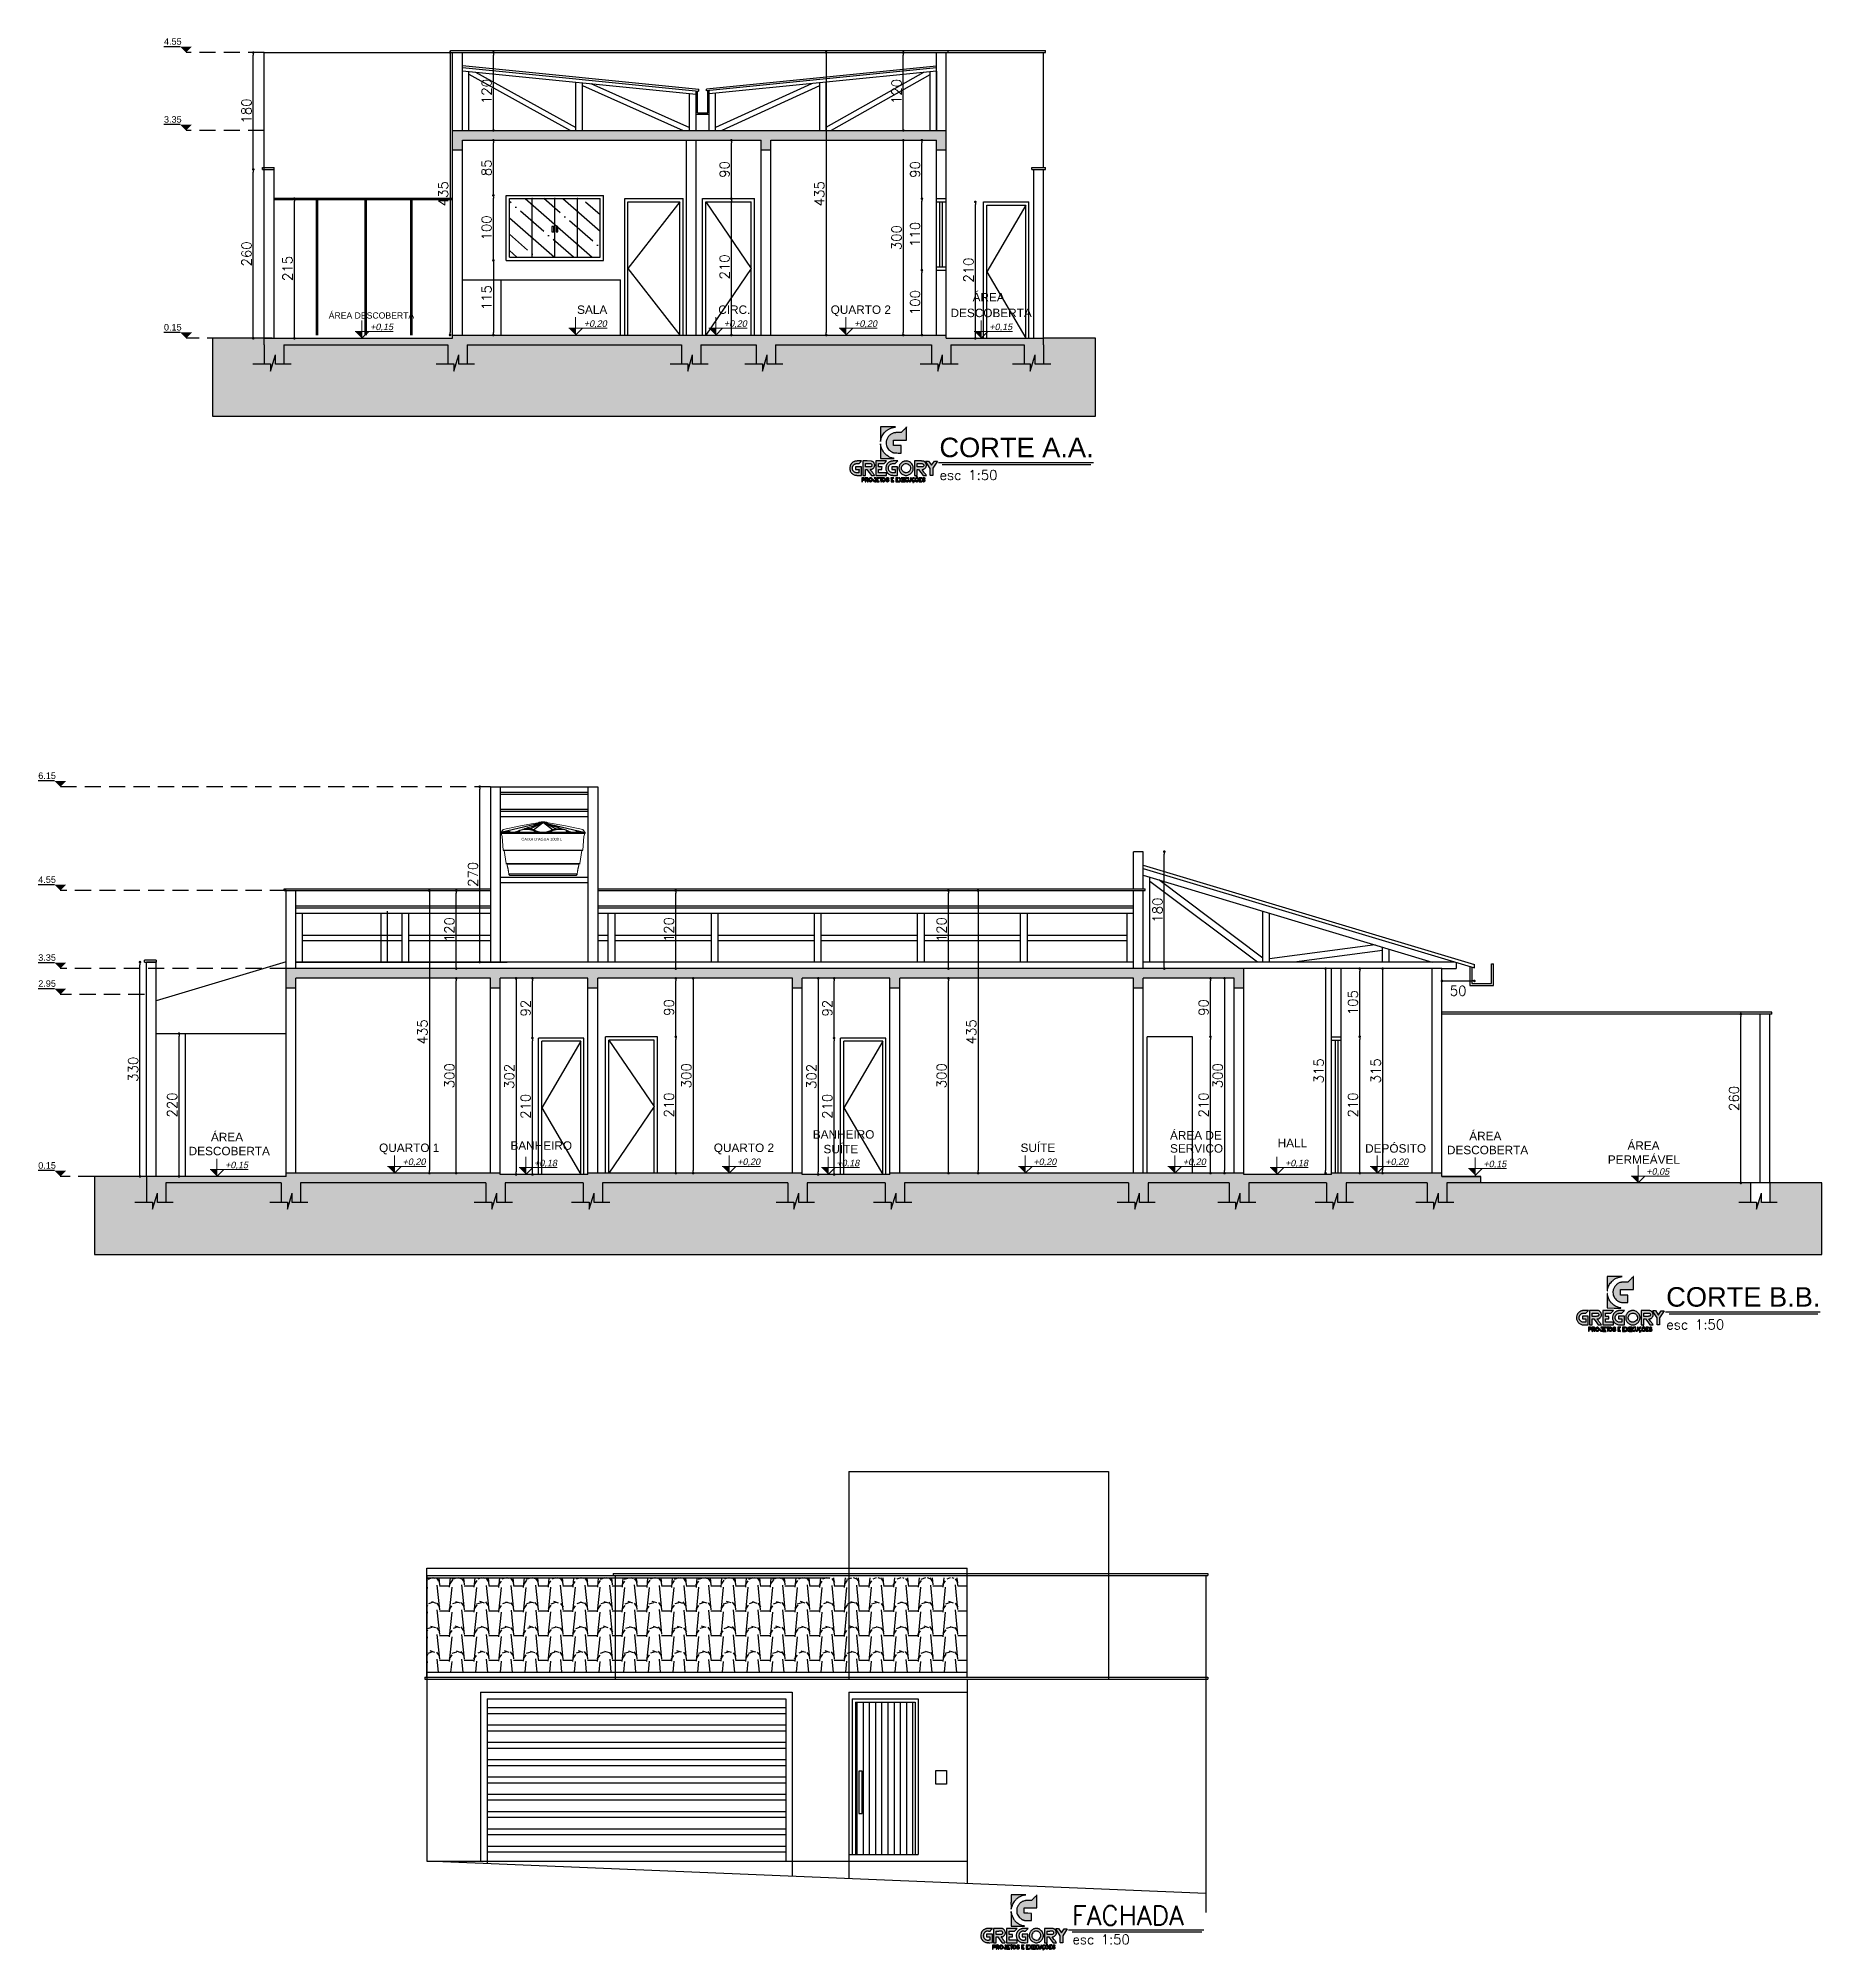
# Model space of a CAD drawing. Header units: millimetres. Extents: x 3314 to 3538, y 1235 to 1314.
# Drawn here: x 3374.37 to 3401.84, y 1268.18 to 1297.61 of the extents above; entities that cross this region are included whole.
import ezdxf
from ezdxf.enums import TextEntityAlignment as Align

# ---------------------------------------------------------------- set-up
doc = ezdxf.new("R2010")
doc.units = ezdxf.units.MM
doc.linetypes.add('CONTINUO', pattern=[0])
doc.linetypes.add('RAYITAS', pattern=[0.375, 0.25, -0.125])
for name, color, linetype in [('04', 4, 'Continuous'), ('Layout-int', 1, 'Continuous'), ('PAREDE', 6, 'Continuous'), ('TextoÁreas', 2, 'Continuous'), ('US_dimension', 7, 'Continuous'), ('US_drawings_existing', 7, 'Continuous')]:
    doc.layers.add(name, color=color, linetype=linetype)
doc.layers.add('ALVENARIA', color=7, linetype='Continuous', lineweight=30)
doc.layers.add('LAYOUT', color=8, linetype='Continuous', lineweight=13)
doc.styles.add('ROMANS', font='romans.shx')
doc.styles.add('Util2000', font='arial.ttf')
doc.dimstyles.new('1-100', dxfattribs={"dimtxt": 0.15, "dimasz": 0.04, "dimexe": 0.05, "dimexo": 0.1, "dimgap": 0.03, "dimtad": 1, "dimdec": 0, "dimlfac": 100, "dimzin": 5, "dimdsep": 46, "dimtxsty": 'ROMANS', "dimblk": 'DOT', "dimcen": 0, "dimse1": 1, "dimse2": 1, "dimclrd": 1, "dimclre": 1, "dimclrt": 2, "dimadec": 0, "dimazin": 0, "dimtfac": 1, "dimtdec": 0, "dimtofl": 0, "dimtmove": 2, "dimatfit": 3, "dimfxl": 0.04, "dimtolj": 1, "dimtzin": 1, "dimarcsym": 0})

msp = doc.modelspace()

# ---------------------------------------------------------------- texts
at = {"linetype": 'CONTINUO', "style": 'ROMANS'}
for s, height, p in [('FACHADA', 0.2959, (3390.285, 1268.559)), ('esc 1:50', 0.148, (3390.297, 1268.263))]:
    msp.add_text(s, height=height, dxfattribs=at).set_placement(p)
at = {"char_height": 0.15, "attachment_point": 1, "style": 'ROMANS'}
for s, insert in [('{\\fArial|b0|i0|c0|p34;\\H2x;CORTE A.A.\\P\\Fromans|c0;\\H0.50003x;esc 1:50}', (3388.248, 1291.459)), ('{\\fArial|b0|i0|c0|p34;\\H2x;CORTE B.B.\\P\\Fromans|c0;\\H0.50003x;esc 1:50}', (3399.44, 1278.38))]:
    msp.add_mtext(s, dxfattribs=dict(at, insert=insert))
at = {"layer": '04', "insert": (3382.125, 1285.276), "char_height": 0.04344, "attachment_point": 5, "style": 'ROMANS'}
msp.add_mtext("{\\fArial|b0|i0|c0|p34;CAIXA D'AGUA 1000 L}", dxfattribs=at)
at = {"layer": 'TextoÁreas', "style": 'Util2000'}
for s, height, p in [('SALA', 0.13, (3382.668, 1293.365)), ('CIRC.', 0.13, (3384.842, 1293.365)), ('QUARTO 2', 0.13, (3386.573, 1293.365)), ('ÁREA ', 0.13, (3388.759, 1293.557)), ('ÁREA DESCOBERTA', 0.0953, (3378.843, 1293.293)), ('DESCOBERTA', 0.13, (3388.419, 1293.315)), (' DESCOBERTA', 0.13, (3376.636, 1280.411)), ('ÁREA', 0.13, (3377.03, 1280.627)), ('QUARTO 1', 0.13, (3379.619, 1280.461)), ('BANHEIRO', 0.13, (3381.642, 1280.495)), ('QUARTO 2', 0.13, (3384.773, 1280.461)), ('BANHEIRO', 0.13, (3386.298, 1280.667)), ('SUÍTE', 0.13, (3386.463, 1280.441)), ('SUÍTE', 0.13, (3389.497, 1280.461)), ('ÁREA DE', 0.13, (3391.799, 1280.653)), ('SERVIÇO', 0.13, (3391.799, 1280.451)), (' HALL', 0.13, (3393.406, 1280.535)), ('DEPÓSITO', 0.13, (3394.804, 1280.451)), (' DESCOBERTA', 0.13, (3396.013, 1280.427)), ('ÁREA', 0.13, (3396.407, 1280.643)), ('ÁREA', 0.13, (3398.843, 1280.495)), ('PERMEÁVEL', 0.13, (3398.541, 1280.279))]:
    msp.add_text(s, height=height, dxfattribs=at).set_placement(p)

# ---------------------------------------------------------------- blocks, each defined once
blk = doc.blocks.new('Cotac')
for p, q in [((-105, 105), (483, 105)), ((0, 0), (105, 105))]:
    blk.add_line(p, q)
at = {"layer": 'Layout-int', "color": 0}
blk.add_solid([(0, 0), (0, 105), (-105, 105)], dxfattribs=at)
at = {"style": 'Util2000', "oblique": 12, "flags": 8}
blk.add_attdef('COTAC', (126, 126), '', height=100, dxfattribs=at)
blk = doc.blocks.new('_Dot')
at = {"color": 0, "linetype": 'ByBlock', "lineweight": -2}
blk.add_line((-0.5, 0), (-1, 0), dxfattribs=at)
at = {"color": 0, "linetype": 'ByBlock', "const_width": 0.5}
blk.add_lwpolyline([(-0.25, 0, 1), (0.25, 0, 1)], format="xyb", close=True, dxfattribs=at)
blk = doc.blocks.new('*D163')
at = {"layer": 'ALVENARIA', "color": 1, "lineweight": -2, "transparency": 16777216}
blk.add_line((3387.978, 1293.079), (3387.978, 1293.999), dxfattribs=at)
at = {"layer": 'Defpoints', "color": 0, "transparency": 16777216}
for p in [(3387.978, 1294.039), (3388.201, 1294.039), (3388.201, 1293.039)]:
    blk.add_point(p, dxfattribs=at)
at = {"layer": 'ALVENARIA', "color": 1, "lineweight": -2, "transparency": 16777216, "xscale": 0.04, "yscale": 0.04, "zscale": 0.04}
for p, rotation in [((3387.978, 1294.039), 90), ((3387.978, 1293.039), 270)]:
    blk.add_blockref('_Dot', p, dxfattribs=dict(at, rotation=rotation))
at = {"layer": 'ALVENARIA', "color": 2, "transparency": 16777216, "insert": (3387.873, 1293.539), "char_height": 0.15, "attachment_point": 5, "rotation": 90, "style": 'ROMANS'}
blk.add_mtext('\\A1;100', dxfattribs=at)
blk = doc.blocks.new('*D164')
at = {"layer": 'ALVENARIA', "color": 1, "lineweight": -2, "transparency": 16777216}
blk.add_line((3387.978, 1294.079), (3387.978, 1295.099), dxfattribs=at)
at = {"layer": 'Defpoints', "color": 0, "transparency": 16777216}
for p in [(3387.978, 1295.139), (3388.201, 1295.139), (3388.201, 1294.039)]:
    blk.add_point(p, dxfattribs=at)
at = {"layer": 'ALVENARIA', "color": 1, "lineweight": -2, "transparency": 16777216, "xscale": 0.04, "yscale": 0.04, "zscale": 0.04}
for p, rotation in [((3387.978, 1295.139), 90), ((3387.978, 1294.039), 270)]:
    blk.add_blockref('_Dot', p, dxfattribs=dict(at, rotation=rotation))
at = {"layer": 'ALVENARIA', "color": 2, "transparency": 16777216, "insert": (3387.873, 1294.589), "char_height": 0.15, "attachment_point": 5, "rotation": 90, "style": 'ROMANS'}
blk.add_mtext('\\A1;110', dxfattribs=at)
blk = doc.blocks.new('*D165')
at = {"layer": 'ALVENARIA', "color": 1, "lineweight": -2, "transparency": 16777216}
blk.add_line((3387.978, 1295.179), (3387.978, 1295.999), dxfattribs=at)
at = {"layer": 'Defpoints', "color": 0, "transparency": 16777216}
for p in [(3387.978, 1296.039), (3388.201, 1296.039), (3388.201, 1295.139)]:
    blk.add_point(p, dxfattribs=at)
at = {"layer": 'ALVENARIA', "color": 1, "lineweight": -2, "transparency": 16777216, "xscale": 0.04, "yscale": 0.04, "zscale": 0.04}
for p, rotation in [((3387.978, 1296.039), 90), ((3387.978, 1295.139), 270)]:
    blk.add_blockref('_Dot', p, dxfattribs=dict(at, rotation=rotation))
at = {"layer": 'ALVENARIA', "color": 2, "transparency": 16777216, "insert": (3387.873, 1295.589), "char_height": 0.15, "attachment_point": 5, "rotation": 90, "style": 'ROMANS'}
blk.add_mtext('\\A1;90', dxfattribs=at)
blk = doc.blocks.new('*D166')
at = {"layer": 'ALVENARIA', "color": 1, "lineweight": -2, "transparency": 16777216}
blk.add_line((3387.692, 1295.999), (3387.692, 1293.079), dxfattribs=at)
at = {"layer": 'Defpoints', "color": 0, "transparency": 16777216}
for p in [(3387.597, 1296.039), (3387.597, 1293.039), (3387.692, 1293.039)]:
    blk.add_point(p, dxfattribs=at)
at = {"layer": 'ALVENARIA', "color": 1, "lineweight": -2, "transparency": 16777216, "xscale": 0.04, "yscale": 0.04, "zscale": 0.04}
for p, rotation in [((3387.692, 1296.039), 90), ((3387.692, 1293.039), 270)]:
    blk.add_blockref('_Dot', p, dxfattribs=dict(at, rotation=rotation))
at = {"layer": 'ALVENARIA', "color": 2, "transparency": 16777216, "insert": (3387.587, 1294.539), "char_height": 0.15, "attachment_point": 5, "rotation": 90, "style": 'ROMANS'}
blk.add_mtext('\\A1;300', dxfattribs=at)
blk = doc.blocks.new('*D167')
at = {"layer": 'ALVENARIA', "color": 1, "lineweight": -2, "transparency": 16777216}
blk.add_line((3385.044, 1293.079), (3385.044, 1295.099), dxfattribs=at)
at = {"layer": 'Defpoints', "color": 0, "transparency": 16777216}
for p in [(3385.044, 1295.139), (3385.401, 1295.139), (3385.401, 1293.039)]:
    blk.add_point(p, dxfattribs=at)
at = {"layer": 'ALVENARIA', "color": 1, "lineweight": -2, "transparency": 16777216, "xscale": 0.04, "yscale": 0.04, "zscale": 0.04}
for p, rotation in [((3385.044, 1295.139), 90), ((3385.044, 1293.039), 270)]:
    blk.add_blockref('_Dot', p, dxfattribs=dict(at, rotation=rotation))
at = {"layer": 'ALVENARIA', "color": 2, "transparency": 16777216, "insert": (3384.939, 1294.089), "char_height": 0.15, "attachment_point": 5, "rotation": 90, "style": 'ROMANS'}
blk.add_mtext('\\A1;210', dxfattribs=at)
blk = doc.blocks.new('*D168')
at = {"layer": 'ALVENARIA', "color": 1, "lineweight": -2, "transparency": 16777216}
blk.add_line((3385.044, 1295.179), (3385.044, 1295.999), dxfattribs=at)
at = {"layer": 'Defpoints', "color": 0, "transparency": 16777216}
for p in [(3385.044, 1296.039), (3385.218, 1296.039), (3385.218, 1295.139)]:
    blk.add_point(p, dxfattribs=at)
at = {"layer": 'ALVENARIA', "color": 1, "lineweight": -2, "transparency": 16777216, "xscale": 0.04, "yscale": 0.04, "zscale": 0.04}
for p, rotation in [((3385.044, 1296.039), 90), ((3385.044, 1295.139), 270)]:
    blk.add_blockref('_Dot', p, dxfattribs=dict(at, rotation=rotation))
at = {"layer": 'ALVENARIA', "color": 2, "transparency": 16777216, "insert": (3384.939, 1295.589), "char_height": 0.15, "attachment_point": 5, "rotation": 90, "style": 'ROMANS'}
blk.add_mtext('\\A1;90', dxfattribs=at)
blk = doc.blocks.new('*D169')
at = {"layer": 'ALVENARIA', "color": 1, "lineweight": -2, "transparency": 16777216}
blk.add_line((3381.379, 1294.149), (3381.379, 1293.079), dxfattribs=at)
at = {"layer": 'Defpoints', "color": 0, "transparency": 16777216}
for p in [(3381.576, 1294.189), (3381.379, 1293.039), (3381.576, 1293.039)]:
    blk.add_point(p, dxfattribs=at)
at = {"layer": 'ALVENARIA', "color": 1, "lineweight": -2, "transparency": 16777216, "xscale": 0.04, "yscale": 0.04, "zscale": 0.04}
for p, rotation in [((3381.379, 1294.189), 90), ((3381.379, 1293.039), 270)]:
    blk.add_blockref('_Dot', p, dxfattribs=dict(at, rotation=rotation))
at = {"layer": 'ALVENARIA', "color": 2, "transparency": 16777216, "insert": (3381.274, 1293.614), "char_height": 0.15, "attachment_point": 5, "rotation": 90, "style": 'ROMANS'}
blk.add_mtext('\\A1;115', dxfattribs=at)
blk = doc.blocks.new('*D170')
at = {"layer": 'ALVENARIA', "color": 1, "lineweight": -2, "transparency": 16777216}
blk.add_line((3381.379, 1294.229), (3381.379, 1295.149), dxfattribs=at)
at = {"layer": 'Defpoints', "color": 0, "transparency": 16777216}
for p in [(3381.379, 1295.189), (3381.576, 1295.189), (3381.576, 1294.189)]:
    blk.add_point(p, dxfattribs=at)
at = {"layer": 'ALVENARIA', "color": 1, "lineweight": -2, "transparency": 16777216, "xscale": 0.04, "yscale": 0.04, "zscale": 0.04}
for p, rotation in [((3381.379, 1295.189), 90), ((3381.379, 1294.189), 270)]:
    blk.add_blockref('_Dot', p, dxfattribs=dict(at, rotation=rotation))
at = {"layer": 'ALVENARIA', "color": 2, "transparency": 16777216, "insert": (3381.274, 1294.689), "char_height": 0.15, "attachment_point": 5, "rotation": 90, "style": 'ROMANS'}
blk.add_mtext('\\A1;100', dxfattribs=at)
blk = doc.blocks.new('*D171')
at = {"layer": 'ALVENARIA', "color": 1, "lineweight": -2, "transparency": 16777216}
blk.add_line((3381.379, 1295.229), (3381.379, 1295.999), dxfattribs=at)
at = {"layer": 'Defpoints', "color": 0, "transparency": 16777216}
for p in [(3381.379, 1296.039), (3381.576, 1296.039), (3381.576, 1295.189)]:
    blk.add_point(p, dxfattribs=at)
at = {"layer": 'ALVENARIA', "color": 1, "lineweight": -2, "transparency": 16777216, "xscale": 0.04, "yscale": 0.04, "zscale": 0.04}
for p, rotation in [((3381.379, 1296.039), 90), ((3381.379, 1295.189), 270)]:
    blk.add_blockref('_Dot', p, dxfattribs=dict(at, rotation=rotation))
at = {"layer": 'ALVENARIA', "color": 2, "transparency": 16777216, "insert": (3381.274, 1295.614), "char_height": 0.15, "attachment_point": 5, "rotation": 90, "style": 'ROMANS'}
blk.add_mtext('\\A1;85', dxfattribs=at)
blk = doc.blocks.new('*D172')
at = {"layer": 'ALVENARIA', "color": 1, "lineweight": -2, "transparency": 16777216}
blk.add_line((3381.379, 1296.229), (3381.379, 1297.349), dxfattribs=at)
at = {"layer": 'Defpoints', "color": 0, "transparency": 16777216}
for p in [(3381.379, 1297.389), (3381.463, 1297.389), (3381.463, 1296.189)]:
    blk.add_point(p, dxfattribs=at)
at = {"layer": 'ALVENARIA', "color": 1, "lineweight": -2, "transparency": 16777216, "xscale": 0.04, "yscale": 0.04, "zscale": 0.04}
for p, rotation in [((3381.379, 1297.389), 90), ((3381.379, 1296.189), 270)]:
    blk.add_blockref('_Dot', p, dxfattribs=dict(at, rotation=rotation))
at = {"layer": 'ALVENARIA', "color": 2, "transparency": 16777216, "insert": (3381.274, 1296.789), "char_height": 0.15, "attachment_point": 5, "rotation": 90, "style": 'ROMANS'}
blk.add_mtext('\\A1;120', dxfattribs=at)
blk = doc.blocks.new('*D173')
at = {"layer": 'ALVENARIA', "color": 1, "lineweight": -2, "transparency": 16777216}
blk.add_line((3378.314, 1293.029), (3378.314, 1295.099), dxfattribs=at)
at = {"layer": 'Defpoints', "color": 0, "transparency": 16777216}
for p in [(3378.001, 1295.139), (3378.314, 1295.139), (3378.129, 1292.989)]:
    blk.add_point(p, dxfattribs=at)
at = {"layer": 'ALVENARIA', "color": 1, "lineweight": -2, "transparency": 16777216, "xscale": 0.04, "yscale": 0.04, "zscale": 0.04}
for p, rotation in [((3378.314, 1295.139), 90), ((3378.314, 1292.989), 270)]:
    blk.add_blockref('_Dot', p, dxfattribs=dict(at, rotation=rotation))
at = {"layer": 'ALVENARIA', "color": 2, "transparency": 16777216, "insert": (3378.209, 1294.064), "char_height": 0.15, "attachment_point": 5, "rotation": 90, "style": 'ROMANS'}
blk.add_mtext('\\A1;215', dxfattribs=at)
blk = doc.blocks.new('*D174')
at = {"layer": 'ALVENARIA', "color": 1, "lineweight": -2, "transparency": 16777216}
blk.add_line((3380.712, 1297.349), (3380.712, 1293.079), dxfattribs=at)
at = {"layer": 'Defpoints', "color": 0, "transparency": 16777216}
for p in [(3379.153, 1297.389), (3379.153, 1293.039), (3380.712, 1293.039)]:
    blk.add_point(p, dxfattribs=at)
at = {"layer": 'ALVENARIA', "color": 1, "lineweight": -2, "transparency": 16777216, "xscale": 0.04, "yscale": 0.04, "zscale": 0.04}
for p, rotation in [((3380.712, 1297.389), 90), ((3380.712, 1293.039), 270)]:
    blk.add_blockref('_Dot', p, dxfattribs=dict(at, rotation=rotation))
at = {"layer": 'ALVENARIA', "color": 2, "transparency": 16777216, "insert": (3380.607, 1295.214), "char_height": 0.15, "attachment_point": 5, "rotation": 90, "style": 'ROMANS'}
blk.add_mtext('\\A1;435', dxfattribs=at)
blk = doc.blocks.new('*D175')
at = {"layer": 'ALVENARIA', "color": 1, "lineweight": -2, "transparency": 16777216}
blk.add_line((3387.692, 1296.229), (3387.692, 1297.349), dxfattribs=at)
at = {"layer": 'Defpoints', "color": 0, "transparency": 16777216}
for p in [(3387.664, 1297.389), (3387.692, 1297.389), (3387.664, 1296.189)]:
    blk.add_point(p, dxfattribs=at)
at = {"layer": 'ALVENARIA', "color": 1, "lineweight": -2, "transparency": 16777216, "xscale": 0.04, "yscale": 0.04, "zscale": 0.04}
for p, rotation in [((3387.692, 1297.389), 90), ((3387.692, 1296.189), 270)]:
    blk.add_blockref('_Dot', p, dxfattribs=dict(at, rotation=rotation))
at = {"layer": 'ALVENARIA', "color": 2, "transparency": 16777216, "insert": (3387.587, 1296.789), "char_height": 0.15, "attachment_point": 5, "rotation": 90, "style": 'ROMANS'}
blk.add_mtext('\\A1;120', dxfattribs=at)
blk = doc.blocks.new('*D176')
at = {"layer": 'ALVENARIA', "color": 1, "lineweight": -2, "transparency": 16777216}
blk.add_line((3386.505, 1297.349), (3386.505, 1293.079), dxfattribs=at)
at = {"layer": 'Defpoints', "color": 0, "transparency": 16777216}
for p in [(3386.162, 1297.389), (3386.162, 1293.039), (3386.505, 1293.039)]:
    blk.add_point(p, dxfattribs=at)
at = {"layer": 'ALVENARIA', "color": 1, "lineweight": -2, "transparency": 16777216, "xscale": 0.04, "yscale": 0.04, "zscale": 0.04}
for p, rotation in [((3386.505, 1297.389), 90), ((3386.505, 1293.039), 270)]:
    blk.add_blockref('_Dot', p, dxfattribs=dict(at, rotation=rotation))
at = {"layer": 'ALVENARIA', "color": 2, "transparency": 16777216, "insert": (3386.4, 1295.214), "char_height": 0.15, "attachment_point": 5, "rotation": 90, "style": 'ROMANS'}
blk.add_mtext('\\A1;435', dxfattribs=at)
blk = doc.blocks.new('*D177')
at = {"layer": 'ALVENARIA', "color": 1, "lineweight": -2, "transparency": 16777216}
blk.add_line((3388.801, 1293.029), (3388.801, 1295.049), dxfattribs=at)
at = {"layer": 'Defpoints', "color": 0, "transparency": 16777216}
for p in [(3388.801, 1295.089), (3388.927, 1295.089), (3388.927, 1292.989)]:
    blk.add_point(p, dxfattribs=at)
at = {"layer": 'ALVENARIA', "color": 1, "lineweight": -2, "transparency": 16777216, "xscale": 0.04, "yscale": 0.04, "zscale": 0.04}
for p, rotation in [((3388.801, 1295.089), 90), ((3388.801, 1292.989), 270)]:
    blk.add_blockref('_Dot', p, dxfattribs=dict(at, rotation=rotation))
at = {"layer": 'ALVENARIA', "color": 2, "transparency": 16777216, "insert": (3388.696, 1294.039), "char_height": 0.15, "attachment_point": 5, "rotation": 90, "style": 'ROMANS'}
blk.add_mtext('\\A1;210', dxfattribs=at)
blk = doc.blocks.new('*D178')
at = {"layer": 'ALVENARIA', "color": 1, "lineweight": -2, "transparency": 16777216}
blk.add_line((3400.589, 1280.025), (3400.589, 1282.545), dxfattribs=at)
at = {"layer": 'Defpoints', "color": 0, "transparency": 16777216}
for p in [(3400.589, 1282.585), (3400.886, 1282.585), (3400.886, 1279.985)]:
    blk.add_point(p, dxfattribs=at)
at = {"layer": 'ALVENARIA', "color": 1, "lineweight": -2, "transparency": 16777216, "xscale": 0.04, "yscale": 0.04, "zscale": 0.04}
for p, rotation in [((3400.589, 1282.585), 90), ((3400.589, 1279.985), 270)]:
    blk.add_blockref('_Dot', p, dxfattribs=dict(at, rotation=rotation))
at = {"layer": 'ALVENARIA', "color": 2, "transparency": 16777216, "insert": (3400.484, 1281.285), "char_height": 0.15, "attachment_point": 5, "rotation": 90, "style": 'ROMANS'}
blk.add_mtext('\\A1;260', dxfattribs=at)
blk = doc.blocks.new('*D179')
at = {"layer": 'ALVENARIA', "color": 1, "lineweight": -2, "transparency": 16777216}
blk.add_line((3394.72, 1280.175), (3394.72, 1282.195), dxfattribs=at)
at = {"layer": 'Defpoints', "color": 0, "transparency": 16777216}
for p in [(3394.436, 1282.235), (3394.72, 1282.235), (3394.436, 1280.135)]:
    blk.add_point(p, dxfattribs=at)
at = {"layer": 'ALVENARIA', "color": 1, "lineweight": -2, "transparency": 16777216, "xscale": 0.04, "yscale": 0.04, "zscale": 0.04}
for p, rotation in [((3394.72, 1282.235), 90), ((3394.72, 1280.135), 270)]:
    blk.add_blockref('_Dot', p, dxfattribs=dict(at, rotation=rotation))
at = {"layer": 'ALVENARIA', "color": 2, "transparency": 16777216, "insert": (3394.615, 1281.185), "char_height": 0.15, "attachment_point": 5, "rotation": 90, "style": 'ROMANS'}
blk.add_mtext('\\A1;210', dxfattribs=at)
blk = doc.blocks.new('*D180')
at = {"layer": 'ALVENARIA', "color": 1, "lineweight": -2, "transparency": 16777216}
blk.add_line((3394.194, 1283.245), (3394.194, 1280.175), dxfattribs=at)
at = {"layer": 'Defpoints', "color": 0, "transparency": 16777216}
for p in [(3394.249, 1283.285), (3394.194, 1280.135), (3394.249, 1280.135)]:
    blk.add_point(p, dxfattribs=at)
at = {"layer": 'ALVENARIA', "color": 1, "lineweight": -2, "transparency": 16777216, "xscale": 0.04, "yscale": 0.04, "zscale": 0.04}
for p, rotation in [((3394.194, 1283.285), 90), ((3394.194, 1280.135), 270)]:
    blk.add_blockref('_Dot', p, dxfattribs=dict(at, rotation=rotation))
at = {"layer": 'ALVENARIA', "color": 2, "transparency": 16777216, "insert": (3394.089, 1281.71), "char_height": 0.15, "attachment_point": 5, "rotation": 90, "style": 'ROMANS'}
blk.add_mtext('\\A1;315', dxfattribs=at)
blk = doc.blocks.new('*D181')
at = {"layer": 'ALVENARIA', "color": 1, "lineweight": -2, "transparency": 16777216}
blk.add_line((3392.421, 1280.175), (3392.421, 1282.195), dxfattribs=at)
at = {"layer": 'Defpoints', "color": 0, "transparency": 16777216}
for p in [(3392.147, 1282.235), (3392.421, 1282.235), (3392.147, 1280.135)]:
    blk.add_point(p, dxfattribs=at)
at = {"layer": 'ALVENARIA', "color": 1, "lineweight": -2, "transparency": 16777216, "xscale": 0.04, "yscale": 0.04, "zscale": 0.04}
for p, rotation in [((3392.421, 1282.235), 90), ((3392.421, 1280.135), 270)]:
    blk.add_blockref('_Dot', p, dxfattribs=dict(at, rotation=rotation))
at = {"layer": 'ALVENARIA', "color": 2, "transparency": 16777216, "insert": (3392.316, 1281.185), "char_height": 0.15, "attachment_point": 5, "rotation": 90, "style": 'ROMANS'}
blk.add_mtext('\\A1;210', dxfattribs=at)
blk = doc.blocks.new('*D182')
at = {"layer": 'ALVENARIA', "color": 1, "lineweight": -2, "transparency": 16777216}
blk.add_line((3392.421, 1282.275), (3392.421, 1283.095), dxfattribs=at)
at = {"layer": 'Defpoints', "color": 0, "transparency": 16777216}
for p in [(3392.147, 1283.135), (3392.421, 1283.135), (3392.147, 1282.235)]:
    blk.add_point(p, dxfattribs=at)
at = {"layer": 'ALVENARIA', "color": 1, "lineweight": -2, "transparency": 16777216, "xscale": 0.04, "yscale": 0.04, "zscale": 0.04}
for p, rotation in [((3392.421, 1283.135), 90), ((3392.421, 1282.235), 270)]:
    blk.add_blockref('_Dot', p, dxfattribs=dict(at, rotation=rotation))
at = {"layer": 'ALVENARIA', "color": 2, "transparency": 16777216, "insert": (3392.316, 1282.685), "char_height": 0.15, "attachment_point": 5, "rotation": 90, "style": 'ROMANS'}
blk.add_mtext('\\A1;90', dxfattribs=at)
blk = doc.blocks.new('*D183')
at = {"layer": 'ALVENARIA', "color": 1, "lineweight": -2, "transparency": 16777216}
blk.add_line((3392.638, 1283.095), (3392.638, 1280.175), dxfattribs=at)
at = {"layer": 'Defpoints', "color": 0, "transparency": 16777216}
for p in [(3392.554, 1283.135), (3392.554, 1280.135), (3392.638, 1280.135)]:
    blk.add_point(p, dxfattribs=at)
at = {"layer": 'ALVENARIA', "color": 1, "lineweight": -2, "transparency": 16777216, "xscale": 0.04, "yscale": 0.04, "zscale": 0.04}
for p, rotation in [((3392.638, 1283.135), 90), ((3392.638, 1280.135), 270)]:
    blk.add_blockref('_Dot', p, dxfattribs=dict(at, rotation=rotation))
at = {"layer": 'ALVENARIA', "color": 2, "transparency": 16777216, "insert": (3392.533, 1281.635), "char_height": 0.15, "attachment_point": 5, "rotation": 90, "style": 'ROMANS'}
blk.add_mtext('\\A1;300', dxfattribs=at)
blk = doc.blocks.new('*D184')
at = {"layer": 'ALVENARIA', "color": 1, "lineweight": -2, "transparency": 16777216}
blk.add_line((3388.386, 1280.175), (3388.386, 1283.095), dxfattribs=at)
at = {"layer": 'Defpoints', "color": 0, "transparency": 16777216}
for p in [(3388.333, 1283.135), (3388.386, 1283.135), (3388.333, 1280.135)]:
    blk.add_point(p, dxfattribs=at)
at = {"layer": 'ALVENARIA', "color": 1, "lineweight": -2, "transparency": 16777216, "xscale": 0.04, "yscale": 0.04, "zscale": 0.04}
for p, rotation in [((3388.386, 1283.135), 90), ((3388.386, 1280.135), 270)]:
    blk.add_blockref('_Dot', p, dxfattribs=dict(at, rotation=rotation))
at = {"layer": 'ALVENARIA', "color": 2, "transparency": 16777216, "insert": (3388.281, 1281.635), "char_height": 0.15, "attachment_point": 5, "rotation": 90, "style": 'ROMANS'}
blk.add_mtext('\\A1;300', dxfattribs=at)
blk = doc.blocks.new('*D185')
at = {"layer": 'ALVENARIA', "color": 1, "lineweight": -2, "transparency": 16777216}
blk.add_line((3386.626, 1280.155), (3386.626, 1282.175), dxfattribs=at)
at = {"layer": 'Defpoints', "color": 0, "transparency": 16777216}
for p in [(3386.626, 1282.215), (3386.724, 1282.215), (3386.724, 1280.115)]:
    blk.add_point(p, dxfattribs=at)
at = {"layer": 'ALVENARIA', "color": 1, "lineweight": -2, "transparency": 16777216, "xscale": 0.04, "yscale": 0.04, "zscale": 0.04}
for p, rotation in [((3386.626, 1282.215), 90), ((3386.626, 1280.115), 270)]:
    blk.add_blockref('_Dot', p, dxfattribs=dict(at, rotation=rotation))
at = {"layer": 'ALVENARIA', "color": 2, "transparency": 16777216, "insert": (3386.521, 1281.165), "char_height": 0.15, "attachment_point": 5, "rotation": 90, "style": 'ROMANS'}
blk.add_mtext('\\A1;210', dxfattribs=at)
blk = doc.blocks.new('*D186')
at = {"layer": 'ALVENARIA', "color": 1, "lineweight": -2, "transparency": 16777216}
blk.add_line((3386.382, 1283.095), (3386.382, 1280.155), dxfattribs=at)
at = {"layer": 'Defpoints', "color": 0, "transparency": 16777216}
for p in [(3386.355, 1283.135), (3386.355, 1280.115), (3386.382, 1280.115)]:
    blk.add_point(p, dxfattribs=at)
at = {"layer": 'ALVENARIA', "color": 1, "lineweight": -2, "transparency": 16777216, "xscale": 0.04, "yscale": 0.04, "zscale": 0.04}
for p, rotation in [((3386.382, 1283.135), 90), ((3386.382, 1280.115), 270)]:
    blk.add_blockref('_Dot', p, dxfattribs=dict(at, rotation=rotation))
at = {"layer": 'ALVENARIA', "color": 2, "transparency": 16777216, "insert": (3386.277, 1281.625), "char_height": 0.15, "attachment_point": 5, "rotation": 90, "style": 'ROMANS'}
blk.add_mtext('\\A1;302', dxfattribs=at)
blk = doc.blocks.new('*D187')
at = {"layer": 'ALVENARIA', "color": 1, "lineweight": -2, "transparency": 16777216}
blk.add_line((3384.188, 1280.175), (3384.188, 1282.195), dxfattribs=at)
at = {"layer": 'Defpoints', "color": 0, "transparency": 16777216}
for p in [(3383.905, 1282.235), (3384.188, 1282.235), (3383.905, 1280.135)]:
    blk.add_point(p, dxfattribs=at)
at = {"layer": 'ALVENARIA', "color": 1, "lineweight": -2, "transparency": 16777216, "xscale": 0.04, "yscale": 0.04, "zscale": 0.04}
for p, rotation in [((3384.188, 1282.235), 90), ((3384.188, 1280.135), 270)]:
    blk.add_blockref('_Dot', p, dxfattribs=dict(at, rotation=rotation))
at = {"layer": 'ALVENARIA', "color": 2, "transparency": 16777216, "insert": (3384.083, 1281.185), "char_height": 0.15, "attachment_point": 5, "rotation": 90, "style": 'ROMANS'}
blk.add_mtext('\\A1;210', dxfattribs=at)
blk = doc.blocks.new('*D188')
at = {"layer": 'ALVENARIA', "color": 1, "lineweight": -2, "transparency": 16777216}
blk.add_line((3384.188, 1282.275), (3384.188, 1283.095), dxfattribs=at)
at = {"layer": 'Defpoints', "color": 0, "transparency": 16777216}
for p in [(3383.905, 1283.135), (3384.188, 1283.135), (3383.905, 1282.235)]:
    blk.add_point(p, dxfattribs=at)
at = {"layer": 'ALVENARIA', "color": 1, "lineweight": -2, "transparency": 16777216, "xscale": 0.04, "yscale": 0.04, "zscale": 0.04}
for p, rotation in [((3384.188, 1283.135), 90), ((3384.188, 1282.235), 270)]:
    blk.add_blockref('_Dot', p, dxfattribs=dict(at, rotation=rotation))
at = {"layer": 'ALVENARIA', "color": 2, "transparency": 16777216, "insert": (3384.083, 1282.685), "char_height": 0.15, "attachment_point": 5, "rotation": 90, "style": 'ROMANS'}
blk.add_mtext('\\A1;90', dxfattribs=at)
blk = doc.blocks.new('*D189')
at = {"layer": 'ALVENARIA', "color": 1, "lineweight": -2, "transparency": 16777216}
blk.add_line((3384.455, 1283.095), (3384.455, 1280.175), dxfattribs=at)
at = {"layer": 'Defpoints', "color": 0, "transparency": 16777216}
for p in [(3384.351, 1283.135), (3384.351, 1280.135), (3384.455, 1280.135)]:
    blk.add_point(p, dxfattribs=at)
at = {"layer": 'ALVENARIA', "color": 1, "lineweight": -2, "transparency": 16777216, "xscale": 0.04, "yscale": 0.04, "zscale": 0.04}
for p, rotation in [((3384.455, 1283.135), 90), ((3384.455, 1280.135), 270)]:
    blk.add_blockref('_Dot', p, dxfattribs=dict(at, rotation=rotation))
at = {"layer": 'ALVENARIA', "color": 2, "transparency": 16777216, "insert": (3384.35, 1281.635), "char_height": 0.15, "attachment_point": 5, "rotation": 90, "style": 'ROMANS'}
blk.add_mtext('\\A1;300', dxfattribs=at)
blk = doc.blocks.new('*D190')
at = {"layer": 'ALVENARIA', "color": 1, "lineweight": -2, "transparency": 16777216}
blk.add_line((3381.98, 1280.155), (3381.98, 1282.175), dxfattribs=at)
at = {"layer": 'Defpoints', "color": 0, "transparency": 16777216}
for p in [(3381.98, 1282.215), (3382.074, 1282.215), (3382.074, 1280.115)]:
    blk.add_point(p, dxfattribs=at)
at = {"layer": 'ALVENARIA', "color": 1, "lineweight": -2, "transparency": 16777216, "xscale": 0.04, "yscale": 0.04, "zscale": 0.04}
for p, rotation in [((3381.98, 1282.215), 90), ((3381.98, 1280.115), 270)]:
    blk.add_blockref('_Dot', p, dxfattribs=dict(at, rotation=rotation))
at = {"layer": 'ALVENARIA', "color": 2, "transparency": 16777216, "insert": (3381.875, 1281.165), "char_height": 0.15, "attachment_point": 5, "rotation": 90, "style": 'ROMANS'}
blk.add_mtext('\\A1;210', dxfattribs=at)
blk = doc.blocks.new('*D191')
at = {"layer": 'ALVENARIA', "color": 1, "lineweight": -2, "transparency": 16777216}
blk.add_line((3381.98, 1282.255), (3381.98, 1283.095), dxfattribs=at)
at = {"layer": 'Defpoints', "color": 0, "transparency": 16777216}
for p in [(3381.98, 1283.135), (3382.074, 1283.135), (3382.074, 1282.215)]:
    blk.add_point(p, dxfattribs=at)
at = {"layer": 'ALVENARIA', "color": 1, "lineweight": -2, "transparency": 16777216, "xscale": 0.04, "yscale": 0.04, "zscale": 0.04}
for p, rotation in [((3381.98, 1283.135), 90), ((3381.98, 1282.215), 270)]:
    blk.add_blockref('_Dot', p, dxfattribs=dict(at, rotation=rotation))
at = {"layer": 'ALVENARIA', "color": 2, "transparency": 16777216, "insert": (3381.875, 1282.675), "char_height": 0.15, "attachment_point": 5, "rotation": 90, "style": 'ROMANS'}
blk.add_mtext('\\A1;92', dxfattribs=at)
blk = doc.blocks.new('*D192')
at = {"layer": 'ALVENARIA', "color": 1, "lineweight": -2, "transparency": 16777216}
blk.add_line((3381.728, 1283.095), (3381.728, 1280.155), dxfattribs=at)
at = {"layer": 'Defpoints', "color": 0, "transparency": 16777216}
for p in [(3381.738, 1283.135), (3381.728, 1280.115), (3381.738, 1280.115)]:
    blk.add_point(p, dxfattribs=at)
at = {"layer": 'ALVENARIA', "color": 1, "lineweight": -2, "transparency": 16777216, "xscale": 0.04, "yscale": 0.04, "zscale": 0.04}
for p, rotation in [((3381.728, 1283.135), 90), ((3381.728, 1280.115), 270)]:
    blk.add_blockref('_Dot', p, dxfattribs=dict(at, rotation=rotation))
at = {"layer": 'ALVENARIA', "color": 2, "transparency": 16777216, "insert": (3381.623, 1281.625), "char_height": 0.15, "attachment_point": 5, "rotation": 90, "style": 'ROMANS'}
blk.add_mtext('\\A1;302', dxfattribs=at)
blk = doc.blocks.new('*D193')
at = {"layer": 'ALVENARIA', "color": 1, "lineweight": -2, "transparency": 16777216}
blk.add_line((3380.807, 1280.175), (3380.807, 1283.095), dxfattribs=at)
at = {"layer": 'Defpoints', "color": 0, "transparency": 16777216}
for p in [(3380.807, 1283.135), (3380.827, 1283.135), (3380.827, 1280.135)]:
    blk.add_point(p, dxfattribs=at)
at = {"layer": 'ALVENARIA', "color": 1, "lineweight": -2, "transparency": 16777216, "xscale": 0.04, "yscale": 0.04, "zscale": 0.04}
for p, rotation in [((3380.807, 1283.135), 90), ((3380.807, 1280.135), 270)]:
    blk.add_blockref('_Dot', p, dxfattribs=dict(at, rotation=rotation))
at = {"layer": 'ALVENARIA', "color": 2, "transparency": 16777216, "insert": (3380.702, 1281.635), "char_height": 0.15, "attachment_point": 5, "rotation": 90, "style": 'ROMANS'}
blk.add_mtext('\\A1;300', dxfattribs=at)
blk = doc.blocks.new('*D194')
at = {"layer": 'ALVENARIA', "color": 1, "lineweight": -2, "transparency": 16777216}
blk.add_line((3375.937, 1280.125), (3375.937, 1283.345), dxfattribs=at)
at = {"layer": 'Defpoints', "color": 0, "transparency": 16777216}
for p in [(3375.937, 1283.385), (3376.186, 1283.385), (3376.336, 1280.085)]:
    blk.add_point(p, dxfattribs=at)
at = {"layer": 'ALVENARIA', "color": 1, "lineweight": -2, "transparency": 16777216, "xscale": 0.04, "yscale": 0.04, "zscale": 0.04}
for p, rotation in [((3375.937, 1283.385), 90), ((3375.937, 1280.085), 270)]:
    blk.add_blockref('_Dot', p, dxfattribs=dict(at, rotation=rotation))
at = {"layer": 'ALVENARIA', "color": 2, "transparency": 16777216, "insert": (3375.832, 1281.735), "char_height": 0.15, "attachment_point": 5, "rotation": 90, "style": 'ROMANS'}
blk.add_mtext('\\A1;330', dxfattribs=at)
blk = doc.blocks.new('*D195')
at = {"layer": 'ALVENARIA', "color": 1, "lineweight": -2, "transparency": 16777216}
blk.add_line((3380.807, 1283.325), (3380.807, 1284.445), dxfattribs=at)
at = {"layer": 'Defpoints', "color": 0, "transparency": 16777216}
for p in [(3380.735, 1284.485), (3380.807, 1284.485), (3380.735, 1283.285)]:
    blk.add_point(p, dxfattribs=at)
at = {"layer": 'ALVENARIA', "color": 1, "lineweight": -2, "transparency": 16777216, "xscale": 0.04, "yscale": 0.04, "zscale": 0.04}
for p, rotation in [((3380.807, 1284.485), 90), ((3380.807, 1283.285), 270)]:
    blk.add_blockref('_Dot', p, dxfattribs=dict(at, rotation=rotation))
at = {"layer": 'ALVENARIA', "color": 2, "transparency": 16777216, "insert": (3380.702, 1283.885), "char_height": 0.15, "attachment_point": 5, "rotation": 90, "style": 'ROMANS'}
blk.add_mtext('\\A1;120', dxfattribs=at)
blk = doc.blocks.new('*D196')
at = {"layer": 'ALVENARIA', "color": 1, "lineweight": -2, "transparency": 16777216}
blk.add_line((3384.188, 1283.325), (3384.188, 1284.445), dxfattribs=at)
at = {"layer": 'Defpoints', "color": 0, "transparency": 16777216}
for p in [(3384.188, 1284.485), (3384.244, 1284.485), (3384.244, 1283.285)]:
    blk.add_point(p, dxfattribs=at)
at = {"layer": 'ALVENARIA', "color": 1, "lineweight": -2, "transparency": 16777216, "xscale": 0.04, "yscale": 0.04, "zscale": 0.04}
for p, rotation in [((3384.188, 1284.485), 90), ((3384.188, 1283.285), 270)]:
    blk.add_blockref('_Dot', p, dxfattribs=dict(at, rotation=rotation))
at = {"layer": 'ALVENARIA', "color": 2, "transparency": 16777216, "insert": (3384.083, 1283.885), "char_height": 0.15, "attachment_point": 5, "rotation": 90, "style": 'ROMANS'}
blk.add_mtext('\\A1;120', dxfattribs=at)
blk = doc.blocks.new('*D197')
at = {"layer": 'ALVENARIA', "color": 1, "lineweight": -2, "transparency": 16777216}
blk.add_line((3388.386, 1283.325), (3388.386, 1284.445), dxfattribs=at)
at = {"layer": 'Defpoints', "color": 0, "transparency": 16777216}
for p in [(3388.369, 1284.485), (3388.386, 1284.485), (3388.369, 1283.285)]:
    blk.add_point(p, dxfattribs=at)
at = {"layer": 'ALVENARIA', "color": 1, "lineweight": -2, "transparency": 16777216, "xscale": 0.04, "yscale": 0.04, "zscale": 0.04}
for p, rotation in [((3388.386, 1284.485), 90), ((3388.386, 1283.285), 270)]:
    blk.add_blockref('_Dot', p, dxfattribs=dict(at, rotation=rotation))
at = {"layer": 'ALVENARIA', "color": 2, "transparency": 16777216, "insert": (3388.281, 1283.885), "char_height": 0.15, "attachment_point": 5, "rotation": 90, "style": 'ROMANS'}
blk.add_mtext('\\A1;120', dxfattribs=at)
blk = doc.blocks.new('*D198')
at = {"layer": 'ALVENARIA', "color": 1, "lineweight": -2, "transparency": 16777216}
blk.add_line((3388.844, 1284.445), (3388.844, 1280.175), dxfattribs=at)
at = {"layer": 'Defpoints', "color": 0, "transparency": 16777216}
for p in [(3388.876, 1284.485), (3388.844, 1280.135), (3388.876, 1280.135)]:
    blk.add_point(p, dxfattribs=at)
at = {"layer": 'ALVENARIA', "color": 1, "lineweight": -2, "transparency": 16777216, "xscale": 0.04, "yscale": 0.04, "zscale": 0.04}
for p, rotation in [((3388.844, 1284.485), 90), ((3388.844, 1280.135), 270)]:
    blk.add_blockref('_Dot', p, dxfattribs=dict(at, rotation=rotation))
at = {"layer": 'ALVENARIA', "color": 2, "transparency": 16777216, "insert": (3388.739, 1282.31), "char_height": 0.15, "attachment_point": 5, "rotation": 90, "style": 'ROMANS'}
blk.add_mtext('\\A1;435', dxfattribs=at)
blk = doc.blocks.new('*D199')
at = {"layer": 'ALVENARIA', "color": 1, "lineweight": -2, "transparency": 16777216}
blk.add_line((3380.393, 1284.445), (3380.393, 1280.175), dxfattribs=at)
at = {"layer": 'Defpoints', "color": 0, "transparency": 16777216}
for p in [(3380.494, 1284.485), (3380.393, 1280.135), (3380.494, 1280.135)]:
    blk.add_point(p, dxfattribs=at)
at = {"layer": 'ALVENARIA', "color": 1, "lineweight": -2, "transparency": 16777216, "xscale": 0.04, "yscale": 0.04, "zscale": 0.04}
for p, rotation in [((3380.393, 1284.485), 90), ((3380.393, 1280.135), 270)]:
    blk.add_blockref('_Dot', p, dxfattribs=dict(at, rotation=rotation))
at = {"layer": 'ALVENARIA', "color": 2, "transparency": 16777216, "insert": (3380.288, 1282.31), "char_height": 0.15, "attachment_point": 5, "rotation": 90, "style": 'ROMANS'}
blk.add_mtext('\\A1;435', dxfattribs=at)
blk = doc.blocks.new('*D200')
at = {"layer": 'ALVENARIA', "color": 1, "lineweight": -2, "transparency": 16777216}
blk.add_line((3386.626, 1282.255), (3386.626, 1283.095), dxfattribs=at)
at = {"layer": 'Defpoints', "color": 0, "transparency": 16777216}
for p in [(3386.626, 1283.135), (3386.724, 1283.135), (3386.724, 1282.215)]:
    blk.add_point(p, dxfattribs=at)
at = {"layer": 'ALVENARIA', "color": 1, "lineweight": -2, "transparency": 16777216, "xscale": 0.04, "yscale": 0.04, "zscale": 0.04}
for p, rotation in [((3386.626, 1283.135), 90), ((3386.626, 1282.215), 270)]:
    blk.add_blockref('_Dot', p, dxfattribs=dict(at, rotation=rotation))
at = {"layer": 'ALVENARIA', "color": 2, "transparency": 16777216, "insert": (3386.521, 1282.675), "char_height": 0.15, "attachment_point": 5, "rotation": 90, "style": 'ROMANS'}
blk.add_mtext('\\A1;92', dxfattribs=at)
blk = doc.blocks.new('*U77', base_point=(2068.892, 1513.829))
at = {"color": 0}
blk.add_line((2068.982, 1513.919), (2069.232, 1513.919), dxfattribs=at)
blk.add_solid([(2068.892, 1513.829), (2068.802, 1513.919), (2068.982, 1513.919)], dxfattribs=at)
blk = doc.blocks.new('*D221')
at = {"layer": 'ALVENARIA', "color": 1, "lineweight": -2, "transparency": 16777216}
blk.add_line((3396.026, 1283.095), (3396.446, 1283.095), dxfattribs=at)
at = {"layer": 'Defpoints', "color": 0, "transparency": 16777216}
for p in [(3395.986, 1283.285), (3396.486, 1283.285), (3396.486, 1283.095)]:
    blk.add_point(p, dxfattribs=at)
at = {"layer": 'ALVENARIA', "color": 1, "lineweight": -2, "transparency": 16777216, "xscale": 0.04, "yscale": 0.04, "zscale": 0.04, "rotation": 180}
blk.add_blockref('_Dot', (3395.986, 1283.095), dxfattribs=at)
at = {"layer": 'ALVENARIA', "color": 1, "lineweight": -2, "transparency": 16777216, "xscale": 0.04, "yscale": 0.04, "zscale": 0.04}
blk.add_blockref('_Dot', (3396.486, 1283.095), dxfattribs=at)
at = {"layer": 'ALVENARIA', "color": 2, "transparency": 16777216, "insert": (3396.236, 1282.943), "char_height": 0.15, "attachment_point": 5, "style": 'ROMANS'}
blk.add_mtext('\\A1;50', dxfattribs=at)
blk = doc.blocks.new('*D222')
at = {"layer": 'ALVENARIA', "color": 1, "lineweight": -2, "transparency": 16777216}
blk.add_line((3394.72, 1282.275), (3394.72, 1283.245), dxfattribs=at)
at = {"layer": 'Defpoints', "color": 0, "transparency": 16777216}
for p in [(3394.436, 1283.285), (3394.72, 1283.285), (3394.436, 1282.235)]:
    blk.add_point(p, dxfattribs=at)
at = {"layer": 'ALVENARIA', "color": 1, "lineweight": -2, "transparency": 16777216, "xscale": 0.04, "yscale": 0.04, "zscale": 0.04}
for p, rotation in [((3394.72, 1283.285), 90), ((3394.72, 1282.235), 270)]:
    blk.add_blockref('_Dot', p, dxfattribs=dict(at, rotation=rotation))
at = {"layer": 'ALVENARIA', "color": 2, "transparency": 16777216, "insert": (3394.615, 1282.76), "char_height": 0.15, "attachment_point": 5, "rotation": 90, "style": 'ROMANS'}
blk.add_mtext('\\A1;105', dxfattribs=at)
blk = doc.blocks.new('*D223')
at = {"layer": 'ALVENARIA', "color": 1, "lineweight": -2, "transparency": 16777216}
blk.add_line((3395.073, 1283.245), (3395.073, 1280.175), dxfattribs=at)
at = {"layer": 'Defpoints', "color": 0, "transparency": 16777216}
for p in [(3394.967, 1283.285), (3395.054, 1280.135), (3395.073, 1280.135)]:
    blk.add_point(p, dxfattribs=at)
at = {"layer": 'ALVENARIA', "color": 1, "lineweight": -2, "transparency": 16777216, "xscale": 0.04, "yscale": 0.04, "zscale": 0.04}
for p, rotation in [((3395.073, 1283.285), 90), ((3395.073, 1280.135), 270)]:
    blk.add_blockref('_Dot', p, dxfattribs=dict(at, rotation=rotation))
at = {"layer": 'ALVENARIA', "color": 2, "transparency": 16777216, "insert": (3394.968, 1281.71), "char_height": 0.15, "attachment_point": 5, "rotation": 90, "style": 'ROMANS'}
blk.add_mtext('\\A1;315', dxfattribs=at)
blk = doc.blocks.new('*D224')
at = {"layer": 'ALVENARIA', "color": 1, "lineweight": -2, "transparency": 16777216}
blk.add_line((3391.711, 1283.325), (3391.711, 1285.045), dxfattribs=at)
at = {"layer": 'Defpoints', "color": 0, "transparency": 16777216}
for p in [(3391.386, 1285.085), (3391.711, 1285.085), (3391.386, 1283.285)]:
    blk.add_point(p, dxfattribs=at)
at = {"layer": 'ALVENARIA', "color": 1, "lineweight": -2, "transparency": 16777216, "xscale": 0.04, "yscale": 0.04, "zscale": 0.04}
for p, rotation in [((3391.711, 1285.085), 90), ((3391.711, 1283.285), 270)]:
    blk.add_blockref('_Dot', p, dxfattribs=dict(at, rotation=rotation))
at = {"layer": 'ALVENARIA', "color": 2, "transparency": 16777216, "insert": (3391.606, 1284.185), "char_height": 0.15, "attachment_point": 5, "rotation": 90, "style": 'ROMANS'}
blk.add_mtext('\\A1;180', dxfattribs=at)
blk = doc.blocks.new('Acqualimp DP 1000 L_l')
blk.add_lwpolyline([(725, 694), (740, 747), (747, 747), (747, 750, 0.513596), (748, 760), (747, 761), (743, 767), (740, 770), (736, 775), (732, 780), (727, 786), (722, 793), (717, 800), (707, 813), (399, 883), (298, 899), (201, 915), (92, 932), (78, 932, 0.694449), (76, 937), (71, 937), (67, 944, 0.24025), (62, 947, 0.052082), (-62, 947, 0.24025), (-67, 944), (-71, 937), (-76, 937, 0.694449), (-78, 932), (-92, 932), (-201, 915), (-298, 899), (-399, 883), (-707, 813), (-717, 800), (-722, 793), (-727, 786), (-732, 780), (-736, 775), (-740, 770), (-743, 767), (-747, 761), (-749, 758, 0.387756), (-747, 750), (-747, 747), (-740, 747), (-725, 694), (-704, 451, 0.300966), (-700, 447), (-690, 444, -0.300963), (-686, 441), (-655, 214, 0.300966), (-651, 210), (-641, 207, -0.300966), (-637, 203), (-633, 173), (-632, 168), (-631, 165), (-630, 161), (-628, 155), (-627, 149), (-625, 143), (-623, 135), (-622, 127), (-620, 119), (-618, 110), (-617, 101), (-615, 91), (-614, 82), (-604, 13, 0.165413), (-602, 10, 0.19076), (-577, 0), (577, 0, 0.19076), (602, 10, 0.173453), (604, 13), (614, 82), (615, 91), (617, 101), (618, 110), (620, 119), (622, 127), (623, 135), (625, 143), (627, 149), (628, 155), (630, 161), (631, 165), (632, 168), (633, 173), (637, 203, -0.300966), (641, 207), (651, 210, 0.300966), (655, 214), (686, 441, -0.300969), (690, 444), (700, 447, 0.329566), (704, 451)], format="xyb", close=True)
at = {"layer": 'Layout-int', "color": 0}
for p, q in [((-21, 932), (-747, 761)), ((-740, 747), (740, 747)), ((-733, 764), (733, 764)), ((-469, 775), (-409, 801)), ((-409, 801), (-339, 824)), ((-363, 816), (-233, 816)), ((-339, 824), (-266, 848)), ((-228, 829), (-325, 829)), ((-266, 848), (-197, 871)), ((-228, 829), (-38, 924)), ((-197, 871), (-16, 932)), ((-168, 811), (-7, 932)), ((-79, 932), (79, 932)), ((168, 811), (7, 932)), ((197, 871), (16, 932)), ((21, 932), (747, 761)), ((228, 829), (38, 924)), ((266, 848), (197, 871)), ((228, 829), (325, 829)), ((233, 816), (363, 816)), ((339, 824), (266, 848)), ((409, 801), (339, 824)), ((469, 775), (409, 801)), ((705, 451), (-705, 451)), ((-688, 441), (688, 441)), ((656, 214), (-656, 214)), ((-639, 204), (639, 204)), ((608, 32), (-608, 32))]:
    blk.add_line(p, q, dxfattribs=at)
for centre, radius, start, end in [((-567, 848), 95.3, 221.1225, 242.3507), ((-549, 860), 96.5, 225.7951, 264.5978), ((-549, 1010), 248, 276.7054, 288.8775), ((-561, 1038), 288, 287.6808, 299.5245), ((-429, 806), 21.2, 299.5245, 330.2871), ((-415, 798), 5.11, 330.2871, 21.4982), ((-233, 717), 98.5, 57.7498, 90), ((-228, 715), 113, 57.5871, 90), ((-12, 1068), 316, 237.7498, 254.2857), ((-2, 1072), 310, 237.5871, 265.3668), ((2, 1072), 310, 274.6332, 302.4129), ((12, 1068), 316, 285.7039, 302.2502), ((228, 715), 113, 90, 122.4129), ((233, 717), 98.5, 90, 122.2502), ((415, 798), 5.11, 158.5018, 209.7129), ((429, 806), 21.2, 209.7129, 240.4755), ((561, 1038), 288, 240.4755, 252.3192), ((549, 1010), 248, 251.1225, 263.2946), ((549, 860), 96.5, 275.4022, 314.2049), ((567, 848), 95.3, 297.6493, 318.8775)]:
    blk.add_arc(centre, radius, start, end, dxfattribs=at)
blk = doc.blocks.new('*D296')
at = {"layer": 'Defpoints', "color": 0, "transparency": 16777216}
for p in [(3377.682, 1295.589), (3377.851, 1295.589), (3377.851, 1292.989)]:
    blk.add_point(p, dxfattribs=at)
at = {"layer": 'US_dimension', "color": 1, "lineweight": -2, "transparency": 16777216}
blk.add_line((3377.682, 1293.029), (3377.682, 1295.549), dxfattribs=at)
at = {"layer": 'US_dimension', "color": 1, "lineweight": -2, "transparency": 16777216, "xscale": 0.04, "yscale": 0.04, "zscale": 0.04}
for p, rotation in [((3377.682, 1295.589), 90), ((3377.682, 1292.989), 270)]:
    blk.add_blockref('_Dot', p, dxfattribs=dict(at, rotation=rotation))
at = {"layer": 'US_dimension', "color": 2, "transparency": 16777216, "insert": (3377.577, 1294.289), "char_height": 0.15, "attachment_point": 5, "rotation": 90, "style": 'ROMANS'}
blk.add_mtext('\\A1;260', dxfattribs=at)
blk = doc.blocks.new('*D297')
at = {"layer": 'Defpoints', "color": 0, "transparency": 16777216}
for p in [(3377.682, 1297.389), (3377.851, 1297.389), (3377.851, 1295.589)]:
    blk.add_point(p, dxfattribs=at)
at = {"layer": 'US_dimension', "color": 1, "lineweight": -2, "transparency": 16777216}
blk.add_line((3377.682, 1295.629), (3377.682, 1297.349), dxfattribs=at)
at = {"layer": 'US_dimension', "color": 1, "lineweight": -2, "transparency": 16777216, "xscale": 0.04, "yscale": 0.04, "zscale": 0.04}
for p, rotation in [((3377.682, 1297.389), 90), ((3377.682, 1295.589), 270)]:
    blk.add_blockref('_Dot', p, dxfattribs=dict(at, rotation=rotation))
at = {"layer": 'US_dimension', "color": 2, "transparency": 16777216, "insert": (3377.577, 1296.489), "char_height": 0.15, "attachment_point": 5, "rotation": 90, "style": 'ROMANS'}
blk.add_mtext('\\A1;180', dxfattribs=at)
blk = doc.blocks.new('*D299')
at = {"layer": 'Defpoints', "color": 0, "transparency": 16777216}
for p in [(3376.538, 1282.285), (3376.636, 1282.285), (3376.636, 1280.085)]:
    blk.add_point(p, dxfattribs=at)
at = {"layer": 'US_dimension', "color": 1, "lineweight": -2, "transparency": 16777216}
blk.add_line((3376.538, 1280.125), (3376.538, 1282.245), dxfattribs=at)
at = {"layer": 'US_dimension', "color": 1, "lineweight": -2, "transparency": 16777216, "xscale": 0.04, "yscale": 0.04, "zscale": 0.04}
for p, rotation in [((3376.538, 1282.285), 90), ((3376.538, 1280.085), 270)]:
    blk.add_blockref('_Dot', p, dxfattribs=dict(at, rotation=rotation))
at = {"layer": 'US_dimension', "color": 2, "transparency": 16777216, "insert": (3376.433, 1281.185), "char_height": 0.15, "attachment_point": 5, "rotation": 90, "style": 'ROMANS'}
blk.add_mtext('\\A1;220', dxfattribs=at)
blk = doc.blocks.new('*D302')
at = {"layer": 'Defpoints', "color": 0, "transparency": 16777216}
for p in [(3381.169, 1286.085), (3381.336, 1286.085), (3381.336, 1283.385)]:
    blk.add_point(p, dxfattribs=at)
at = {"layer": 'US_dimension', "color": 1, "lineweight": -2, "transparency": 16777216}
blk.add_line((3381.169, 1283.425), (3381.169, 1286.045), dxfattribs=at)
at = {"layer": 'US_dimension', "color": 1, "lineweight": -2, "transparency": 16777216, "xscale": 0.04, "yscale": 0.04, "zscale": 0.04}
for p, rotation in [((3381.169, 1286.085), 90), ((3381.169, 1283.385), 270)]:
    blk.add_blockref('_Dot', p, dxfattribs=dict(at, rotation=rotation))
at = {"layer": 'US_dimension', "color": 2, "transparency": 16777216, "insert": (3381.064, 1284.735), "char_height": 0.15, "attachment_point": 5, "rotation": 90, "style": 'ROMANS'}
blk.add_mtext('\\A1;270', dxfattribs=at)

# ---------------------------------------------------------------- dimensions: what is measured, and where the dimension line sits
at = {"layer": 'ALVENARIA'}
for base, p1, p2, picture, middle in [((3380.712, 1293.039), (3379.153, 1297.389), (3379.153, 1293.039), '*D174', (3380.607, 1295.214)), ((3381.379, 1297.389), (3381.463, 1296.189), (3381.463, 1297.389), '*D172', (3381.274, 1296.789)), ((3386.505, 1293.039), (3386.162, 1297.389), (3386.162, 1293.039), '*D176', (3386.4, 1295.214)), ((3387.692, 1297.389), (3387.664, 1296.189), (3387.664, 1297.389), '*D175', (3387.587, 1296.789)), ((3381.379, 1296.039), (3381.576, 1295.189), (3381.576, 1296.039), '*D171', (3381.274, 1295.614)), ((3385.044, 1296.039), (3385.218, 1295.139), (3385.218, 1296.039), '*D168', (3384.939, 1295.589)), ((3387.692, 1293.039), (3387.597, 1296.039), (3387.597, 1293.039), '*D166', (3387.587, 1294.539)), ((3387.978, 1296.039), (3388.201, 1295.139), (3388.201, 1296.039), '*D165', (3387.873, 1295.589)), ((3378.314, 1295.139), (3378.129, 1292.989), (3378.001, 1295.139), '*D173', (3378.209, 1294.064)), ((3381.379, 1295.189), (3381.576, 1294.189), (3381.576, 1295.189), '*D170', (3381.274, 1294.689)), ((3385.044, 1295.139), (3385.401, 1293.039), (3385.401, 1295.139), '*D167', (3384.939, 1294.089)), ((3387.978, 1295.139), (3388.201, 1294.039), (3388.201, 1295.139), '*D164', (3387.873, 1294.589)), ((3388.801, 1295.089), (3388.927, 1292.989), (3388.927, 1295.089), '*D177', (3388.696, 1294.039)), ((3381.379, 1293.039), (3381.576, 1294.189), (3381.576, 1293.039), '*D169', (3381.274, 1293.614)), ((3387.978, 1294.039), (3388.201, 1293.039), (3388.201, 1294.039), '*D163', (3387.873, 1293.539)), ((3391.711, 1285.085), (3391.386, 1283.285), (3391.386, 1285.085), '*D224', (3391.606, 1284.185)), ((3380.393, 1280.135), (3380.494, 1284.485), (3380.494, 1280.135), '*D199', (3380.288, 1282.31)), ((3380.807, 1284.485), (3380.735, 1283.285), (3380.735, 1284.485), '*D195', (3380.702, 1283.885)), ((3384.188, 1284.485), (3384.244, 1283.285), (3384.244, 1284.485), '*D196', (3384.083, 1283.885)), ((3388.386, 1284.485), (3388.369, 1283.285), (3388.369, 1284.485), '*D197', (3388.281, 1283.885)), ((3388.844, 1280.135), (3388.876, 1284.485), (3388.876, 1280.135), '*D198', (3388.739, 1282.31)), ((3375.937, 1283.385), (3376.336, 1280.085), (3376.186, 1283.385), '*D194', (3375.832, 1281.735)), ((3394.194, 1280.135), (3394.249, 1283.285), (3394.249, 1280.135), '*D180', (3394.089, 1281.71)), ((3394.72, 1283.285), (3394.436, 1282.235), (3394.436, 1283.285), '*D222', (3394.615, 1282.76)), ((3395.073, 1280.135), (3394.967, 1283.285), (3395.054, 1280.135), '*D223', (3394.968, 1281.71)), ((3380.807, 1283.135), (3380.827, 1280.135), (3380.827, 1283.135), '*D193', (3380.702, 1281.635)), ((3381.728, 1280.115), (3381.738, 1283.135), (3381.738, 1280.115), '*D192', (3381.623, 1281.625)), ((3381.98, 1283.135), (3382.074, 1282.215), (3382.074, 1283.135), '*D191', (3381.875, 1282.675)), ((3384.188, 1283.135), (3383.905, 1282.235), (3383.905, 1283.135), '*D188', (3384.083, 1282.685)), ((3384.455, 1280.135), (3384.351, 1283.135), (3384.351, 1280.135), '*D189', (3384.35, 1281.635)), ((3386.382, 1280.115), (3386.355, 1283.135), (3386.355, 1280.115), '*D186', (3386.277, 1281.625)), ((3386.626, 1283.135), (3386.724, 1282.215), (3386.724, 1283.135), '*D200', (3386.521, 1282.675)), ((3388.386, 1283.135), (3388.333, 1280.135), (3388.333, 1283.135), '*D184', (3388.281, 1281.635)), ((3392.421, 1283.135), (3392.147, 1282.235), (3392.147, 1283.135), '*D182', (3392.316, 1282.685)), ((3392.638, 1280.135), (3392.554, 1283.135), (3392.554, 1280.135), '*D183', (3392.533, 1281.635)), ((3400.589, 1282.585), (3400.886, 1279.985), (3400.886, 1282.585), '*D178', (3400.484, 1281.285)), ((3381.98, 1282.215), (3382.074, 1280.115), (3382.074, 1282.215), '*D190', (3381.875, 1281.165)), ((3384.188, 1282.235), (3383.905, 1280.135), (3383.905, 1282.235), '*D187', (3384.083, 1281.185)), ((3386.626, 1282.215), (3386.724, 1280.115), (3386.724, 1282.215), '*D185', (3386.521, 1281.165)), ((3392.421, 1282.235), (3392.147, 1280.135), (3392.147, 1282.235), '*D181', (3392.316, 1281.185)), ((3394.72, 1282.235), (3394.436, 1280.135), (3394.436, 1282.235), '*D179', (3394.615, 1281.185))]:
    dim = msp.add_linear_dim(base=base, p1=p1, p2=p2, angle=90, dimstyle='1-100', override={"dimfxlon": 1}, dxfattribs=at)
    dim.commit()
    dim.dimension.update_dxf_attribs({"geometry": picture, "text_midpoint": middle})
dim = msp.add_linear_dim(base=(3396.486, 1283.095), p1=(3395.986, 1283.285), p2=(3396.486, 1283.285), dimstyle='1-100', override={"dimfxlon": 1}, dxfattribs=at)
dim.commit()
dim.dimension.update_dxf_attribs({"geometry": '*D221', "text_midpoint": (3396.236, 1282.943), "dimtype": 160})
at = {"layer": 'US_dimension'}
for base, p1, p2, picture, middle in [((3377.682, 1297.389), (3377.851, 1295.589), (3377.851, 1297.389), '*D297', (3377.577, 1296.489)), ((3377.682, 1295.589), (3377.851, 1292.989), (3377.851, 1295.589), '*D296', (3377.577, 1294.289)), ((3381.169, 1286.085), (3381.336, 1283.385), (3381.336, 1286.085), '*D302', (3381.064, 1284.735)), ((3376.538, 1282.285), (3376.636, 1280.085), (3376.636, 1282.285), '*D299', (3376.433, 1281.185))]:
    dim = msp.add_linear_dim(base=base, p1=p1, p2=p2, angle=90, dimstyle='1-100', override={"dimfxlon": 1}, dxfattribs=at)
    dim.commit()
    dim.dimension.update_dxf_attribs({"geometry": picture, "text_midpoint": middle})

# ---------------------------------------------------------------- hatches: boundary and pattern name
h = msp.add_hatch(color=256)
h.dxf.hatch_style = 1
h.paths.add_polyline_path([(3388.217, 1291.096), (3388.216, 1291.098), (3388.171, 1291.097), (3388.127, 1291.035), (3388.126, 1291.034), (3388.125, 1291.034), (3388.081, 1291.098), (3388.048, 1291.098), (3388.04, 1291.098), (3388.037, 1291.097), (3388.036, 1291.096), (3388.107, 1290.987), (3388.107, 1290.881), (3388.108, 1290.879), (3388.111, 1290.879), (3388.117, 1290.878), (3388.124, 1290.878), (3388.147, 1290.878), (3388.147, 1290.988)])
edge = h.paths.add_edge_path()
edge.add_arc((3386.974, 1290.992), 0.0668, 95.202, 105.5921)
edge.add_arc((3386.969, 1291.011), 0.0475, 105.5921, 118.4799)
edge.add_arc((3386.994, 1290.963), 0.102, 118.4799, 125.78)
edge.add_arc((3386.964, 1291.006), 0.0491, 125.78, 138.0243)
edge.add_arc((3387.01, 1290.964), 0.111, 138.0243, 144.6761)
edge.add_arc((3387.009, 1290.965), 0.11, 144.6761, 151.3347)
edge.add_arc((3386.951, 1290.997), 0.0434, 151.3347, 164.6572)
edge.add_arc((3386.94, 1291), 0.0322, 164.6572, 171.8848)
edge.add_arc((3387.027, 1290.987), 0.12, 171.8848, 174.5916)
edge.add_arc((3387.04, 1290.986), 0.134, 174.5916, 177.2626)
edge.add_arc((3387.013, 1290.987), 0.106, 177.2626, 180.4385)
edge.add_arc((3386.972, 1290.987), 0.0649, 180.4385, 192.0624)
edge.add_arc((3386.971, 1290.987), 0.0638, 192.0625, 203.8157)
edge.add_arc((3386.973, 1290.988), 0.0662, 203.8157, 215.3541)
edge.add_arc((3386.981, 1290.994), 0.076, 215.3541, 225.7552)
edge.add_arc((3386.978, 1290.99), 0.0718, 225.7552, 238.9902)
edge.add_arc((3386.976, 1290.987), 0.0677, 238.9902, 252.8207)
edge.add_arc((3386.981, 1291.003), 0.0844, 252.8207, 265.0223)
edge.add_arc((3386.988, 1291.086), 0.168, 265.0223, 272.3124)
edge.add_line((3386.995, 1290.918), (3387.008, 1290.919))
edge.add_line((3387.008, 1290.919), (3387.009, 1290.944))
edge.add_line((3387.009, 1290.944), (3387.01, 1290.969))
edge.add_line((3387.01, 1290.969), (3386.983, 1290.97))
edge.add_line((3386.983, 1290.97), (3386.957, 1290.97))
edge.add_line((3386.957, 1290.97), (3386.957, 1290.99))
edge.add_line((3386.957, 1290.99), (3386.957, 1291.01))
edge.add_line((3386.957, 1291.01), (3387.003, 1291.01))
edge.add_line((3387.003, 1291.01), (3387.048, 1291.01))
edge.add_line((3387.048, 1291.01), (3387.048, 1290.945))
edge.add_line((3387.048, 1290.945), (3387.048, 1290.879))
edge.add_line((3387.048, 1290.879), (3387.009, 1290.879))
edge.add_arc((3386.994, 1292.011), 1.132, 269.79, 270.7595, ccw=False)
edge.add_arc((3386.992, 1291.241), 0.362, 267.5232, 269.79, ccw=False)
edge.add_arc((3386.985, 1291.095), 0.216, 264.5346, 267.5232, ccw=False)
edge.add_arc((3386.975, 1290.984), 0.104, 259.3856, 264.5346, ccw=False)
edge.add_arc((3386.975, 1290.985), 0.106, 234.0799, 259.3856, ccw=False)
edge.add_arc((3386.98, 1290.993), 0.115, 210.3361, 234.0799, ccw=False)
edge.add_arc((3386.979, 1290.992), 0.113, 186.3515, 210.3361, ccw=False)
edge.add_arc((3386.966, 1290.99), 0.1, 160.0222, 186.3515, ccw=False)
edge.add_arc((3387.015, 1290.972), 0.152, 154.8068, 160.0222, ccw=False)
edge.add_arc((3386.958, 1290.999), 0.0896, 147.0426, 154.8068, ccw=False)
edge.add_arc((3386.959, 1290.998), 0.0908, 139.3396, 147.0426, ccw=False)
edge.add_arc((3387.012, 1290.953), 0.161, 134.318, 139.3396, ccw=False)
edge.add_arc((3386.992, 1290.973), 0.133, 127.8083, 134.318, ccw=False)
edge.add_arc((3386.973, 1290.998), 0.101, 119.7894, 127.8083, ccw=False)
edge.add_arc((3386.971, 1291), 0.0981, 111.6698, 119.7894, ccw=False)
edge.add_arc((3386.98, 1290.98), 0.12, 104.6805, 111.6698, ccw=False)
edge.add_arc((3386.971, 1291.012), 0.0871, 98.5102, 104.6805, ccw=False)
edge.add_arc((3386.976, 1290.977), 0.122, 93.7169, 98.5102, ccw=False)
edge.add_arc((3386.987, 1290.821), 0.279, 90.8069, 93.7169, ccw=False)
edge.add_arc((3387.011, 1289.055), 2.045, 90.1373, 90.8069, ccw=False)
edge.add_line((3387.007, 1291.1), (3387.05, 1291.1))
edge.add_line((3387.05, 1291.1), (3387.03, 1291.08))
edge.add_line((3387.03, 1291.08), (3387.011, 1291.061))
edge.add_line((3387.011, 1291.061), (3386.986, 1291.06))
edge.add_arc((3386.997, 1290.74), 0.32, 91.9498, 95.202)
edge = h.paths.add_edge_path()
edge.add_arc((3387.59, 1291.366), 0.256, 110.9681, 116.132, ccw=False)
edge.add_arc((3387.58, 1291.392), 0.229, 105.3435, 110.9681, ccw=False)
edge.add_arc((3387.59, 1291.355), 0.268, 100.1878, 105.3435, ccw=False)
edge.add_arc((3387.629, 1291.135), 0.491, 96.9123, 100.1878, ccw=False)
edge.add_arc((3387.57, 1291.623), 0.000582, 276.9123, 427.0608)
edge.add_arc((3387.566, 1291.612), 0.0119, 67.0608, 88.5734)
edge.add_arc((3387.534, 1290.34), 1.285, 88.5734, 89.8089)
edge.add_arc((3387.394, 1248.288), 43.337, 89.8089, 89.9062)
edge.add_line((3387.465, 1291.625), (3387.339, 1291.625))
edge.add_line((3387.339, 1291.625), (3387.339, 1291.509))
edge.add_arc((3399.92, 1291.533), 12.581, 180.1106, 180.3389)
edge.add_arc((3390.1, 1291.475), 2.76, 180.3389, 181.0423)
edge.add_arc((3389.209, 1291.459), 1.869, 181.0423, 181.7339)
edge.add_arc((3387.341, 1291.402), 0.000398, 181.7339, 349.7354)
edge.add_arc((3366.054, 1295.257), 21.634, 349.7354, 349.7479)
edge.add_arc((3313.887, 1304.693), 74.647, 349.74792, 349.75276)
edge.add_arc((3304.09, 1306.464), 84.603, 349.75277, 349.75778)
edge.add_arc((3327.162, 1302.295), 61.157, 349.75778, 349.76398)
edge.add_arc((3387.56, 1291.388), 0.217, 160.8063, 169.764, ccw=False)
edge.add_line((3387.354, 1291.46), (3387.368, 1291.49))
edge.add_arc((3387.562, 1291.385), 0.221, 142.5336, 151.5055, ccw=False)
edge.add_arc((3387.618, 1291.342), 0.291, 135.2366, 142.5336, ccw=False)
edge.add_arc((3387.737, 1291.225), 0.458, 132.2232, 135.2366, ccw=False)
edge.add_arc((3387.571, 1291.407), 0.212, 126.861, 132.2232, ccw=False)
edge.add_arc((3387.551, 1291.434), 0.179, 120.9495, 126.861, ccw=False)
edge.add_arc((3387.58, 1291.385), 0.235, 116.132, 120.9495, ccw=False)
edge = h.paths.add_edge_path()
edge.add_arc((3387.541, 1291.344), 0.186, 209.8072, 217.6044, ccw=False)
edge.add_arc((3387.709, 1291.441), 0.381, 205.2393, 209.8072, ccw=False)
edge.add_arc((3387.634, 1291.405), 0.298, 201.7377, 205.2393, ccw=False)
edge.add_arc((3387.582, 1291.384), 0.241, 197.6365, 201.7377, ccw=False)
edge.add_arc((3387.572, 1291.381), 0.231, 193.4417, 197.6365, ccw=False)
edge.add_arc((3387.584, 1291.384), 0.244, 189.4145, 193.4417, ccw=False)
edge.add_arc((3386.461, 1291.198), 0.895, 9.4145, 9.8715)
edge.add_arc((3386.794, 1291.256), 0.557, 9.8715, 10.5229)
edge.add_arc((3386.505, 1291.202), 0.851, 10.5229, 10.8835)
edge.add_arc((3387.332, 1291.361), 0.00841, 10.8835, 20.5678)
edge.add_arc((3387.34, 1291.364), 0.000149, 20.5678, 179.7795)
edge.add_arc((3456.941, 1291.096), 69.602, 179.77948, 179.80585)
edge.add_arc((3396.447, 1291.301), 9.107, 179.8058, 180.0339)
edge.add_arc((3406.017, 1291.307), 18.677, 180.0339, 180.1673)
edge.add_line((3387.34, 1291.253), (3387.34, 1291.139))
edge.add_line((3387.34, 1291.139), (3387.446, 1291.138))
edge.add_arc((3387.51, 1304.907), 13.769, 269.7352, 269.9041)
edge.add_arc((3387.498, 1297.971), 6.833, 269.9041, 270.1895)
edge.add_arc((3387.238, 1376.548), 85.41, 270.18953, 270.20993)
edge.add_arc((3387.551, 1291.139), 0.0002, 270.2099, 405.0002)
edge.add_arc((3387.55, 1291.138), 0.0016, 45, 76.3017)
edge.add_arc((3387.345, 1290.296), 0.867, 76.3017, 76.6774)
edge.add_arc((3387.466, 1290.805), 0.345, 76.6774, 77.7734)
edge.add_arc((3387.408, 1290.537), 0.619, 77.7734, 78.4816)
edge.add_arc((3387.588, 1291.423), 0.286, 252.5961, 258.4816, ccw=False)
edge.add_arc((3387.555, 1291.318), 0.176, 244.1164, 252.5961, ccw=False)
edge.add_arc((3387.557, 1291.322), 0.18, 235.7626, 244.1164, ccw=False)
edge.add_arc((3387.633, 1291.434), 0.315, 230.2685, 235.7626, ccw=False)
edge.add_arc((3387.659, 1291.466), 0.356, 225.4814, 230.2685, ccw=False)
edge.add_arc((3387.538, 1291.342), 0.183, 217.6044, 225.4814, ccw=False)
edge = h.paths.add_edge_path()
edge.add_line((3387.658, 1291.28), (3387.658, 1291.337))
edge.add_line((3387.658, 1291.337), (3387.6, 1291.337))
edge.add_line((3387.6, 1291.337), (3387.543, 1291.338))
edge.add_line((3387.543, 1291.338), (3387.543, 1291.38))
edge.add_line((3387.543, 1291.38), (3387.543, 1291.423))
edge.add_line((3387.543, 1291.423), (3387.643, 1291.423))
edge.add_line((3387.643, 1291.423), (3387.743, 1291.423))
edge.add_line((3387.743, 1291.423), (3387.743, 1291.524))
edge.add_arc((3379.596, 1291.524), 8.147, 0.0001, 0.3017)
edge.add_arc((3385.304, 1291.554), 2.439, 0.3017, 1.0422)
edge.add_arc((3375.852, 1290.543), 11.937, 5.0743, 5.187)
edge.add_arc((3387.739, 1291.622), 0.0018, -43.04, 1.1546, ccw=False)
edge.add_arc((3386.611, 1292.675), 1.545, 316.3923, 316.96, ccw=False)
edge.add_arc((3387.245, 1292.071), 0.669, 314.781, 316.3923, ccw=False)
edge.add_arc((3386.46, 1292.862), 1.783, 314.0057, 314.781, ccw=False)
edge.add_line((3387.699, 1291.579), (3387.657, 1291.538))
edge.add_line((3387.657, 1291.538), (3387.61, 1291.537))
edge.add_arc((3387.658, 1289.376), 2.162, 91.278, 91.9477)
edge.add_arc((3387.596, 1291.204), 0.332, 91.9477, 94.6188)
edge.add_arc((3387.582, 1291.381), 0.155, 94.6188, 98.8362)
edge.add_arc((3387.576, 1291.417), 0.119, 98.8362, 104.0013)
edge.add_arc((3387.584, 1291.386), 0.15, 104.0013, 122.2639)
edge.add_arc((3387.592, 1291.374), 0.165, 122.2639, 139.314)
edge.add_arc((3387.593, 1291.373), 0.166, 139.3141, 156.2841)
edge.add_arc((3387.583, 1291.377), 0.156, 156.2841, 174.0916)
edge.add_arc((3387.585, 1291.377), 0.157, 174.0916, 187.1653)
edge.add_arc((3387.566, 1291.375), 0.138, 187.1653, 201.5576)
edge.add_arc((3387.572, 1291.377), 0.145, 201.5576, 215.6054)
edge.add_arc((3387.607, 1291.402), 0.188, 215.6054, 227.1589)
edge.add_arc((3387.64, 1291.438), 0.236, 227.1589, 231.0379)
edge.add_arc((3387.581, 1291.365), 0.143, 231.0379, 236.6796)
edge.add_arc((3387.573, 1291.353), 0.128, 236.6796, 242.6694)
edge.add_arc((3387.583, 1291.372), 0.15, 242.6694, 248.006)
edge.add_arc((3387.579, 1291.361), 0.138, 248.006, 254.8847)
edge.add_arc((3387.571, 1291.332), 0.108, 254.8847, 263.1487)
edge.add_arc((3387.583, 1291.432), 0.209, 263.1487, 268.6264)
edge.add_arc((3387.612, 1292.639), 1.415, 268.6264, 269.9598)
edge.add_line((3387.611, 1291.223), (3387.658, 1291.223))
edge.add_line((3387.658, 1291.223), (3387.658, 1291.28))
edge = h.paths.add_edge_path()
edge.add_arc((3387.849, 1290.773), 0.00637, 91.6526, 110.9327)
edge.add_arc((3387.847, 1290.778), 0.000775, 110.9327, 191.9157)
edge.add_arc((3387.85, 1290.779), 0.00333, 191.9157, 219.6902)
edge.add_arc((3387.843, 1290.773), 0.00585, 24.7094, 39.6902, ccw=False)
edge.add_arc((3387.841, 1290.772), 0.00752, 12.2966, 24.7094, ccw=False)
edge.add_arc((3387.842, 1290.772), 0.00694, -0.5795, 12.2966, ccw=False)
edge.add_arc((3387.845, 1290.772), 0.00375, 339.0065, 359.4205, ccw=False)
edge.add_arc((3387.845, 1290.772), 0.0033, 291.158, 339.0065, ccw=False)
edge.add_arc((3387.841, 1290.783), 0.0145, 275.1916, 291.158, ccw=False)
edge.add_arc((3387.842, 1290.78), 0.0114, 256.8166, 275.1916, ccw=False)
edge.add_arc((3387.839, 1290.77), 0.00163, 180.0003, 256.8166, ccw=False)
edge.add_arc((3387.839, 1290.77), 0.00118, 142.2474, 180.0003, ccw=False)
edge.add_arc((3387.84, 1290.769), 0.00247, 120.4654, 142.2474, ccw=False)
edge.add_arc((3387.841, 1290.768), 0.0037, 103.024, 120.4654, ccw=False)
edge.add_arc((3387.841, 1290.767), 0.00547, 90, 103.024, ccw=False)
edge.add_arc((3387.841, 1290.786), 0.0138, 270, 276.489)
edge.add_arc((3387.842, 1290.773), 0.000632, 276.489, 337.3802)
edge.add_arc((3387.842, 1290.773), 0.000629, 337.3801, 398.4769)
edge.add_arc((3387.832, 1290.765), 0.0137, 38.4769, 45)
edge.add_arc((3387.846, 1290.779), 0.00626, 212.1985, 225, ccw=False)
edge.add_arc((3387.85, 1290.781), 0.0102, 203.3103, 212.1985, ccw=False)
edge.add_arc((3387.849, 1290.781), 0.00996, 194.3529, 203.3103, ccw=False)
edge.add_arc((3387.845, 1290.78), 0.00531, 180, 194.3529, ccw=False)
edge.add_arc((3387.837, 1290.78), 0.00269, 0, 30.8901)
edge.add_arc((3387.829, 1290.775), 0.0115, 30.8901, 41.3933)
edge.add_arc((3387.827, 1290.773), 0.0149, 41.3933, 50.9245)
edge.add_arc((3387.825, 1290.771), 0.0174, 50.9245, 59.4291)
edge.add_arc((3387.842, 1290.8), 0.0164, 217.9657, 239.4291, ccw=False)
edge.add_arc((3387.868, 1290.82), 0.0492, 208.4886, 217.9657, ccw=False)
edge.add_arc((3387.869, 1290.82), 0.0499, 199.0205, 208.4887, ccw=False)
edge.add_arc((3387.84, 1290.811), 0.0196, 179.9999, 199.0205, ccw=False)
edge.add_arc((3387.846, 1290.811), 0.0251, 158.8651, 179.9999, ccw=False)
edge.add_arc((3387.858, 1290.806), 0.0386, 143.5855, 158.8651, ccw=False)
edge.add_arc((3387.858, 1290.806), 0.0383, 128.2331, 143.5855, ccw=False)
edge.add_arc((3387.849, 1290.817), 0.0239, 106.4074, 128.2331, ccw=False)
edge.add_arc((3387.85, 1290.815), 0.0263, 100.1967, 106.4074, ccw=False)
edge.add_arc((3387.859, 1290.764), 0.0785, 97.4479, 100.1967, ccw=False)
edge.add_arc((3387.86, 1290.757), 0.0846, 94.7385, 97.4479, ccw=False)
edge.add_arc((3387.858, 1290.784), 0.0584, 91.1621, 94.7385, ccw=False)
edge.add_line((3387.857, 1290.842), (3387.865, 1290.842))
edge.add_line((3387.865, 1290.842), (3387.859, 1290.836))
edge.add_arc((3387.79, 1290.902), 0.095, 313.7587, 315.8949, ccw=False)
edge.add_arc((3387.817, 1290.874), 0.0562, 310.5944, 313.7587, ccw=False)
edge.add_arc((3387.807, 1290.886), 0.0719, 308.2357, 310.5944, ccw=False)
edge.add_arc((3387.849, 1290.815), 0.0148, 81.9603, 97.3958)
edge.add_arc((3387.849, 1290.817), 0.0124, 97.3958, 113.2952)
edge.add_arc((3387.85, 1290.814), 0.0156, 113.2952, 127.225)
edge.add_arc((3387.862, 1290.799), 0.0339, 127.225, 135.0001)
edge.add_arc((3387.853, 1290.808), 0.0213, 135.0001, 154.0028)
edge.add_arc((3387.847, 1290.811), 0.0152, 154.0028, 178.5279)
edge.add_arc((3387.848, 1290.811), 0.0157, 178.5279, 202.5264)
edge.add_arc((3387.855, 1290.814), 0.0239, 202.5264, 220.0784)
edge.add_arc((3387.862, 1290.819), 0.0323, 220.0784, 228.1515)
edge.add_arc((3387.846, 1290.802), 0.00841, 228.1515, 250.1013)
edge.add_arc((3387.847, 1290.806), 0.0127, 250.1013, 266.7119)
edge.add_arc((3387.853, 1290.908), 0.115, 266.7119, 270)
edge.add_line((3387.853, 1290.793), (3387.864, 1290.793))
edge.add_line((3387.864, 1290.793), (3387.864, 1290.786))
edge.add_line((3387.864, 1290.786), (3387.864, 1290.78))
edge.add_line((3387.864, 1290.78), (3387.855, 1290.78))
edge.add_arc((3387.855, 1290.589), 0.19, 90, 91.6526)
edge = h.paths.add_edge_path()
edge.add_arc((3387.485, 1290.813), 0.332, 2.5975, 4.0604)
edge.add_arc((3387.806, 1290.836), 0.00976, 4.0604, 22.7469)
edge.add_arc((3387.813, 1290.838), 0.00284, 22.7469, 67.4848)
edge.add_arc((3387.809, 1290.831), 0.0114, 67.4848, 83.4362)
edge.add_line((3387.811, 1290.842), (3387.805, 1290.842))
edge.add_line((3387.805, 1290.842), (3387.805, 1290.823))
edge.add_arc((3387.352, 1290.823), 0.453, 358.5896, 360, ccw=False)
edge.add_arc((3387.76, 1290.813), 0.0457, 350.987, 358.5896, ccw=False)
edge.add_arc((3387.788, 1290.808), 0.0174, 337.079, 350.987, ccw=False)
edge.add_arc((3387.789, 1290.807), 0.0154, 321.8114, 337.079, ccw=False)
edge.add_arc((3387.788, 1290.809), 0.0178, 311.5929, 321.8114, ccw=False)
edge.add_arc((3387.793, 1290.803), 0.0103, 296.2413, 311.5929, ccw=False)
edge.add_arc((3387.793, 1290.803), 0.0101, 280.7184, 296.2412, ccw=False)
edge.add_arc((3387.791, 1290.809), 0.0166, 270.0003, 280.7184, ccw=False)
edge.add_arc((3387.791, 1290.809), 0.0161, 246.741, 270.0003, ccw=False)
edge.add_arc((3387.788, 1290.801), 0.00736, 205.0544, 246.741, ccw=False)
edge.add_arc((3387.801, 1290.807), 0.0216, 184.6444, 205.0544, ccw=False)
edge.add_arc((3388.056, 1290.828), 0.277, 181.4945, 184.6444, ccw=False)
edge.add_line((3387.779, 1290.82), (3387.778, 1290.841))
edge.add_line((3387.778, 1290.841), (3387.773, 1290.842))
edge.add_line((3387.773, 1290.842), (3387.768, 1290.842))
edge.add_line((3387.768, 1290.842), (3387.768, 1290.82))
edge.add_arc((3388.001, 1290.82), 0.233, 180, 184.1498)
edge.add_arc((3387.801, 1290.806), 0.0324, 184.1498, 201.9641)
edge.add_arc((3387.785, 1290.8), 0.016, 201.9641, 229.9622)
edge.add_arc((3387.793, 1290.809), 0.0284, 229.9622, 248.1918)
edge.add_arc((3387.794, 1290.81), 0.0299, 248.1918, 262.315)
edge.add_arc((3387.792, 1290.799), 0.0186, 262.315, 282.4198)
edge.add_arc((3387.792, 1290.8), 0.0193, 282.4198, 302.0808)
edge.add_arc((3387.784, 1290.812), 0.0339, 302.0808, 315.0001)
edge.add_arc((3387.792, 1290.805), 0.0236, 315.0001, 333.6031)
edge.add_arc((3387.784, 1290.809), 0.0319, 333.6031, 348.4235)
edge.add_arc((3387.758, 1290.814), 0.0585, 348.4235, 358.8278)
edge.add_arc((3387.587, 1290.818), 0.229, 358.8278, 362.5975)
edge = h.paths.add_edge_path()
edge.add_arc((3387.742, 1290.851), 0.0211, 306.9844, 316.227)
edge.add_line((3387.757, 1290.836), (3387.763, 1290.842))
edge.add_line((3387.763, 1290.842), (3387.754, 1290.842))
edge.add_arc((3387.755, 1290.779), 0.063, 91.1098, 94.3677)
edge.add_arc((3387.757, 1290.761), 0.0813, 94.3677, 97.0599)
edge.add_arc((3387.756, 1290.768), 0.0736, 97.0599, 99.7902)
edge.add_arc((3387.747, 1290.821), 0.0205, 99.7902, 106.8595)
edge.add_arc((3387.751, 1290.807), 0.0346, 106.8595, 117.7928)
edge.add_arc((3387.747, 1290.814), 0.0268, 117.7928, 131.0474)
edge.add_arc((3387.748, 1290.814), 0.0276, 131.0474, 144.0837)
edge.add_arc((3387.757, 1290.807), 0.0388, 144.0837, 154.1694)
edge.add_arc((3387.753, 1290.809), 0.0341, 154.1694, 167.6024)
edge.add_arc((3387.745, 1290.811), 0.0265, 167.6024, 183.8679)
edge.add_arc((3387.746, 1290.811), 0.0276, 183.8679, 199.7325)
edge.add_arc((3387.758, 1290.815), 0.0402, 199.7325, 211.7176)
edge.add_arc((3387.749, 1290.809), 0.0292, 211.7176, 225.726)
edge.add_arc((3387.744, 1290.804), 0.0223, 225.726, 242.8788)
edge.add_arc((3387.748, 1290.811), 0.03, 242.8788, 257.2594)
edge.add_arc((3387.759, 1290.862), 0.0822, 257.2594, 264.0331)
edge.add_line((3387.75, 1290.78), (3387.762, 1290.779))
edge.add_line((3387.762, 1290.779), (3387.762, 1290.786))
edge.add_line((3387.762, 1290.786), (3387.762, 1290.793))
edge.add_line((3387.762, 1290.793), (3387.751, 1290.793))
edge.add_arc((3387.75, 1290.894), 0.102, 267.0928, 270.6843, ccw=False)
edge.add_arc((3387.745, 1290.805), 0.0124, 250.2396, 267.0928, ccw=False)
edge.add_arc((3387.744, 1290.802), 0.00892, 229.174, 250.2396, ccw=False)
edge.add_arc((3387.762, 1290.823), 0.0365, 221.7807, 229.174, ccw=False)
edge.add_arc((3387.75, 1290.811), 0.0195, 192.0999, 221.7807, ccw=False)
edge.add_arc((3387.749, 1290.811), 0.0187, 161.4613, 192.0999, ccw=False)
edge.add_arc((3387.749, 1290.811), 0.0186, 130.6831, 161.4613, ccw=False)
edge.add_arc((3387.749, 1290.811), 0.0192, 100.6253, 130.6831, ccw=False)
edge.add_arc((3387.743, 1290.843), 0.0132, 280.6253, 293.4056)
edge.add_arc((3387.736, 1290.858), 0.0304, 293.4056, 300.2548)
edge.add_arc((3387.735, 1290.86), 0.0322, 300.2548, 306.9844)
edge = h.paths.add_edge_path()
edge.add_line((3387.723, 1290.842), (3387.701, 1290.842))
edge.add_line((3387.701, 1290.842), (3387.679, 1290.842))
edge.add_line((3387.679, 1290.842), (3387.679, 1290.811))
edge.add_line((3387.679, 1290.811), (3387.679, 1290.78))
edge.add_line((3387.679, 1290.78), (3387.7, 1290.78))
edge.add_line((3387.7, 1290.78), (3387.722, 1290.78))
edge.add_line((3387.722, 1290.78), (3387.722, 1290.786))
edge.add_line((3387.722, 1290.786), (3387.721, 1290.792))
edge.add_line((3387.721, 1290.792), (3387.706, 1290.792))
edge.add_line((3387.706, 1290.792), (3387.69, 1290.793))
edge.add_line((3387.69, 1290.793), (3387.69, 1290.8))
edge.add_arc((3387.734, 1290.8), 0.0442, 174.8438, 180, ccw=False)
edge.add_arc((3387.693, 1290.803), 0.00264, 134.667, 174.8438, ccw=False)
edge.add_arc((3387.693, 1290.803), 0.00269, 94.9976, 134.6671, ccw=False)
edge.add_arc((3387.697, 1290.76), 0.0462, 90, 94.9976, ccw=False)
edge.add_arc((3387.697, 1290.852), 0.0458, 270, 274.8932)
edge.add_arc((3387.7, 1290.809), 0.00301, 274.8932, 310.6017)
edge.add_arc((3387.701, 1290.809), 0.00239, 310.6017, 352.6485)
edge.add_arc((3387.677, 1290.812), 0.0258, 352.6485, 360)
edge.add_arc((3387.677, 1290.812), 0.0258, 0, 7.3515)
edge.add_arc((3387.701, 1290.815), 0.00239, 7.3515, 49.3983)
edge.add_arc((3387.7, 1290.814), 0.00301, 49.3983, 85.1068)
edge.add_arc((3387.697, 1290.772), 0.0458, 85.1068, 90)
edge.add_arc((3387.697, 1290.864), 0.0462, 264.989, 270, ccw=False)
edge.add_arc((3387.693, 1290.82), 0.00267, 225, 264.989, ccw=False)
edge.add_arc((3387.693, 1290.82), 0.00267, 185.011, 225, ccw=False)
edge.add_arc((3387.736, 1290.824), 0.0462, 180, 185.011, ccw=False)
edge.add_line((3387.69, 1290.824), (3387.69, 1290.831))
edge.add_line((3387.69, 1290.831), (3387.701, 1290.831))
edge.add_arc((3387.701, 1290.93), 0.0995, 270, 273.662)
edge.add_arc((3387.706, 1290.845), 0.0142, 273.662, 289.0518)
edge.add_arc((3387.708, 1290.841), 0.0101, 289.0518, 308.3794)
edge.add_arc((3387.693, 1290.86), 0.0338, 308.3794, 316.227)
edge.add_line((3387.717, 1290.836), (3387.723, 1290.842))
edge = h.paths.add_edge_path()
edge.add_line((3387.656, 1290.811), (3387.659, 1290.817))
edge.add_arc((3385.196, 1292.267), 2.858, 329.5112, 329.5769)
edge.add_arc((3379.181, 1295.799), 9.834, 329.5769, 329.602)
edge.add_arc((3378.431, 1296.239), 10.703, 329.602, 329.6288)
edge.add_arc((3380.86, 1294.816), 7.888, 329.6288, 329.6614)
edge.add_line((3387.668, 1290.831), (3387.673, 1290.84))
edge.add_line((3387.673, 1290.84), (3387.667, 1290.84))
edge.add_arc((3387.667, 1290.822), 0.0181, 90, 101.8204)
edge.add_arc((3387.664, 1290.834), 0.00613, 101.8204, 128.3525)
edge.add_arc((3387.667, 1290.83), 0.011, 128.3525, 146.2918)
edge.add_arc((3387.746, 1290.778), 0.105, 146.2918, 149.7137)
edge.add_line((3387.655, 1290.831), (3387.649, 1290.821))
edge.add_line((3387.649, 1290.821), (3387.644, 1290.83))
edge.add_arc((3387.612, 1290.812), 0.0369, 30.2863, 40.9384)
edge.add_arc((3387.625, 1290.823), 0.0196, 40.9384, 58.0503)
edge.add_arc((3387.63, 1290.83), 0.0114, 58.0503, 81.1847)
edge.add_arc((3387.631, 1290.836), 0.00533, 81.1847, 122.0397)
edge.add_arc((3387.628, 1290.84), 0.000999, 122.0397, 197.8112)
edge.add_arc((3387.675, 1290.855), 0.0497, 197.8112, 202.4079)
edge.add_arc((3387.685, 1290.859), 0.0605, 202.4079, 207.4889)
edge.add_arc((3387.766, 1290.901), 0.152, 207.4889, 210.0394)
edge.add_line((3387.634, 1290.825), (3387.643, 1290.81))
edge.add_line((3387.643, 1290.81), (3387.634, 1290.796))
edge.add_arc((3388.031, 1290.555), 0.465, 148.7375, 149.5294)
edge.add_arc((3387.859, 1290.656), 0.265, 149.5294, 150.7356)
edge.add_arc((3388.125, 1290.507), 0.57, 150.7356, 151.2148)
edge.add_arc((3387.627, 1290.781), 0.00171, 151.2148, 180)
edge.add_arc((3387.626, 1290.781), 0.000487, 180, 250.6857)
edge.add_arc((3387.629, 1290.79), 0.0105, 250.6857, 258.2966)
edge.add_arc((3387.63, 1290.794), 0.0147, 258.2966, 265.5291)
edge.add_arc((3387.631, 1290.808), 0.028, 265.5291, 269.9999)
edge.add_arc((3387.631, 1290.792), 0.012, 269.9999, 285.6358)
edge.add_arc((3387.633, 1290.787), 0.00684, 285.6358, 309.4061)
edge.add_arc((3387.628, 1290.792), 0.0134, 309.4061, 324.8329)
edge.add_arc((3387.559, 1290.84), 0.098, 324.8329, 328.3958)
edge.add_arc((3387.86, 1290.656), 0.255, 147.4314, 148.3958, ccw=False)
edge.add_arc((3387.76, 1290.719), 0.136, 145.8902, 147.4314, ccw=False)
edge.add_arc((3387.956, 1290.587), 0.373, 145.3983, 145.8902, ccw=False)
edge.add_arc((3387.649, 1290.798), 0.000436, 35.6002, 137.4496, ccw=False)
edge.add_arc((3387.331, 1290.57), 0.392, 35.1337, 35.6002, ccw=False)
edge.add_arc((3387.536, 1290.714), 0.141, 33.6299, 35.1337, ccw=False)
edge.add_arc((3387.434, 1290.646), 0.264, 32.6882, 33.6299, ccw=False)
edge.add_arc((3387.736, 1290.841), 0.0953, 212.6882, 216.3184)
edge.add_arc((3387.671, 1290.793), 0.0148, 216.3184, 230.6789)
edge.add_arc((3387.666, 1290.787), 0.00743, 230.6789, 252.8452)
edge.add_arc((3387.667, 1290.79), 0.0105, 252.8452, 270.0001)
edge.add_arc((3387.667, 1290.801), 0.0215, 270.0001, 275.6062)
edge.add_arc((3387.668, 1290.791), 0.0115, 275.6062, 284.575)
edge.add_arc((3387.669, 1290.787), 0.00718, 284.575, 295.2441)
edge.add_arc((3387.672, 1290.781), 0.000598, 295.2441, 360.8621)
edge.add_arc((3387.671, 1290.781), 0.00216, 0.8621, 27.8276)
edge.add_arc((3387.293, 1290.582), 0.429, 27.8276, 28.4632)
edge.add_arc((3387.464, 1290.675), 0.234, 28.4632, 29.8336)
edge.add_arc((3387.32, 1290.592), 0.4, 29.8336, 30.7511)
edge.add_line((3387.664, 1290.797), (3387.656, 1290.811))
edge = h.paths.add_edge_path()
edge.add_arc((3387.617, 1290.79), 0.00301, 4.838, 39.5448)
edge.add_arc((3387.617, 1290.79), 0.00215, 39.5448, 83.5544)
edge.add_arc((3387.615, 1290.773), 0.0195, 83.5544, 92.2514)
edge.add_arc((3387.612, 1290.868), 0.076, 270.1987, 272.2514, ccw=False)
edge.add_arc((3387.61, 1291.182), 0.39, 269.5874, 270.1987, ccw=False)
edge.add_arc((3387.611, 1291.23), 0.437, 268.9752, 269.5874, ccw=False)
edge.add_arc((3387.61, 1291.187), 0.395, 268.3136, 268.9752, ccw=False)
edge.add_line((3387.598, 1290.793), (3387.588, 1290.793))
edge.add_line((3387.588, 1290.793), (3387.588, 1290.8))
edge.add_arc((3387.634, 1290.8), 0.0462, 174.989, 180, ccw=False)
edge.add_arc((3387.59, 1290.803), 0.00267, 135, 174.989, ccw=False)
edge.add_arc((3387.59, 1290.803), 0.00267, 95.011, 135, ccw=False)
edge.add_arc((3387.594, 1290.76), 0.0462, 90, 95.011, ccw=False)
edge.add_arc((3387.594, 1290.852), 0.0458, 270, 274.8932)
edge.add_arc((3387.598, 1290.809), 0.00301, 274.8932, 310.6017)
edge.add_arc((3387.598, 1290.809), 0.00239, 310.6017, 352.6485)
edge.add_arc((3387.575, 1290.812), 0.0258, 352.6485, 360)
edge.add_arc((3387.575, 1290.812), 0.0258, 0, 7.3515)
edge.add_arc((3387.598, 1290.815), 0.00239, 7.3515, 49.3983)
edge.add_arc((3387.598, 1290.814), 0.00301, 49.3983, 85.1068)
edge.add_arc((3387.594, 1290.772), 0.0458, 85.1068, 90)
edge.add_arc((3387.594, 1290.864), 0.0462, 264.989, 270, ccw=False)
edge.add_arc((3387.59, 1290.82), 0.00267, 225, 264.989, ccw=False)
edge.add_arc((3387.59, 1290.82), 0.00267, 185.011, 225, ccw=False)
edge.add_arc((3387.634, 1290.824), 0.0462, 180, 185.011, ccw=False)
edge.add_line((3387.588, 1290.824), (3387.588, 1290.831))
edge.add_line((3387.588, 1290.831), (3387.599, 1290.831))
edge.add_arc((3387.599, 1290.93), 0.0995, 270, 273.662)
edge.add_arc((3387.604, 1290.845), 0.0142, 273.662, 289.0518)
edge.add_arc((3387.605, 1290.841), 0.0101, 289.0518, 308.3794)
edge.add_arc((3387.591, 1290.86), 0.0338, 308.3794, 316.227)
edge.add_line((3387.615, 1290.836), (3387.62, 1290.842))
edge.add_line((3387.62, 1290.842), (3387.598, 1290.842))
edge.add_line((3387.598, 1290.842), (3387.576, 1290.842))
edge.add_line((3387.576, 1290.842), (3387.576, 1290.811))
edge.add_line((3387.576, 1290.811), (3387.576, 1290.78))
edge.add_line((3387.576, 1290.78), (3387.598, 1290.78))
edge.add_line((3387.598, 1290.78), (3387.62, 1290.78))
edge.add_line((3387.62, 1290.78), (3387.62, 1290.786))
edge.add_arc((3387.575, 1290.786), 0.0447, 360, 364.838)
edge = h.paths.add_edge_path()
edge.add_arc((3387.908, 1290.851), 0.00315, 40.7098, 74.3171)
edge.add_arc((3387.905, 1290.839), 0.0158, 74.3171, 86.4918)
edge.add_arc((3387.894, 1290.66), 0.196, 86.4918, 88.4216)
edge.add_arc((3387.893, 1290.624), 0.231, 88.4216, 90.1598)
edge.add_arc((3387.892, 1290.842), 0.0137, 90.1598, 103.81)
edge.add_arc((3387.89, 1290.852), 0.00285, 103.81, 141.6624)
edge.add_arc((3387.89, 1290.852), 0.0028, 141.6624, 180)
edge.add_arc((3387.89, 1290.852), 0.00285, 180, 217.5059)
edge.add_arc((3387.89, 1290.852), 0.00292, 217.5059, 254.3173)
edge.add_arc((3387.893, 1290.862), 0.0129, 254.3173, 268.3837)
edge.add_arc((3387.898, 1291.041), 0.192, 268.3837, 270.3431)
edge.add_arc((3387.898, 1290.987), 0.138, 270.3431, 272.8319)
edge.add_arc((3387.904, 1290.867), 0.0184, 272.8319, 283.81)
edge.add_arc((3387.907, 1290.855), 0.00575, 283.81, 305.8478)
edge.add_arc((3387.909, 1290.852), 0.00234, 305.8478, 348.9954)
edge.add_arc((3387.909, 1290.852), 0.00177, 348.9954, 400.7098)
edge = h.paths.add_edge_path()
edge.add_arc((3388.009, 1290.815), 0.0268, 60.6327, 75.9179)
edge.add_arc((3388.008, 1290.809), 0.0328, 75.9179, 89.6644)
edge.add_arc((3388.007, 1290.799), 0.0427, 89.6644, 100.9582)
edge.add_arc((3388.002, 1290.828), 0.0135, 100.9582, 124.5044)
edge.add_arc((3388.013, 1290.812), 0.0329, 124.5044, 136.6116)
edge.add_arc((3388.012, 1290.813), 0.0315, 136.6116, 148.8275)
edge.add_arc((3387.993, 1290.824), 0.00896, 148.8275, 180.0001)
edge.add_arc((3388.002, 1290.824), 0.0184, 180.0001, 202.8463)
edge.add_arc((3387.998, 1290.823), 0.0141, 202.8463, 230.7206)
edge.add_arc((3388.003, 1290.828), 0.0216, 230.7206, 252.2717)
edge.add_arc((3388.016, 1290.87), 0.0651, 252.2717, 261.7259)
edge.add_arc((3388.001, 1290.766), 0.0401, 67.3605, 81.7259, ccw=False)
edge.add_arc((3388.015, 1290.798), 0.00473, -1.4644, 67.3605, ccw=False)
edge.add_arc((3388.015, 1290.798), 0.00429, 285.0282, 358.5356, ccw=False)
edge.add_arc((3388.006, 1290.83), 0.0374, 269.9999, 285.0282, ccw=False)
edge.add_arc((3388.006, 1290.836), 0.0427, 264.6837, 269.9999, ccw=False)
edge.add_arc((3388.004, 1290.815), 0.0221, 255.9638, 264.6837, ccw=False)
edge.add_arc((3388.003, 1290.808), 0.0145, 245.3263, 255.9638, ccw=False)
edge.add_arc((3387.998, 1290.799), 0.00446, 219.6902, 245.3263, ccw=False)
edge.add_arc((3387.991, 1290.792), 0.00586, 39.6902, 73.1881)
edge.add_arc((3387.986, 1290.776), 0.0231, 73.1881, 85.2901)
edge.add_arc((3387.986, 1290.78), 0.0189, 85.2901, 98.4926)
edge.add_arc((3387.983, 1290.797), 0.00156, 98.4926, 179.9999)
edge.add_arc((3387.984, 1290.797), 0.00203, 179.9999, 209.2956)
edge.add_arc((3388.014, 1290.814), 0.0364, 209.2956, 212.8749)
edge.add_arc((3388.016, 1290.815), 0.0389, 212.8749, 216.9314)
edge.add_arc((3388.028, 1290.824), 0.0546, 216.9314, 220.0787)
edge.add_arc((3388.005, 1290.805), 0.0239, 220.0787, 261.4161)
edge.add_arc((3388.006, 1290.812), 0.031, 261.4161, 295.4452)
edge.add_arc((3388.011, 1290.802), 0.0197, 295.4452, 340.7469)
edge.add_arc((3388.016, 1290.8), 0.0143, 340.7469, 398.1887)
edge.add_arc((3388.017, 1290.801), 0.0129, 38.1887, 53.6096)
edge.add_arc((3388.013, 1290.795), 0.0199, 53.6096, 64.7764)
edge.add_arc((3388.008, 1290.784), 0.0322, 64.7764, 73.309)
edge.add_arc((3387.99, 1290.725), 0.0938, 73.309, 77.1506)
edge.add_arc((3388.052, 1290.997), 0.185, 254.0499, 257.1506, ccw=False)
edge.add_arc((3388.005, 1290.831), 0.0131, 232.6014, 254.0499, ccw=False)
edge.add_arc((3387.998, 1290.823), 0.00252, 168.7208, 232.6014, ccw=False)
edge.add_arc((3388.002, 1290.822), 0.00595, 135.0002, 168.7208, ccw=False)
edge.add_arc((3388.004, 1290.82), 0.00873, 102.9016, 135.0002, ccw=False)
edge.add_arc((3388.008, 1290.802), 0.0279, 89.3919, 102.9016, ccw=False)
edge.add_arc((3388.008, 1290.801), 0.0286, 75.9949, 89.392, ccw=False)
edge.add_arc((3388.012, 1290.818), 0.0106, 47.8553, 75.9949, ccw=False)
edge.add_arc((3388.036, 1290.844), 0.0241, 227.8553, 234.3401)
edge.add_arc((3388.023, 1290.826), 0.00192, 234.3401, 275.6022)
edge.add_arc((3388.023, 1290.826), 0.00222, 275.6022, 312.8304)
edge.add_arc((3388.001, 1290.85), 0.0345, 312.8304, 317.8556)
edge.add_arc((3388.007, 1290.844), 0.0261, 317.8556, 324.0392)
edge.add_arc((3388.026, 1290.831), 0.00312, 324.0392, 353.5779)
edge.add_arc((3388.026, 1290.831), 0.00236, 353.5779, 389.2743)
edge.add_arc((3388.017, 1290.826), 0.0125, 29.2743, 39.67)
edge.add_arc((3388.014, 1290.823), 0.0176, 39.67, 60.6327)
edge = h.paths.add_edge_path()
edge.add_arc((3387.956, 1290.853), 0.0235, 317.3305, 322.5548)
edge.add_arc((3387.959, 1290.851), 0.0203, 322.5548, 327.5244)
edge.add_arc((3387.975, 1290.841), 0.00156, 327.5244, 360)
edge.add_arc((3387.975, 1290.841), 0.00137, 360, 449.239)
edge.add_arc((3387.949, 1288.884), 1.958, 89.239, 89.806)
edge.add_arc((3387.95, 1289.148), 1.694, 89.806, 90.4566)
edge.add_arc((3387.936, 1290.839), 0.00277, 90.4566, 149.0477)
edge.add_arc((3387.939, 1290.838), 0.00571, 149.0477, 179.7779)
edge.add_arc((3394.188, 1290.814), 6.255, 179.7779, 180.0082)
edge.add_arc((3391.149, 1290.813), 3.216, 180.0082, 180.4387)
edge.add_arc((3387.955, 1290.789), 0.0223, 180.4387, 195.1492)
edge.add_arc((3387.937, 1290.784), 0.00294, 195.1492, 240.7395)
edge.add_arc((3387.939, 1290.788), 0.00786, 240.7395, 262.6663)
edge.add_arc((3387.943, 1290.82), 0.0398, 262.6663, 270.5531)
edge.add_arc((3387.936, 1291.575), 0.795, 270.5531, 271.446)
edge.add_line((3387.956, 1290.78), (3387.977, 1290.781))
edge.add_line((3387.977, 1290.781), (3387.977, 1290.786))
edge.add_line((3387.977, 1290.786), (3387.977, 1290.792))
edge.add_line((3387.977, 1290.792), (3387.961, 1290.792))
edge.add_line((3387.961, 1290.792), (3387.945, 1290.793))
edge.add_line((3387.945, 1290.793), (3387.945, 1290.799))
edge.add_arc((3387.979, 1290.799), 0.0338, 173.5683, 180, ccw=False)
edge.add_arc((3387.948, 1290.802), 0.00281, 133.8216, 173.5683, ccw=False)
edge.add_arc((3387.948, 1290.802), 0.00341, 99.2236, 133.8216, ccw=False)
edge.add_arc((3387.957, 1290.75), 0.0557, 94.7104, 99.2236, ccw=False)
edge.add_arc((3387.947, 1290.867), 0.0619, 274.7104, 278.6629)
edge.add_arc((3387.956, 1290.81), 0.00351, 278.6629, 310.6014)
edge.add_arc((3387.957, 1290.809), 0.00209, 310.6014, 356.7409)
edge.add_arc((3387.942, 1290.81), 0.017, 356.7409, 366.5888)
edge.add_arc((3387.945, 1290.81), 0.0134, 6.5888, 18.6537)
edge.add_arc((3387.955, 1290.813), 0.00317, 18.6537, 53.9327)
edge.add_arc((3387.954, 1290.812), 0.00493, 53.9327, 80.0994)
edge.add_arc((3387.947, 1290.773), 0.0445, 80.0994, 85.289)
edge.add_arc((3387.956, 1290.881), 0.0642, 261.3264, 265.289, ccw=False)
edge.add_arc((3387.947, 1290.821), 0.00304, 225.0001, 261.3264, ccw=False)
edge.add_arc((3387.946, 1290.82), 0.00233, 180.8537, 225.0001, ccw=False)
edge.add_arc((3387.977, 1290.821), 0.0328, 174.4677, 180.8537, ccw=False)
edge.add_arc((3387.966, 1290.822), 0.022, 164.7064, 174.4677, ccw=False)
edge.add_arc((3387.948, 1290.827), 0.0027, 118.989, 164.7064, ccw=False)
edge.add_arc((3387.949, 1290.823), 0.00647, 94.7729, 118.989, ccw=False)
edge.add_arc((3387.968, 1290.6), 0.23, 92.9333, 94.7729, ccw=False)
edge.add_arc((3387.952, 1290.911), 0.0805, 272.9333, 276.9647)
edge.add_arc((3387.959, 1290.857), 0.0258, 276.9647, 286.376)
edge.add_arc((3387.961, 1290.847), 0.0161, 286.376, 298.6996)
edge.add_arc((3387.963, 1290.844), 0.013, 298.6996, 313.2118)
edge.add_arc((3387.95, 1290.859), 0.0323, 313.2118, 317.3305)
edge = h.paths.add_edge_path()
edge.add_arc((3387.892, 1290.8), 0.0424, 58.2825, 69.0748)
edge.add_arc((3387.9, 1290.82), 0.0218, 69.0748, 86.8643)
edge.add_arc((3387.9, 1290.821), 0.0206, 86.8643, 105.221)
edge.add_arc((3387.903, 1290.807), 0.0355, 105.221, 117.4582)
edge.add_arc((3387.911, 1290.792), 0.0524, 117.4582, 127.7947)
edge.add_arc((3387.891, 1290.817), 0.0199, 127.7947, 149.114)
edge.add_arc((3387.892, 1290.817), 0.0203, 149.114, 170.1441)
edge.add_arc((3387.927, 1290.811), 0.056, 170.1441, 180)
edge.add_arc((3387.927, 1290.811), 0.056, 180, 189.8621)
edge.add_arc((3387.892, 1290.805), 0.0203, 189.8621, 210.9099)
edge.add_arc((3387.891, 1290.805), 0.0198, 210.9099, 232.2846)
edge.add_arc((3387.911, 1290.83), 0.0519, 232.2846, 242.6871)
edge.add_arc((3387.902, 1290.813), 0.0333, 242.6871, 255.6133)
edge.add_arc((3387.899, 1290.802), 0.0215, 255.6133, 273.5828)
edge.add_arc((3387.899, 1290.804), 0.0231, 273.5828, 290.783)
edge.add_arc((3387.892, 1290.822), 0.0431, 290.783, 301.5737)
edge.add_arc((3387.905, 1290.802), 0.0192, 301.5737, 321.1776)
edge.add_arc((3387.883, 1290.819), 0.0465, 321.1776, 331.3114)
edge.add_arc((3387.883, 1290.819), 0.0469, 331.3114, 341.4238)
edge.add_arc((3387.908, 1290.811), 0.0208, 341.4238, 360)
edge.add_arc((3387.908, 1290.811), 0.021, 360, 378.6326)
edge.add_arc((3387.885, 1290.803), 0.0454, 18.6326, 29.1182)
edge.add_arc((3387.885, 1290.803), 0.0454, 29.1183, 39.6052)
edge.add_arc((3387.903, 1290.819), 0.021, 39.6052, 58.2825)
edge = h.paths.add_edge_path(flags=16)
edge.add_arc((3387.893, 1290.807), 0.0252, 40.0785, 52.9113, ccw=False)
edge.add_arc((3387.896, 1290.809), 0.0221, 21.9755, 40.0785, ccw=False)
edge.add_arc((3387.901, 1290.811), 0.0159, -1.1738, 21.9755, ccw=False)
edge.add_arc((3387.902, 1290.811), 0.0158, 335.5676, 358.8262, ccw=False)
edge.add_arc((3387.896, 1290.813), 0.0215, 317.1345, 335.5676, ccw=False)
edge.add_arc((3387.897, 1290.812), 0.0201, 285.3658, 317.1345, ccw=False)
edge.add_arc((3387.898, 1290.809), 0.0166, 248.7333, 285.3658, ccw=False)
edge.add_arc((3387.898, 1290.809), 0.0164, 211.8696, 248.7333, ccw=False)
edge.add_arc((3387.901, 1290.811), 0.0197, 179.6904, 211.8696, ccw=False)
edge.add_arc((3387.907, 1290.811), 0.0258, 165.3032, 179.6904, ccw=False)
edge.add_arc((3387.899, 1290.813), 0.0169, 145.5658, 165.3032, ccw=False)
edge.add_arc((3387.897, 1290.814), 0.0149, 124.3678, 145.5658, ccw=False)
edge.add_arc((3387.898, 1290.812), 0.0168, 104.9728, 124.3678, ccw=False)
edge.add_arc((3387.901, 1290.802), 0.0277, 92.9594, 104.9728, ccw=False)
edge.add_arc((3387.9, 1290.815), 0.0142, 73.1103, 92.9594, ccw=False)
edge.add_arc((3387.9, 1290.816), 0.0138, 52.9113, 73.1103, ccw=False)
edge = h.paths.add_edge_path()
edge.add_arc((3387.174, 1290.804), 0.0451, 17.8848, 27.8705)
edge.add_arc((3387.186, 1290.81), 0.0315, 27.8705, 47.5261)
edge.add_arc((3387.186, 1290.811), 0.0313, 47.5262, 67.2596)
edge.add_arc((3387.187, 1290.813), 0.029, 67.2596, 87.8286)
edge.add_arc((3387.187, 1290.818), 0.0238, 87.8286, 111.7395)
edge.add_arc((3387.189, 1290.813), 0.0293, 111.7395, 129.6057)
edge.add_arc((3387.189, 1290.813), 0.0293, 129.6057, 147.4696)
edge.add_arc((3387.19, 1290.812), 0.0311, 147.4696, 164.7591)
edge.add_arc((3387.196, 1290.81), 0.0368, 164.7591, 179.9998)
edge.add_arc((3387.192, 1290.81), 0.0327, 179.9998, 194.7826)
edge.add_arc((3387.185, 1290.808), 0.0252, 194.7826, 212.775)
edge.add_arc((3387.186, 1290.809), 0.0267, 212.775, 230.1787)
edge.add_arc((3387.195, 1290.82), 0.0403, 230.1787, 242.9503)
edge.add_arc((3387.189, 1290.809), 0.0281, 242.9503, 265.79)
edge.add_arc((3387.189, 1290.806), 0.0258, 265.79, 290.1956)
edge.add_arc((3387.188, 1290.808), 0.0273, 290.1956, 313.8172)
edge.add_arc((3387.184, 1290.813), 0.0337, 313.8172, 333.9755)
edge.add_arc((3387.176, 1290.816), 0.0422, 333.9755, 344.4361)
edge.add_arc((3387.195, 1290.811), 0.0224, 344.4361, 361.2569)
edge.add_arc((3387.195, 1290.811), 0.0228, 1.2569, 17.8848)
edge = h.paths.add_edge_path(flags=16)
edge.add_arc((3387.179, 1290.813), 0.0275, 336.9603, 352.3606, ccw=False)
edge.add_arc((3387.19, 1290.809), 0.0157, 313.4954, 336.9603, ccw=False)
edge.add_arc((3387.191, 1290.808), 0.0143, 288.7276, 313.4954, ccw=False)
edge.add_arc((3387.188, 1290.814), 0.0208, 270.0003, 288.7276, ccw=False)
edge.add_arc((3387.188, 1290.815), 0.0222, 250.8216, 270.0003, ccw=False)
edge.add_arc((3387.186, 1290.809), 0.0156, 225.7953, 250.8216, ccw=False)
edge.add_arc((3387.186, 1290.808), 0.0151, 200.3546, 225.7953, ccw=False)
edge.add_arc((3387.191, 1290.81), 0.0204, 179.9999, 200.3546, ccw=False)
edge.add_arc((3387.209, 1290.81), 0.0381, 170.1818, 179.9999, ccw=False)
edge.add_arc((3387.186, 1290.814), 0.0147, 150.2301, 170.1818, ccw=False)
edge.add_arc((3387.183, 1290.816), 0.0123, 127.9216, 150.2301, ccw=False)
edge.add_arc((3387.189, 1290.808), 0.0212, 113.1403, 127.9216, ccw=False)
edge.add_arc((3387.189, 1290.807), 0.0223, 97.8304, 113.1403, ccw=False)
edge.add_arc((3387.188, 1290.816), 0.0138, 75.9748, 97.8304, ccw=False)
edge.add_arc((3387.188, 1290.814), 0.0153, 55.4014, 75.9748, ccw=False)
edge.add_arc((3387.179, 1290.802), 0.0309, 43.2281, 55.4014, ccw=False)
edge.add_arc((3387.172, 1290.795), 0.0404, 36.9333, 43.2281, ccw=False)
edge.add_arc((3387.197, 1290.814), 0.00945, 18.4193, 36.9333, ccw=False)
edge.add_arc((3387.197, 1290.814), 0.00901, -0.6645, 18.4193, ccw=False)
edge.add_arc((3387.171, 1290.814), 0.0349, 352.3606, 359.3355, ccw=False)
edge = h.paths.add_edge_path()
edge.add_arc((3387.238, 1290.824), 0.0214, 0.8123, 12.3285)
edge.add_arc((3387.256, 1290.827), 0.00317, 12.3285, 54.4613)
edge.add_arc((3387.255, 1290.827), 0.00398, 54.4613, 90)
edge.add_arc((3387.255, 1290.838), 0.00742, 241.9772, 270, ccw=False)
edge.add_arc((3387.268, 1290.861), 0.0333, 232.787, 241.9772, ccw=False)
edge.add_arc((3387.268, 1290.862), 0.0339, 224.0301, 232.787, ccw=False)
edge.add_arc((3387.246, 1290.841), 0.00377, 180, 224.0301, ccw=False)
edge.add_arc((3387.243, 1290.841), 0.000629, 98.835, 180, ccw=False)
edge.add_arc((3387.256, 1290.76), 0.0825, 96.2822, 98.835, ccw=False)
edge.add_arc((3387.254, 1290.775), 0.0674, 92.3677, 96.2822, ccw=False)
edge.add_arc((3387.257, 1290.71), 0.132, 90, 92.3677, ccw=False)
edge.add_line((3387.257, 1290.842), (3387.271, 1290.842))
edge.add_line((3387.271, 1290.842), (3387.271, 1290.811))
edge.add_line((3387.271, 1290.811), (3387.271, 1290.779))
edge.add_line((3387.271, 1290.779), (3387.256, 1290.78))
edge.add_arc((3387.264, 1290.879), 0.099, 259.5574, 265.675, ccw=False)
edge.add_arc((3387.251, 1290.807), 0.0259, 242.9476, 259.5574, ccw=False)
edge.add_arc((3387.248, 1290.803), 0.021, 224.013, 242.9476, ccw=False)
edge.add_arc((3387.27, 1290.823), 0.0509, 214.239, 224.013, ccw=False)
edge.add_arc((3387.247, 1290.808), 0.0235, 206.3322, 214.239, ccw=False)
edge.add_arc((3387.255, 1290.812), 0.0321, 200.0718, 206.3322, ccw=False)
edge.add_arc((3387.252, 1290.811), 0.0293, 193.6421, 200.0718, ccw=False)
edge.add_arc((3387.234, 1290.806), 0.0107, 180, 193.6421, ccw=False)
edge.add_arc((3387.245, 1290.806), 0.0211, 172.2845, 180, ccw=False)
edge.add_arc((3387.227, 1290.809), 0.00299, 139.6572, 172.2845, ccw=False)
edge.add_arc((3387.226, 1290.809), 0.00238, 101.5824, 139.6572, ccw=False)
edge.add_arc((3387.228, 1290.8), 0.0119, 89.9998, 101.5824, ccw=False)
edge.add_arc((3387.228, 1290.804), 0.00803, 72.953, 89.9998, ccw=False)
edge.add_arc((3387.229, 1290.807), 0.00428, 45.645, 72.953, ccw=False)
edge.add_arc((3387.228, 1290.806), 0.00668, 25.0113, 45.645, ccw=False)
edge.add_arc((3387.206, 1290.796), 0.0301, 18.2644, 25.0113, ccw=False)
edge.add_arc((3387.257, 1290.812), 0.0232, 198.2644, 213.2788)
edge.add_arc((3387.25, 1290.808), 0.0143, 213.2788, 234.8141)
edge.add_arc((3387.25, 1290.808), 0.0148, 234.8141, 255.9721)
edge.add_arc((3387.252, 1290.818), 0.0256, 255.9721, 270)
edge.add_line((3387.252, 1290.793), (3387.26, 1290.793))
edge.add_line((3387.26, 1290.793), (3387.26, 1290.812))
edge.add_arc((3386.41, 1290.812), 0.849, 360, 360.8123)
edge = h.paths.add_edge_path()
edge.add_arc((3387.299, 1290.815), 0.00239, 7.3515, 49.3983)
edge.add_arc((3387.298, 1290.814), 0.00301, 49.3983, 85.1068)
edge.add_arc((3387.295, 1290.772), 0.0458, 85.1068, 90)
edge.add_arc((3387.295, 1290.864), 0.0462, 264.989, 270, ccw=False)
edge.add_arc((3387.291, 1290.82), 0.00267, 225, 264.989, ccw=False)
edge.add_arc((3387.291, 1290.82), 0.00267, 185.011, 225, ccw=False)
edge.add_arc((3387.334, 1290.824), 0.0462, 180, 185.011, ccw=False)
edge.add_line((3387.288, 1290.824), (3387.288, 1290.831))
edge.add_line((3387.288, 1290.831), (3387.299, 1290.831))
edge.add_arc((3387.299, 1290.927), 0.0958, 270, 273.5642)
edge.add_arc((3387.304, 1290.848), 0.0175, 273.5642, 286.1354)
edge.add_arc((3387.306, 1290.841), 0.0101, 286.1354, 303.8805)
edge.add_arc((3387.303, 1290.846), 0.0154, 303.8805, 316.7882)
edge.add_arc((3387.283, 1290.865), 0.0434, 316.7882, 319.9239)
edge.add_arc((3387.293, 1290.856), 0.0299, 319.9239, 324.0655)
edge.add_arc((3387.294, 1290.855), 0.0284, 324.0655, 327.6459)
edge.add_arc((3387.317, 1290.841), 0.00138, 327.6459, 360)
edge.add_arc((3387.318, 1290.841), 0.000525, 360, 445.5755)
edge.add_arc((3387.289, 1290.465), 0.377, 85.5755, 86.4337)
edge.add_arc((3387.301, 1290.669), 0.173, 86.4337, 88.6612)
edge.add_arc((3387.298, 1290.5), 0.342, 88.6612, 90)
edge.add_line((3387.298, 1290.842), (3387.277, 1290.842))
edge.add_line((3387.277, 1290.842), (3387.277, 1290.811))
edge.add_line((3387.277, 1290.811), (3387.277, 1290.78))
edge.add_line((3387.277, 1290.78), (3387.299, 1290.78))
edge.add_line((3387.299, 1290.78), (3387.321, 1290.78))
edge.add_line((3387.321, 1290.78), (3387.32, 1290.786))
edge.add_line((3387.32, 1290.786), (3387.319, 1290.792))
edge.add_line((3387.319, 1290.792), (3387.304, 1290.792))
edge.add_line((3387.304, 1290.792), (3387.288, 1290.793))
edge.add_line((3387.288, 1290.793), (3387.288, 1290.8))
edge.add_arc((3387.332, 1290.8), 0.0442, 174.8438, 180, ccw=False)
edge.add_arc((3387.291, 1290.803), 0.00264, 134.667, 174.8438, ccw=False)
edge.add_arc((3387.291, 1290.803), 0.00269, 94.9976, 134.6671, ccw=False)
edge.add_arc((3387.295, 1290.76), 0.0462, 90, 94.9976, ccw=False)
edge.add_arc((3387.295, 1290.852), 0.0458, 270, 274.8932)
edge.add_arc((3387.298, 1290.809), 0.00301, 274.8932, 310.6017)
edge.add_arc((3387.299, 1290.809), 0.00239, 310.6017, 352.6485)
edge.add_arc((3387.276, 1290.812), 0.0258, 352.6485, 360)
edge.add_arc((3387.276, 1290.812), 0.0258, 0, 7.3515)
edge = h.paths.add_edge_path()
edge.add_line((3387.369, 1290.837), (3387.374, 1290.842))
edge.add_line((3387.374, 1290.842), (3387.35, 1290.842))
edge.add_arc((3387.35, 1290.464), 0.378, 90, 91.3982)
edge.add_arc((3387.345, 1290.651), 0.191, 91.3982, 93.7236)
edge.add_arc((3387.359, 1290.444), 0.399, 93.7236, 94.6577)
edge.add_arc((3387.327, 1290.841), 0.000632, 94.6577, 180)
edge.add_arc((3387.33, 1290.841), 0.00376, 180, 223.9997)
edge.add_arc((3387.352, 1290.862), 0.0342, 223.9997, 232.6719)
edge.add_arc((3387.351, 1290.861), 0.0336, 232.6719, 241.7761)
edge.add_arc((3387.339, 1290.838), 0.00731, 241.7761, 270)
edge.add_arc((3387.339, 1290.828), 0.00324, 44.5287, 90, ccw=False)
edge.add_arc((3387.338, 1290.826), 0.00476, 10.4156, 44.5287, ccw=False)
edge.add_arc((3387.306, 1290.821), 0.0374, 1.7857, 10.4156, ccw=False)
edge.add_arc((3385.753, 1290.772), 1.591, 1.2064, 1.7857, ccw=False)
edge.add_line((3387.343, 1290.806), (3387.344, 1290.781))
edge.add_line((3387.344, 1290.781), (3387.349, 1290.78))
edge.add_line((3387.349, 1290.78), (3387.354, 1290.779))
edge.add_line((3387.354, 1290.779), (3387.355, 1290.805))
edge.add_arc((3388.802, 1290.774), 1.448, 178.1702, 178.7975, ccw=False)
edge.add_arc((3387.397, 1290.819), 0.0416, 170.0367, 178.1702, ccw=False)
edge.add_arc((3387.362, 1290.825), 0.00625, 141.7321, 170.0367, ccw=False)
edge.add_arc((3387.36, 1290.827), 0.00351, 98.1235, 141.7321, ccw=False)
edge.add_arc((3387.358, 1290.836), 0.00615, 278.1235, 296.818)
edge.add_arc((3387.35, 1290.854), 0.0253, 296.818, 303.3565)
edge.add_arc((3387.347, 1290.857), 0.0296, 303.3565, 309.6447)
edge.add_arc((3387.349, 1290.856), 0.0279, 309.6447, 316.227)
edge = h.paths.add_edge_path()
edge.add_arc((3387.373, 1290.782), 0.0626, 63.0118, 69.0877)
edge.add_arc((3387.389, 1290.823), 0.0189, 69.0877, 83.9013)
edge.add_arc((3387.389, 1290.824), 0.0176, 83.9013, 99.4336)
edge.add_arc((3387.394, 1290.793), 0.0489, 99.4336, 106.6684)
edge.add_arc((3387.388, 1290.815), 0.026, 106.6684, 142.2607)
edge.add_arc((3387.393, 1290.811), 0.0328, 142.2607, 172.2427)
edge.add_arc((3387.394, 1290.811), 0.0334, 172.2427, 201.8592)
edge.add_arc((3387.388, 1290.809), 0.0274, 201.8592, 236.2676)
edge.add_arc((3387.395, 1290.82), 0.0406, 236.2676, 247.718)
edge.add_arc((3387.389, 1290.804), 0.024, 247.718, 264.7028)
edge.add_arc((3387.389, 1290.803), 0.0225, 264.7028, 282.3496)
edge.add_arc((3387.387, 1290.812), 0.0322, 282.3496, 295.8316)
edge.add_arc((3387.387, 1290.811), 0.031, 295.8316, 327.2447)
edge.add_arc((3387.388, 1290.811), 0.0304, 327.2447, 359.0696)
edge.add_arc((3387.388, 1290.811), 0.0301, 359.0695, 391.0938)
edge.add_arc((3387.388, 1290.811), 0.0303, 31.0938, 63.0118)
edge = h.paths.add_edge_path(flags=16)
edge.add_arc((3387.386, 1290.808), 0.0216, 42.7006, 73.0128, ccw=False)
edge.add_arc((3387.386, 1290.808), 0.0226, 24.2033, 42.7006, ccw=False)
edge.add_arc((3387.392, 1290.811), 0.0152, -0.7613, 24.2033, ccw=False)
edge.add_arc((3387.393, 1290.811), 0.015, 334.0629, 359.2388, ccw=False)
edge.add_arc((3387.387, 1290.814), 0.0217, 314.9995, 334.0629, ccw=False)
edge.add_arc((3387.388, 1290.812), 0.0196, 283.1445, 314.9995, ccw=False)
edge.add_arc((3387.389, 1290.81), 0.0169, 247.5561, 283.1445, ccw=False)
edge.add_arc((3387.389, 1290.81), 0.0168, 211.8233, 247.5562, ccw=False)
edge.add_arc((3387.391, 1290.811), 0.0193, 179.6771, 211.8233, ccw=False)
edge.add_arc((3387.393, 1290.811), 0.022, 149.7561, 179.6771, ccw=False)
edge.add_arc((3387.388, 1290.814), 0.0158, 111.5068, 149.7561, ccw=False)
edge.add_arc((3387.388, 1290.814), 0.0157, 73.0128, 111.5068, ccw=False)
edge = h.paths.add_edge_path()
edge.add_arc((3387.453, 1290.817), 0.0239, 54.5467, 71.3467)
edge.add_arc((3387.448, 1290.804), 0.0377, 71.3467, 83.2641)
edge.add_arc((3387.448, 1290.805), 0.0366, 83.2641, 95.3311)
edge.add_arc((3387.447, 1290.821), 0.0199, 95.3311, 114.3677)
edge.add_arc((3387.45, 1290.814), 0.0275, 114.3677, 128.8063)
edge.add_arc((3387.447, 1290.818), 0.0234, 128.8063, 145.1143)
edge.add_arc((3387.443, 1290.82), 0.0187, 145.1143, 163.4758)
edge.add_arc((3387.436, 1290.823), 0.0107, 163.4758, 191.31)
edge.add_arc((3387.449, 1290.825), 0.0246, 191.31, 206.2343)
edge.add_arc((3387.435, 1290.818), 0.00859, 206.2343, 238.9061)
edge.add_arc((3387.444, 1290.832), 0.025, 238.9061, 254.5111)
edge.add_arc((3387.59, 1291.363), 0.575, 254.5111, 256.1156)
edge.add_arc((3387.442, 1290.761), 0.0447, 71.0215, 76.1156, ccw=False)
edge.add_arc((3387.453, 1290.794), 0.0101, 55.6463, 71.0215, ccw=False)
edge.add_arc((3387.456, 1290.798), 0.00459, 30.9877, 55.6463, ccw=False)
edge.add_arc((3387.457, 1290.799), 0.00338, -0.0002, 30.9877, ccw=False)
edge.add_arc((3387.456, 1290.799), 0.00467, 342.1809, 359.9998, ccw=False)
edge.add_arc((3387.455, 1290.799), 0.00593, 327.2743, 342.1809, ccw=False)
edge.add_arc((3387.455, 1290.799), 0.00564, 312.0021, 327.2742, ccw=False)
edge.add_arc((3387.456, 1290.797), 0.00369, 290.9936, 312.0021, ccw=False)
edge.add_arc((3387.451, 1290.81), 0.0168, 273.8644, 290.9936, ccw=False)
edge.add_arc((3387.45, 1290.835), 0.0423, 265.2624, 273.8644, ccw=False)
edge.add_arc((3387.45, 1290.834), 0.0416, 256.9571, 265.2625, ccw=False)
edge.add_arc((3387.442, 1290.8), 0.00671, 225, 256.9571, ccw=False)
edge.add_arc((3387.431, 1290.79), 0.00842, 45, 71.3828)
edge.add_arc((3387.429, 1290.784), 0.0146, 71.3828, 88.8369)
edge.add_arc((3387.429, 1290.789), 0.00971, 88.8369, 110.7284)
edge.add_arc((3387.427, 1290.796), 0.00204, 110.7284, 179.9999)
edge.add_arc((3387.428, 1290.796), 0.00359, 179.9999, 201.5844)
edge.add_arc((3387.445, 1290.803), 0.0215, 201.5844, 207.3171)
edge.add_arc((3387.448, 1290.804), 0.0257, 207.3171, 212.9216)
edge.add_arc((3387.45, 1290.806), 0.0279, 212.9216, 218.1887)
edge.add_arc((3387.444, 1290.8), 0.0194, 218.1887, 256.9821)
edge.add_arc((3387.447, 1290.816), 0.035, 256.9821, 281.891)
edge.add_arc((3387.448, 1290.811), 0.0298, 281.891, 309.2916)
edge.add_arc((3387.459, 1290.798), 0.0131, 309.2916, 359.9999)
edge.add_arc((3387.431, 1290.798), 0.0407, 359.9999, 363.7342)
edge.add_arc((3387.426, 1290.797), 0.0462, 3.7342, 7.1323)
edge.add_arc((3387.431, 1290.798), 0.0408, 7.1323, 10.5763)
edge.add_arc((3387.462, 1290.804), 0.00919, 10.5763, 20.9935)
edge.add_arc((3387.464, 1290.804), 0.00707, 20.9935, 52.0174)
edge.add_arc((3387.454, 1290.791), 0.024, 52.0174, 64.4984)
edge.add_arc((3387.448, 1290.78), 0.0363, 64.4984, 74.7592)
edge.add_arc((3387.441, 1290.753), 0.0639, 74.7592, 81.4715)
edge.add_arc((3387.458, 1290.863), 0.0472, 256.9568, 261.4715, ccw=False)
edge.add_arc((3387.458, 1290.865), 0.0492, 252.5777, 256.9568, ccw=False)
edge.add_arc((3387.456, 1290.859), 0.0426, 248.126, 252.5777, ccw=False)
edge.add_arc((3387.443, 1290.827), 0.0085, 233.4217, 248.126, ccw=False)
edge.add_arc((3387.453, 1290.84), 0.0247, 227.6116, 233.4217, ccw=False)
edge.add_arc((3387.437, 1290.823), 0.00149, 182.5323, 227.6116, ccw=False)
edge.add_arc((3387.438, 1290.823), 0.00163, 140.4005, 182.5323, ccw=False)
edge.add_arc((3387.46, 1290.805), 0.0308, 135.4346, 140.4005, ccw=False)
edge.add_arc((3387.445, 1290.82), 0.00935, 104.6315, 135.4346, ccw=False)
edge.add_arc((3387.449, 1290.802), 0.0274, 90.8291, 104.6315, ccw=False)
edge.add_arc((3387.449, 1290.802), 0.0277, 77.0702, 90.8291, ccw=False)
edge.add_arc((3387.453, 1290.819), 0.0101, 47.8553, 77.0702, ccw=False)
edge.add_arc((3387.476, 1290.845), 0.0243, 227.8553, 234.7887)
edge.add_arc((3387.463, 1290.826), 0.00193, 234.7887, 278.9552)
edge.add_arc((3387.463, 1290.827), 0.00276, 278.9552, 313.1239)
edge.add_arc((3387.424, 1290.869), 0.0596, 313.1239, 316.7882)
edge.add_line((3387.468, 1290.828), (3387.472, 1290.832))
edge.add_line((3387.472, 1290.832), (3387.467, 1290.836))
edge = h.paths.add_edge_path()
edge.add_line((3387.541, 1290.836), (3387.547, 1290.842))
edge.add_line((3387.547, 1290.842), (3387.524, 1290.842))
edge.add_line((3387.524, 1290.842), (3387.502, 1290.842))
edge.add_line((3387.502, 1290.842), (3387.503, 1290.811))
edge.add_line((3387.503, 1290.811), (3387.503, 1290.781))
edge.add_line((3387.503, 1290.781), (3387.524, 1290.78))
edge.add_line((3387.524, 1290.78), (3387.546, 1290.779))
edge.add_line((3387.546, 1290.779), (3387.546, 1290.786))
edge.add_line((3387.546, 1290.786), (3387.546, 1290.793))
edge.add_line((3387.546, 1290.793), (3387.53, 1290.793))
edge.add_line((3387.53, 1290.793), (3387.514, 1290.792))
edge.add_line((3387.514, 1290.792), (3387.514, 1290.799))
edge.add_arc((3387.573, 1290.799), 0.0596, 175.7254, 179.9643, ccw=False)
edge.add_arc((3387.517, 1290.803), 0.00283, 136.956, 175.7254, ccw=False)
edge.add_arc((3387.516, 1290.803), 0.00255, 95.1102, 136.956, ccw=False)
edge.add_arc((3387.52, 1290.76), 0.0458, 90, 95.1102, ccw=False)
edge.add_arc((3387.52, 1290.852), 0.0458, 270, 274.8932)
edge.add_arc((3387.524, 1290.809), 0.00301, 274.8932, 310.6017)
edge.add_arc((3387.524, 1290.809), 0.00239, 310.6017, 352.6485)
edge.add_arc((3387.501, 1290.812), 0.0258, 352.6485, 360)
edge.add_arc((3387.501, 1290.812), 0.0258, 0, 7.3515)
edge.add_arc((3387.524, 1290.815), 0.00239, 7.3515, 49.3983)
edge.add_arc((3387.524, 1290.814), 0.00301, 49.3983, 85.1068)
edge.add_arc((3387.52, 1290.772), 0.0458, 85.1068, 90)
edge.add_arc((3387.52, 1290.864), 0.0462, 264.989, 270, ccw=False)
edge.add_arc((3387.516, 1290.82), 0.00267, 225, 264.989, ccw=False)
edge.add_arc((3387.516, 1290.82), 0.00267, 185.011, 225, ccw=False)
edge.add_arc((3387.56, 1290.824), 0.0462, 180, 185.011, ccw=False)
edge.add_line((3387.514, 1290.824), (3387.514, 1290.831))
edge.add_line((3387.514, 1290.831), (3387.525, 1290.831))
edge.add_arc((3387.525, 1290.93), 0.0995, 270, 273.662)
edge.add_arc((3387.53, 1290.845), 0.0142, 273.662, 289.0518)
edge.add_arc((3387.531, 1290.841), 0.0101, 289.0518, 308.3794)
edge.add_arc((3387.517, 1290.86), 0.0338, 308.3794, 316.227)
edge = h.paths.add_edge_path()
edge.add_arc((3387.058, 1290.833), 0.0427, 337.3236, 342.9961)
edge.add_arc((3387.092, 1290.823), 0.00797, 342.9961, 362.675)
edge.add_arc((3387.091, 1290.823), 0.00863, 2.675, 21.3281)
edge.add_arc((3387.048, 1290.806), 0.0546, 21.3281, 26.1006)
edge.add_arc((3387.075, 1290.82), 0.0243, 26.1006, 43.0182)
edge.add_arc((3387.083, 1290.827), 0.0142, 43.0182, 68.3643)
edge.add_arc((3387.078, 1290.815), 0.0264, 68.3643, 85.4584)
edge.add_arc((3387.067, 1290.679), 0.163, 85.4584, 89.9035)
edge.add_line((3387.068, 1290.842), (3387.051, 1290.842))
edge.add_line((3387.051, 1290.842), (3387.051, 1290.811))
edge.add_line((3387.051, 1290.811), (3387.051, 1290.779))
edge.add_line((3387.051, 1290.779), (3387.056, 1290.78))
edge.add_arc((3387.055, 1290.792), 0.0117, 276.5638, 292.0469)
edge.add_arc((3387.058, 1290.783), 0.00281, 292.0469, 336.6835)
edge.add_arc((3387.052, 1290.786), 0.00923, 336.6835, 355.9328)
edge.add_arc((3386.763, 1290.806), 0.299, 355.9328, 357.4917)
edge.add_line((3387.062, 1290.793), (3387.063, 1290.806))
edge.add_line((3387.063, 1290.806), (3387.075, 1290.806))
edge.add_arc((3387.075, 1290.907), 0.101, 270, 275.4947)
edge.add_arc((3387.083, 1290.825), 0.018, 275.4947, 295.2072)
edge.add_arc((3387.086, 1290.818), 0.011, 295.2072, 322.121)
edge.add_arc((3387.076, 1290.826), 0.0237, 322.121, 337.3236)
edge = h.paths.add_edge_path(flags=16)
edge.add_line((3387.062, 1290.818), (3387.062, 1290.824))
edge.add_line((3387.062, 1290.824), (3387.062, 1290.831))
edge.add_line((3387.062, 1290.831), (3387.073, 1290.831))
edge.add_arc((3387.073, 1290.769), 0.062, 85.5936, 90, ccw=False)
edge.add_arc((3387.076, 1290.805), 0.0254, 77.0031, 85.5936, ccw=False)
edge.add_arc((3387.078, 1290.815), 0.0157, 65.9724, 77.0031, ccw=False)
edge.add_arc((3387.081, 1290.823), 0.00665, 45.0004, 65.9724, ccw=False)
edge.add_arc((3387.081, 1290.822), 0.00782, 32.0014, 45.0004, ccw=False)
edge.add_arc((3387.081, 1290.822), 0.00796, 19.1705, 32.0015, ccw=False)
edge.add_arc((3387.082, 1290.823), 0.00659, 5.163, 19.1705, ccw=False)
edge.add_arc((3387.086, 1290.823), 0.00286, -20.9936, 5.163, ccw=False)
edge.add_arc((3387.12, 1290.81), 0.0337, 159.0064, 161.021)
edge.add_arc((3387.113, 1290.812), 0.0269, 161.021, 163.4085)
edge.add_arc((3387.112, 1290.812), 0.0252, 163.4085, 165.5513)
edge.add_arc((3387.089, 1290.818), 0.00185, 165.5513, 180)
edge.add_arc((3387.087, 1290.818), 0.00032, -85.4051, 0, ccw=False)
edge.add_arc((3387.07, 1291.026), 0.209, 273.6813, 274.5949, ccw=False)
edge.add_arc((3387.077, 1290.917), 0.0992, 271.3824, 273.6813, ccw=False)
edge.add_arc((3387.075, 1291.013), 0.196, 270, 271.3824, ccw=False)
edge.add_line((3387.075, 1290.818), (3387.062, 1290.818))
edge = h.paths.add_edge_path()
edge.add_arc((3387.123, 1290.833), 0.0334, 320.5857, 332.1452)
edge.add_arc((3387.143, 1290.822), 0.0102, 332.1452, 360)
edge.add_arc((3387.136, 1290.822), 0.0176, 360, 377.0841)
edge.add_arc((3387.13, 1290.821), 0.0236, 17.0841, 30.8023)
edge.add_arc((3387.131, 1290.821), 0.0224, 30.8023, 44.8606)
edge.add_arc((3387.138, 1290.828), 0.0134, 44.8606, 65.5044)
edge.add_arc((3387.138, 1290.83), 0.0113, 65.5044, 81.1611)
edge.add_arc((3387.123, 1290.733), 0.109, 81.1611, 84.1197)
edge.add_arc((3387.122, 1290.72), 0.122, 84.1197, 87.2319)
edge.add_arc((3387.121, 1290.7), 0.142, 87.2319, 90)
edge.add_line((3387.121, 1290.842), (3387.104, 1290.842))
edge.add_line((3387.104, 1290.842), (3387.105, 1290.811))
edge.add_line((3387.105, 1290.811), (3387.105, 1290.781))
edge.add_line((3387.105, 1290.781), (3387.11, 1290.78))
edge.add_line((3387.11, 1290.78), (3387.116, 1290.779))
edge.add_line((3387.116, 1290.779), (3387.116, 1290.793))
edge.add_arc((3387.246, 1290.793), 0.13, 175.1987, 180, ccw=False)
edge.add_arc((3387.118, 1290.803), 0.00235, 90.4758, 175.1987, ccw=False)
edge.add_arc((3387.118, 1290.801), 0.00473, 39.0451, 90.4758, ccw=False)
edge.add_arc((3386.87, 1290.599), 0.325, 36.5507, 39.0451, ccw=False)
edge.add_arc((3387.325, 1290.937), 0.242, 216.5507, 218.6882)
edge.add_arc((3387.158, 1290.803), 0.0279, 218.6882, 229.1478)
edge.add_arc((3387.147, 1290.79), 0.0106, 229.1478, 248.2581)
edge.add_arc((3387.146, 1290.789), 0.00892, 248.2581, 270)
edge.add_arc((3387.146, 1290.795), 0.0155, 270, 277.8161)
edge.add_arc((3387.147, 1290.788), 0.00882, 277.8161, 289.7461)
edge.add_arc((3387.148, 1290.785), 0.00512, 289.7461, 305.2527)
edge.add_arc((3387.151, 1290.782), 0.000929, 305.2527, 360)
edge.add_arc((3387.149, 1290.782), 0.00241, 360, 390.2363)
edge.add_arc((3387.061, 1290.73), 0.104, 30.2363, 32.2444)
edge.add_arc((3387.073, 1290.738), 0.0907, 32.2444, 35.0394)
edge.add_arc((3387.032, 1290.709), 0.14, 35.0394, 37.053)
edge.add_arc((3387.496, 1291.059), 0.441, 215.8228, 217.053, ccw=False)
edge.add_arc((3387.147, 1290.807), 0.0104, 197.5221, 215.8228, ccw=False)
edge.add_arc((3387.138, 1290.805), 0.00118, 115.236, 197.5221, ccw=False)
edge.add_arc((3387.14, 1290.8), 0.00591, 90, 115.236, ccw=False)
edge.add_arc((3387.14, 1290.812), 0.00622, 270, 309.0736)
edge.add_arc((3387.124, 1290.833), 0.0324, 309.0736, 320.5857)
edge = h.paths.add_edge_path(flags=16)
edge.add_line((3387.116, 1290.817), (3387.116, 1290.824))
edge.add_line((3387.116, 1290.824), (3387.116, 1290.831))
edge.add_line((3387.116, 1290.831), (3387.126, 1290.831))
edge.add_arc((3387.126, 1290.785), 0.0459, 84.8758, 90, ccw=False)
edge.add_arc((3387.126, 1290.788), 0.0432, 79.5107, 84.8758, ccw=False)
edge.add_arc((3387.127, 1290.794), 0.0365, 74.0349, 79.5107, ccw=False)
edge.add_arc((3387.135, 1290.823), 0.00625, 53.8251, 74.0349, ccw=False)
edge.add_arc((3387.135, 1290.823), 0.00612, 37.3527, 53.825, ccw=False)
edge.add_arc((3387.134, 1290.822), 0.00791, 23.7617, 37.3527, ccw=False)
edge.add_arc((3387.134, 1290.822), 0.00743, 9.7668, 23.7617, ccw=False)
edge.add_arc((3387.137, 1290.823), 0.00444, -10.8048, 9.7668, ccw=False)
edge.add_arc((3387.138, 1290.823), 0.00384, 316.6086, 349.1952, ccw=False)
edge.add_arc((3387.138, 1290.823), 0.00444, 287.4135, 316.6086, ccw=False)
edge.add_arc((3387.134, 1290.834), 0.0161, 274.5513, 287.4135, ccw=False)
edge.add_arc((3387.12, 1291.016), 0.199, 272.5121, 274.5513, ccw=False)
edge.add_line((3387.128, 1290.818), (3387.116, 1290.817))
edge = h.paths.add_edge_path()
edge.add_arc((3387.529, 1290.992), 0.0668, 95.202, 105.5921)
edge.add_arc((3387.524, 1291.011), 0.0475, 105.5921, 118.4799)
edge.add_arc((3387.55, 1290.963), 0.102, 118.4799, 125.78)
edge.add_arc((3387.519, 1291.006), 0.0491, 125.78, 138.0243)
edge.add_arc((3387.565, 1290.964), 0.111, 138.0243, 144.6761)
edge.add_arc((3387.564, 1290.965), 0.11, 144.6761, 151.3347)
edge.add_arc((3387.506, 1290.997), 0.0434, 151.3347, 164.6572)
edge.add_arc((3387.495, 1291), 0.0322, 164.6572, 171.8848)
edge.add_arc((3387.583, 1290.987), 0.12, 171.8848, 174.5916)
edge.add_arc((3387.596, 1290.986), 0.134, 174.5916, 177.2626)
edge.add_arc((3387.568, 1290.987), 0.106, 177.2626, 180.4385)
edge.add_arc((3387.527, 1290.987), 0.0649, 180.4385, 192.0624)
edge.add_arc((3387.526, 1290.987), 0.0638, 192.0625, 203.8157)
edge.add_arc((3387.528, 1290.988), 0.0662, 203.8157, 215.3541)
edge.add_arc((3387.536, 1290.994), 0.076, 215.3541, 225.7552)
edge.add_arc((3387.533, 1290.99), 0.0718, 225.7552, 238.9902)
edge.add_arc((3387.531, 1290.987), 0.0677, 238.9902, 252.8207)
edge.add_arc((3387.536, 1291.003), 0.0844, 252.8207, 265.0223)
edge.add_arc((3387.543, 1291.086), 0.168, 265.0223, 272.3124)
edge.add_line((3387.55, 1290.918), (3387.564, 1290.919))
edge.add_line((3387.564, 1290.919), (3387.564, 1290.944))
edge.add_line((3387.564, 1290.944), (3387.565, 1290.969))
edge.add_line((3387.565, 1290.969), (3387.539, 1290.97))
edge.add_line((3387.539, 1290.97), (3387.513, 1290.97))
edge.add_line((3387.513, 1290.97), (3387.513, 1290.99))
edge.add_line((3387.513, 1290.99), (3387.513, 1291.01))
edge.add_line((3387.513, 1291.01), (3387.558, 1291.01))
edge.add_line((3387.558, 1291.01), (3387.604, 1291.01))
edge.add_line((3387.604, 1291.01), (3387.604, 1290.945))
edge.add_line((3387.604, 1290.945), (3387.604, 1290.879))
edge.add_line((3387.604, 1290.879), (3387.565, 1290.879))
edge.add_arc((3387.55, 1292.011), 1.132, 269.79, 270.7595, ccw=False)
edge.add_arc((3387.547, 1291.241), 0.362, 267.5232, 269.79, ccw=False)
edge.add_arc((3387.541, 1291.095), 0.216, 264.5346, 267.5232, ccw=False)
edge.add_arc((3387.53, 1290.984), 0.104, 259.3856, 264.5346, ccw=False)
edge.add_arc((3387.53, 1290.985), 0.106, 234.0799, 259.3856, ccw=False)
edge.add_arc((3387.536, 1290.993), 0.115, 210.3361, 234.0799, ccw=False)
edge.add_arc((3387.534, 1290.992), 0.113, 186.3515, 210.3361, ccw=False)
edge.add_arc((3387.521, 1290.99), 0.1, 160.0222, 186.3515, ccw=False)
edge.add_arc((3387.57, 1290.972), 0.152, 154.8068, 160.0222, ccw=False)
edge.add_arc((3387.513, 1290.999), 0.0896, 147.0426, 154.8068, ccw=False)
edge.add_arc((3387.514, 1290.998), 0.0908, 139.3396, 147.0426, ccw=False)
edge.add_arc((3387.567, 1290.953), 0.161, 134.318, 139.3396, ccw=False)
edge.add_arc((3387.548, 1290.973), 0.133, 127.8083, 134.318, ccw=False)
edge.add_arc((3387.528, 1290.998), 0.101, 119.7894, 127.8083, ccw=False)
edge.add_arc((3387.527, 1291), 0.0981, 111.6698, 119.7894, ccw=False)
edge.add_arc((3387.535, 1290.98), 0.12, 104.6805, 111.6698, ccw=False)
edge.add_arc((3387.527, 1291.012), 0.0871, 98.5102, 104.6805, ccw=False)
edge.add_arc((3387.532, 1290.977), 0.122, 93.7169, 98.5102, ccw=False)
edge.add_arc((3387.542, 1290.821), 0.279, 90.8069, 93.7169, ccw=False)
edge.add_arc((3387.567, 1289.055), 2.045, 90.1373, 90.8069, ccw=False)
edge.add_line((3387.562, 1291.1), (3387.605, 1291.1))
edge.add_line((3387.605, 1291.1), (3387.586, 1291.08))
edge.add_line((3387.586, 1291.08), (3387.566, 1291.061))
edge.add_line((3387.566, 1291.061), (3387.541, 1291.06))
edge.add_arc((3387.552, 1290.74), 0.32, 91.9498, 95.202)
h.paths.add_polyline_path([(3387.435, 1291.1), (3387.353, 1291.1), (3387.271, 1291.1), (3387.271, 1290.989), (3387.271, 1290.878), (3387.352, 1290.878), (3387.434, 1290.878), (3387.434, 1290.898), (3387.434, 1290.918), (3387.373, 1290.918), (3387.312, 1290.919), (3387.311, 1290.944), (3387.311, 1290.969), (3387.337, 1290.97), (3387.363, 1290.97), (3387.363, 1290.99), (3387.364, 1291.009), (3387.337, 1291.009), (3387.311, 1291.009), (3387.311, 1291.035), (3387.311, 1291.06), (3387.353, 1291.06), (3387.395, 1291.06), (3387.415, 1291.08)])
edge = h.paths.add_edge_path()
edge.add_arc((3387.189, 1291.041), 0.0584, 42.5917, 53.3055)
edge.add_arc((3387.188, 1291.04), 0.0597, 53.3055, 63.8453)
edge.add_line((3387.214, 1291.094), (3387.204, 1291.099))
edge.add_line((3387.204, 1291.099), (3387.136, 1291.1))
edge.add_line((3387.136, 1291.1), (3387.068, 1291.1))
edge.add_line((3387.068, 1291.1), (3387.068, 1290.989))
edge.add_line((3387.068, 1290.989), (3387.068, 1290.878))
edge.add_line((3387.068, 1290.878), (3387.088, 1290.878))
edge.add_line((3387.088, 1290.878), (3387.108, 1290.878))
edge.add_line((3387.108, 1290.878), (3387.108, 1290.924))
edge.add_line((3387.108, 1290.924), (3387.108, 1290.969))
edge.add_line((3387.108, 1290.969), (3387.12, 1290.969))
edge.add_line((3387.12, 1290.969), (3387.132, 1290.969))
edge.add_line((3387.132, 1290.969), (3387.167, 1290.924))
edge.add_line((3387.167, 1290.924), (3387.201, 1290.878))
edge.add_line((3387.201, 1290.878), (3387.226, 1290.878))
edge.add_arc((3387.226, 1291.304), 0.426, 270, 271.2552)
edge.add_arc((3387.23, 1291.093), 0.215, 271.2552, 273.348)
edge.add_arc((3387.214, 1291.377), 0.499, 273.348, 274.1077)
edge.add_arc((3387.25, 1290.88), 0.000595, 237.1376, 423.2251)
edge.add_arc((3378.796, 1284.599), 10.532, 36.6127, 36.7023)
edge.add_arc((3385.719, 1289.759), 1.897, 36.7023, 37.2401)
edge.add_arc((3384.362, 1288.728), 3.602, 37.2401, 37.5728)
edge.add_arc((3392.474, 1294.969), 6.633, 217.3924, 217.5728, ccw=False)
edge.add_arc((3389.924, 1293.02), 3.423, 217.0967, 217.3924, ccw=False)
edge.add_arc((3415.911, 1312.671), 36.004, 217.07, 217.0967, ccw=False)
edge.add_arc((3387.213, 1290.839), 0.133, 101.4484, 102.9042, ccw=False)
edge.add_arc((3387.201, 1290.898), 0.0718, 98.8437, 101.4484, ccw=False)
edge.add_arc((3387.211, 1290.832), 0.139, 97.2533, 98.8437, ccw=False)
edge.add_arc((3387.187, 1291.026), 0.0565, 277.2533, 287.7935)
edge.add_arc((3387.183, 1291.036), 0.0673, 287.7935, 297.0341)
edge.add_arc((3387.181, 1291.04), 0.0716, 297.0341, 305.9896)
edge.add_arc((3387.179, 1291.044), 0.0763, 305.9896, 314.5309)
edge.add_arc((3387.184, 1291.039), 0.0691, 314.5309, 330.9268)
edge.add_arc((3387.193, 1291.033), 0.058, 330.9268, 349.614)
edge.add_arc((3387.194, 1291.033), 0.0575, 349.614, 368.3964)
edge.add_arc((3387.185, 1291.032), 0.0668, 8.3964, 25.1772)
edge.add_arc((3387.155, 1291.018), 0.0992, 25.1772, 32.5656)
edge.add_arc((3387.183, 1291.036), 0.066, 32.5656, 42.5917)
edge = h.paths.add_edge_path(flags=16)
edge.add_arc((3387.168, 1291.224), 0.215, 271.4296, 274.7111)
edge.add_arc((3387.18, 1291.081), 0.0709, 274.7111, 280.9315)
edge.add_arc((3387.19, 1291.029), 0.0174, 280.9315, 298.6049)
edge.add_arc((3387.188, 1291.032), 0.0213, 298.6049, 332.7947)
edge.add_arc((3387.184, 1291.034), 0.0265, 332.7947, 361.8245)
edge.add_arc((3387.183, 1291.034), 0.0271, 1.8245, 30.5002)
edge.add_arc((3387.187, 1291.037), 0.0225, 30.5002, 63.4551)
edge.add_arc((3387.188, 1291.039), 0.02, 63.4551, 79.4419)
edge.add_arc((3387.18, 1290.994), 0.0657, 79.4419, 86.0354)
edge.add_arc((3387.17, 1290.857), 0.203, 86.0354, 89.4302)
edge.add_arc((3387.149, 1288.722), 2.338, 89.4302, 89.9959)
edge.add_line((3387.149, 1291.06), (3387.108, 1291.06))
edge.add_line((3387.108, 1291.06), (3387.108, 1291.034))
edge.add_line((3387.108, 1291.034), (3387.108, 1291.009))
edge.add_line((3387.108, 1291.009), (3387.15, 1291.009))
edge.add_arc((3387.114, 1293.394), 2.385, 270.8678, 271.4296)
edge = h.paths.add_edge_path()
edge.add_arc((3387.724, 1290.981), 0.123, 29.0925, 43.5751)
edge.add_arc((3387.727, 1290.985), 0.118, 43.5751, 58.3957)
edge.add_arc((3387.738, 1291.003), 0.0972, 58.3957, 75.5423)
edge.add_arc((3387.744, 1291.024), 0.0755, 75.5423, 85.0529)
edge.add_arc((3387.735, 1290.919), 0.181, 85.0529, 89.997)
edge.add_arc((3387.735, 1290.919), 0.181, 89.997, 94.9409)
edge.add_arc((3387.725, 1291.027), 0.0718, 94.9409, 104.7794)
edge.add_arc((3387.736, 1290.986), 0.115, 104.7794, 112.11)
edge.add_arc((3387.727, 1291.008), 0.0911, 112.11, 120.8513)
edge.add_arc((3387.731, 1291.001), 0.0989, 120.8513, 129.1979)
edge.add_arc((3387.77, 1290.953), 0.161, 129.1979, 134.9976)
edge.add_arc((3387.764, 1290.96), 0.152, 134.9976, 143.8571)
edge.add_arc((3387.715, 1290.996), 0.0907, 143.8571, 156.8823)
edge.add_arc((3387.712, 1290.997), 0.0876, 156.8823, 170.1748)
edge.add_arc((3387.757, 1290.989), 0.133, 170.1748, 179.8923)
edge.add_arc((3387.735, 1290.989), 0.112, 179.8923, 191.0538)
edge.add_arc((3387.726, 1290.987), 0.102, 191.0538, 202.9952)
edge.add_arc((3387.729, 1290.989), 0.105, 202.9953, 214.7388)
edge.add_arc((3387.748, 1291.002), 0.128, 214.7388, 224.8672)
edge.add_arc((3387.737, 1290.991), 0.113, 224.8672, 250.1233)
edge.add_arc((3387.734, 1290.984), 0.106, 250.1233, 276.6835)
edge.add_arc((3387.734, 1290.986), 0.108, 276.6835, 302.9173)
edge.add_arc((3387.727, 1290.996), 0.12, 302.9173, 327.1242)
edge.add_arc((3387.745, 1290.985), 0.0995, 327.1242, 339.2601)
edge.add_arc((3387.726, 1290.992), 0.119, 339.2601, 349.863)
edge.add_arc((3387.73, 1290.992), 0.116, 349.863, 360.6164)
edge.add_arc((3387.76, 1290.992), 0.0852, 0.6164, 14.138)
edge.add_arc((3387.728, 1290.984), 0.118, 14.138, 29.0925)
edge = h.paths.add_edge_path(flags=16)
edge.add_arc((3387.734, 1290.99), 0.0703, 323.1806, 353.8062, ccw=False)
edge.add_arc((3387.734, 1290.99), 0.07, 292.4807, 323.1806, ccw=False)
edge.add_arc((3387.734, 1290.991), 0.0713, 262.2112, 292.4807, ccw=False)
edge.add_arc((3387.734, 1290.995), 0.0755, 253.6242, 262.2112, ccw=False)
edge.add_arc((3387.73, 1290.979), 0.0585, 243.2286, 253.6242, ccw=False)
edge.add_arc((3387.731, 1290.981), 0.0616, 233.1246, 243.2286, ccw=False)
edge.add_arc((3387.75, 1291.006), 0.0927, 225.6867, 233.1246, ccw=False)
edge.add_arc((3387.738, 1290.994), 0.0754, 211.7774, 225.6867, ccw=False)
edge.add_arc((3387.728, 1290.988), 0.0643, 196.1111, 211.7774, ccw=False)
edge.add_arc((3387.727, 1290.988), 0.0631, 180.27, 196.1111, ccw=False)
edge.add_arc((3387.734, 1290.988), 0.0701, 165.6298, 180.27, ccw=False)
edge.add_arc((3387.741, 1290.986), 0.0778, 144.4308, 165.6298, ccw=False)
edge.add_arc((3387.734, 1290.991), 0.0692, 121.283, 144.4308, ccw=False)
edge.add_arc((3387.733, 1290.993), 0.0672, 97.7434, 121.283, ccw=False)
edge.add_arc((3387.734, 1290.989), 0.0707, 75.0943, 97.7434, ccw=False)
edge.add_arc((3387.736, 1290.996), 0.0633, 61.3954, 75.0943, ccw=False)
edge.add_arc((3387.726, 1290.978), 0.0842, 50.3372, 61.3954, ccw=False)
edge.add_arc((3387.727, 1290.98), 0.0818, 39.1317, 50.3372, ccw=False)
edge.add_arc((3387.749, 1290.997), 0.0541, 23.8621, 39.1317, ccw=False)
edge.add_arc((3387.732, 1290.99), 0.0721, -6.1938, 23.8621, ccw=False)
edge = h.paths.add_edge_path()
edge.add_arc((3387.98, 1291.035), 0.0665, 46.3733, 57.0259)
edge.add_arc((3387.987, 1291.045), 0.0539, 57.0259, 69.4867)
edge.add_arc((3387.989, 1291.051), 0.0483, 69.4867, 80.0115)
edge.add_arc((3387.983, 1291.015), 0.0843, 80.0115, 86.9436)
edge.add_arc((3387.969, 1290.755), 0.345, 86.9436, 89.7314)
edge.add_arc((3387.93, 1282.405), 8.695, 89.7314, 90)
edge.add_line((3387.93, 1291.1), (3387.864, 1291.1))
edge.add_line((3387.864, 1291.1), (3387.864, 1290.989))
edge.add_line((3387.864, 1290.989), (3387.864, 1290.878))
edge.add_line((3387.864, 1290.878), (3387.884, 1290.878))
edge.add_line((3387.884, 1290.878), (3387.904, 1290.878))
edge.add_line((3387.904, 1290.878), (3387.904, 1290.924))
edge.add_line((3387.904, 1290.924), (3387.904, 1290.969))
edge.add_line((3387.904, 1290.969), (3387.916, 1290.969))
edge.add_line((3387.916, 1290.969), (3387.928, 1290.969))
edge.add_line((3387.928, 1290.969), (3387.963, 1290.924))
edge.add_line((3387.963, 1290.924), (3387.998, 1290.878))
edge.add_line((3387.998, 1290.878), (3388.023, 1290.878))
edge.add_line((3388.023, 1290.878), (3388.049, 1290.878))
edge.add_line((3388.049, 1290.878), (3388.043, 1290.885))
edge.add_arc((3387, 1290.094), 1.309, 37.1823, 37.4333)
edge.add_arc((3357.558, 1267.557), 38.387, 37.4333, 37.455)
edge.add_arc((3360.406, 1269.739), 34.799, 37.4551, 37.4839)
edge.add_arc((3349.303, 1261.224), 48.792, 37.4839, 37.506)
edge.add_line((3388.009, 1290.93), (3387.98, 1290.968))
edge.add_line((3387.98, 1290.968), (3387.992, 1290.97))
edge.add_arc((3387.979, 1291.04), 0.071, 280.457, 293.715)
edge.add_arc((3387.98, 1291.039), 0.0695, 293.715, 307.1846)
edge.add_arc((3387.98, 1291.039), 0.0698, 307.1847, 320.6253)
edge.add_arc((3387.978, 1291.041), 0.0722, 320.6253, 333.7227)
edge.add_arc((3388.002, 1291.029), 0.045, 333.7227, 340.9223)
edge.add_arc((3388.014, 1291.025), 0.0327, 340.9223, 350.0652)
edge.add_arc((3387.998, 1291.027), 0.0486, 350.0652, 357.2623)
edge.add_arc((3387.859, 1291.034), 0.188, 357.2623, 359.891)
edge.add_arc((3387.848, 1291.034), 0.199, 359.891, 362.6187)
edge.add_arc((3388.01, 1291.041), 0.0373, 2.6187, 12.0477)
edge.add_arc((3388.015, 1291.042), 0.0323, 12.0477, 22.4066)
edge.add_arc((3387.93, 1291.007), 0.124, 22.4066, 26.211)
edge.add_arc((3387.974, 1291.029), 0.0752, 26.211, 36.0892)
edge.add_arc((3387.977, 1291.031), 0.0712, 36.0892, 46.3733)
edge = h.paths.add_edge_path(flags=16)
edge.add_arc((3387.964, 1291.224), 0.215, 271.4296, 274.7111)
edge.add_arc((3387.976, 1291.081), 0.0709, 274.7111, 280.9315)
edge.add_arc((3387.986, 1291.029), 0.0174, 280.9315, 298.6049)
edge.add_arc((3387.984, 1291.033), 0.0223, 298.6049, 330.8542)
edge.add_arc((3387.981, 1291.034), 0.0255, 330.8542, 360.0796)
edge.add_arc((3387.98, 1291.034), 0.0265, 0.0795, 28.6193)
edge.add_arc((3387.982, 1291.035), 0.0248, 28.6193, 58.628)
edge.add_arc((3387.985, 1291.042), 0.0173, 58.628, 76.6029)
edge.add_arc((3387.979, 1291.016), 0.0437, 76.6029, 85.6059)
edge.add_arc((3387.97, 1290.894), 0.166, 85.6059, 89.522)
edge.add_arc((3387.946, 1287.987), 3.073, 89.522, 89.9904)
edge.add_line((3387.946, 1291.06), (3387.904, 1291.06))
edge.add_line((3387.904, 1291.06), (3387.904, 1291.034))
edge.add_line((3387.904, 1291.034), (3387.904, 1291.009))
edge.add_line((3387.904, 1291.009), (3387.946, 1291.009))
edge.add_arc((3387.91, 1293.394), 2.385, 270.8678, 271.4296)
h = msp.add_hatch(color=256)
h.dxf.hatch_style = 1
h.paths.add_polyline_path([(3399.409, 1278.017), (3399.408, 1278.018), (3399.363, 1278.018), (3399.319, 1277.956), (3399.318, 1277.955), (3399.317, 1277.955), (3399.273, 1278.019), (3399.24, 1278.019), (3399.232, 1278.018), (3399.229, 1278.018), (3399.228, 1278.017), (3399.299, 1277.908), (3399.299, 1277.801), (3399.3, 1277.8), (3399.303, 1277.8), (3399.309, 1277.799), (3399.316, 1277.799), (3399.339, 1277.799), (3399.339, 1277.909)])
h.paths.add_polyline_path([(3398.16, 1277.979, 0.045366), (3398.148, 1277.977, 0.056293), (3398.138, 1277.973, 0.031864), (3398.127, 1277.966, 0.053476), (3398.119, 1277.959, 0.029032), (3398.111, 1277.949, 0.029062), (3398.105, 1277.938, 0.058196), (3398.101, 1277.929, 0.031547), (3398.1, 1277.925, 0.011811), (3398.099, 1277.92, 0.011655), (3398.099, 1277.913, 0.013858), (3398.099, 1277.907, 0.050762), (3398.1, 1277.894, 0.051328), (3398.104, 1277.882, 0.050389), (3398.111, 1277.87, 0.045414), (3398.12, 1277.86, 0.057813), (3398.133, 1277.85, 0.06042), (3398.148, 1277.843, 0.05329), (3398.165, 1277.84, 0.03182), (3398.187, 1277.839), (3398.2, 1277.84), (3398.201, 1277.865), (3398.202, 1277.89), (3398.175, 1277.89), (3398.149, 1277.891), (3398.149, 1277.911), (3398.149, 1277.931), (3398.195, 1277.931), (3398.24, 1277.931), (3398.24, 1277.865), (3398.24, 1277.8), (3398.201, 1277.799, -0.00423), (3398.182, 1277.799, -0.009891), (3398.168, 1277.8, -0.013041), (3398.157, 1277.8, -0.02247), (3398.147, 1277.802, -0.110868), (3398.105, 1277.82, -0.103974), (3398.073, 1277.855, -0.105036), (3398.058, 1277.9, -0.115391), (3398.064, 1277.945, -0.02276), (3398.069, 1277.958, -0.033891), (3398.075, 1277.969, -0.033623), (3398.082, 1277.978, -0.021914), (3398.092, 1277.989, -0.028412), (3398.103, 1277.999, -0.035003), (3398.115, 1278.006, -0.035443), (3398.127, 1278.012, -0.030506), (3398.141, 1278.017, -0.026929), (3398.15, 1278.019, -0.020918), (3398.16, 1278.02, -0.012698), (3398.175, 1278.02, -0.002922), (3398.199, 1278.021), (3398.242, 1278.021), (3398.222, 1278.001), (3398.203, 1277.981), (3398.178, 1277.981, 0.014191)])
h.paths.add_polyline_path([(3398.669, 1278.517, -0.022536), (3398.69, 1278.526, -0.024547), (3398.711, 1278.533, -0.0225), (3398.735, 1278.539, -0.014293), (3398.762, 1278.543, 0.768357), (3398.763, 1278.544, 0.094143), (3398.758, 1278.545, 0.005391), (3398.73, 1278.545, 0.000425), (3398.657, 1278.546), (3398.531, 1278.546), (3398.531, 1278.43, 0.000996), (3398.532, 1278.38, 0.00307), (3398.532, 1278.346, 0.003017), (3398.533, 1278.323, 0.900416), (3398.533, 1278.323, 0.000055), (3398.534, 1278.328, 0.000021), (3398.535, 1278.334, 0.000022), (3398.537, 1278.341, 0.000027), (3398.538, 1278.348, -0.039105), (3398.546, 1278.381, -0.040605), (3398.56, 1278.411, -0.039167), (3398.579, 1278.44, -0.03185), (3398.603, 1278.468, -0.013149), (3398.621, 1278.485, -0.023401), (3398.636, 1278.498, -0.0258), (3398.651, 1278.508, -0.021023)])
h.paths.add_polyline_path([(3398.585, 1278.151, -0.034035), (3398.571, 1278.172, -0.019934), (3398.557, 1278.199, -0.01528), (3398.55, 1278.216, -0.017897), (3398.544, 1278.232, -0.018305), (3398.539, 1278.248, -0.017574), (3398.536, 1278.265, 0.001994), (3398.535, 1278.272, 0.002842), (3398.534, 1278.279, 0.001573), (3398.533, 1278.284, 0.042281), (3398.532, 1278.285, 0.833255), (3398.532, 1278.285, 0.000115), (3398.532, 1278.253, 0.000995), (3398.532, 1278.217, 0.000582), (3398.532, 1278.173), (3398.532, 1278.06), (3398.638, 1278.059, 0.000737), (3398.679, 1278.059, 0.001245), (3398.713, 1278.059, 0.000089), (3398.743, 1278.059, 0.666856), (3398.743, 1278.059, 0.137435), (3398.743, 1278.06, 0.001639), (3398.737, 1278.061, 0.004782), (3398.731, 1278.063, 0.00309), (3398.723, 1278.064, -0.025686), (3398.695, 1278.072, -0.037016), (3398.671, 1278.081, -0.036467), (3398.648, 1278.094, -0.023977), (3398.624, 1278.112, -0.020891), (3398.602, 1278.132, -0.034384)])
h.paths.add_polyline_path([(3398.85, 1278.201), (3398.85, 1278.258), (3398.792, 1278.258), (3398.735, 1278.259), (3398.735, 1278.301), (3398.735, 1278.344), (3398.835, 1278.344), (3398.935, 1278.344), (3398.935, 1278.445, 0.001316), (3398.935, 1278.488, 0.003231), (3398.934, 1278.519, 0.000492), (3398.932, 1278.543, -0.195262), (3398.932, 1278.541, -0.002477), (3398.921, 1278.53, -0.007031), (3398.908, 1278.517, -0.003383), (3398.891, 1278.5), (3398.849, 1278.459), (3398.802, 1278.458, 0.002922), (3398.777, 1278.457, 0.011655), (3398.762, 1278.456, 0.018404), (3398.75, 1278.455, 0.022541), (3398.74, 1278.453, 0.079855), (3398.696, 1278.434, 0.074533), (3398.659, 1278.402, 0.074181), (3398.633, 1278.361, 0.077857), (3398.62, 1278.314, 0.057107), (3398.621, 1278.278, 0.062881), (3398.629, 1278.245, 0.061372), (3398.646, 1278.214, 0.050454), (3398.671, 1278.185, 0.016927), (3398.683, 1278.175, 0.024621), (3398.695, 1278.167, 0.026142), (3398.706, 1278.16, 0.02329), (3398.719, 1278.154, 0.030023), (3398.735, 1278.149, 0.036074), (3398.75, 1278.146, 0.023905), (3398.77, 1278.144, 0.005818), (3398.803, 1278.144), (3398.85, 1278.144)])
h.paths.add_polyline_path([(3399.041, 1277.7, 0.084324), (3399.039, 1277.7, 0.368835), (3399.038, 1277.699, 0.121786), (3399.039, 1277.698, -0.065459), (3399.04, 1277.696, -0.054214), (3399.041, 1277.695, -0.056242), (3399.041, 1277.693, -0.089309), (3399.04, 1277.692, -0.211866), (3399.039, 1277.69, -0.06978), (3399.035, 1277.689, -0.080348), (3399.031, 1277.689, -0.348317), (3399.03, 1277.691, -0.166234), (3399.03, 1277.692, -0.095329), (3399.031, 1277.692, -0.07625), (3399.032, 1277.693, -0.056889), (3399.033, 1277.693, 0.028321), (3399.035, 1277.693, 0.272121), (3399.035, 1277.693, 0.273085), (3399.035, 1277.694, 0.02847), (3399.034, 1277.695, -0.055915), (3399.033, 1277.696, -0.038802), (3399.032, 1277.698, -0.039104), (3399.032, 1277.699, -0.062708), (3399.032, 1277.7, 0.135606), (3399.031, 1277.702, 0.045861), (3399.03, 1277.703, 0.041612), (3399.028, 1277.705, 0.037125), (3399.026, 1277.707, -0.093926), (3399.022, 1277.711, -0.041375), (3399.017, 1277.718, -0.041336), (3399.014, 1277.725, -0.083184), (3399.013, 1277.731, -0.09248), (3399.014, 1277.74, -0.066769), (3399.019, 1277.749, -0.067088), (3399.026, 1277.757, -0.095522), (3399.034, 1277.761, -0.027106), (3399.037, 1277.762, -0.011994), (3399.041, 1277.762, -0.011822), (3399.045, 1277.763, -0.015607), (3399.049, 1277.763), (3399.057, 1277.763), (3399.051, 1277.756, -0.009321), (3399.048, 1277.754, -0.013808), (3399.046, 1277.752, -0.010292), (3399.044, 1277.75, 0.067452), (3399.04, 1277.75, 0.069486), (3399.036, 1277.749, 0.060855), (3399.033, 1277.747, 0.033939), (3399.03, 1277.744, 0.083105), (3399.026, 1277.738, 0.107422), (3399.024, 1277.732, 0.105098), (3399.025, 1277.726, 0.076735), (3399.029, 1277.72, 0.03524), (3399.032, 1277.716, 0.096068), (3399.035, 1277.715, 0.072605), (3399.038, 1277.714, 0.014348), (3399.045, 1277.714), (3399.056, 1277.714), (3399.056, 1277.707), (3399.056, 1277.7), (3399.047, 1277.7, 0.007211)])
h.paths.add_polyline_path([(3399.009, 1277.749, 0.006383), (3399.008, 1277.757, 0.081716), (3399.007, 1277.76, 0.197724), (3399.006, 1277.762, 0.069714), (3399.003, 1277.763), (3398.998, 1277.763), (3398.998, 1277.743, -0.006154), (3398.997, 1277.732, -0.033185), (3398.997, 1277.726, -0.06076), (3398.996, 1277.722, -0.066716), (3398.994, 1277.719, -0.044616), (3398.991, 1277.716, -0.067084), (3398.989, 1277.715, -0.067835), (3398.987, 1277.714, -0.046801), (3398.983, 1277.714, -0.101838), (3398.977, 1277.715, -0.183925), (3398.973, 1277.719, -0.089292), (3398.971, 1277.726, -0.013745), (3398.971, 1277.741), (3398.97, 1277.762), (3398.965, 1277.763), (3398.96, 1277.763), (3398.96, 1277.741, 0.018109), (3398.96, 1277.724, 0.077886), (3398.962, 1277.714, 0.122776), (3398.967, 1277.708, 0.07971), (3398.975, 1277.704, 0.061702), (3398.982, 1277.702, 0.087949), (3398.988, 1277.702, 0.085999), (3398.994, 1277.704, 0.056431), (3399, 1277.709, 0.08135), (3399.005, 1277.715, 0.064756), (3399.008, 1277.723, 0.045429), (3399.009, 1277.734, 0.01645)])
h.paths.add_polyline_path([(3398.947, 1277.755, 0.04035), (3398.949, 1277.757), (3398.955, 1277.763), (3398.946, 1277.763, 0.014216), (3398.943, 1277.763, 0.011748), (3398.939, 1277.762, 0.011914), (3398.935, 1277.762, 0.030856), (3398.933, 1277.761, 0.047742), (3398.927, 1277.759, 0.057899), (3398.922, 1277.755, 0.056943), (3398.917, 1277.751, 0.044035), (3398.914, 1277.745, 0.05868), (3398.911, 1277.737, 0.071091), (3398.911, 1277.73, 0.069333), (3398.912, 1277.722, 0.052343), (3398.916, 1277.715, 0.061199), (3398.92, 1277.709, 0.074983), (3398.926, 1277.705, 0.06283), (3398.933, 1277.703, 0.029564), (3398.942, 1277.701), (3398.954, 1277.7), (3398.954, 1277.707), (3398.954, 1277.714), (3398.943, 1277.713, -0.015672), (3398.937, 1277.714, -0.073669), (3398.933, 1277.714, -0.092176), (3398.93, 1277.716, -0.032271), (3398.927, 1277.719, -0.130236), (3398.922, 1277.728, -0.134488), (3398.923, 1277.738, -0.135109), (3398.929, 1277.746, -0.131909), (3398.937, 1277.75, 0.055823), (3398.94, 1277.751, 0.029894), (3398.944, 1277.753, 0.029372)])
h.paths.add_polyline_path([(3398.915, 1277.763), (3398.893, 1277.763), (3398.871, 1277.763), (3398.871, 1277.732), (3398.871, 1277.7), (3398.892, 1277.7), (3398.914, 1277.7), (3398.914, 1277.707), (3398.913, 1277.713), (3398.898, 1277.713), (3398.882, 1277.714), (3398.882, 1277.72, -0.022502), (3398.882, 1277.724, -0.177122), (3398.883, 1277.726, -0.17484), (3398.884, 1277.727, -0.02181), (3398.889, 1277.727, 0.021354), (3398.892, 1277.727, 0.157081), (3398.894, 1277.728, 0.18555), (3398.895, 1277.729, 0.032088), (3398.895, 1277.733, 0.032088), (3398.895, 1277.736, 0.18555), (3398.894, 1277.737, 0.157081), (3398.892, 1277.738, 0.021354), (3398.889, 1277.738, -0.021868), (3398.884, 1277.739, -0.176278), (3398.883, 1277.739, -0.176278), (3398.882, 1277.741, -0.021868), (3398.882, 1277.745), (3398.882, 1277.752), (3398.893, 1277.752, 0.01598), (3398.899, 1277.752, 0.067252), (3398.903, 1277.753, 0.084533), (3398.906, 1277.754, 0.034255), (3398.909, 1277.757)])
h.paths.add_polyline_path([(3398.848, 1277.732), (3398.851, 1277.737, 0.000286), (3398.853, 1277.74, 0.00011), (3398.855, 1277.744, 0.000117), (3398.858, 1277.748, 0.000142), (3398.86, 1277.752), (3398.865, 1277.761), (3398.859, 1277.761, 0.051622), (3398.855, 1277.761, 0.116288), (3398.853, 1277.76, 0.078435), (3398.85, 1277.757, 0.014932), (3398.847, 1277.752), (3398.841, 1277.742), (3398.836, 1277.751, 0.046512), (3398.832, 1277.757, 0.074804), (3398.828, 1277.761, 0.101287), (3398.823, 1277.762, 0.180176), (3398.82, 1277.761, 0.343213), (3398.819, 1277.76, 0.02006), (3398.821, 1277.756, 0.022173), (3398.823, 1277.752, 0.011129), (3398.826, 1277.746), (3398.835, 1277.731), (3398.826, 1277.717, 0.003455), (3398.823, 1277.711, 0.005263), (3398.82, 1277.707, 0.002091), (3398.818, 1277.702, 0.126264), (3398.817, 1277.702, 0.318591), (3398.818, 1277.701, 0.033221), (3398.819, 1277.701, 0.031568), (3398.821, 1277.701, 0.01951), (3398.823, 1277.7, 0.06833), (3398.826, 1277.701, 0.104091), (3398.829, 1277.702, 0.067414), (3398.831, 1277.705, 0.015547), (3398.835, 1277.71, -0.004208), (3398.837, 1277.714, -0.006725), (3398.839, 1277.717, -0.002146), (3398.841, 1277.719, -0.476169), (3398.841, 1277.719, -0.002035), (3398.843, 1277.717, -0.006562), (3398.845, 1277.714, -0.004109), (3398.848, 1277.71, 0.015841), (3398.851, 1277.705, 0.062742), (3398.854, 1277.702, 0.097021), (3398.856, 1277.701, 0.074993), (3398.859, 1277.7, 0.024466), (3398.861, 1277.701, 0.039154), (3398.863, 1277.701, 0.046586), (3398.864, 1277.701, 0.294401), (3398.865, 1277.702, 0.118205), (3398.865, 1277.703, 0.002773), (3398.862, 1277.707, 0.00598), (3398.86, 1277.712, 0.004003), (3398.856, 1277.717)])
h.paths.add_polyline_path([(3398.812, 1277.711, 0.152605), (3398.811, 1277.712, 0.194424), (3398.81, 1277.713, 0.037966), (3398.807, 1277.713, -0.008957), (3398.804, 1277.713, -0.002667), (3398.8, 1277.713, -0.002671), (3398.795, 1277.713, -0.002886), (3398.79, 1277.713), (3398.78, 1277.714), (3398.78, 1277.72, -0.021868), (3398.78, 1277.724, -0.176278), (3398.78, 1277.726, -0.176278), (3398.782, 1277.727, -0.021868), (3398.786, 1277.727, 0.021354), (3398.79, 1277.727, 0.157081), (3398.792, 1277.728, 0.18555), (3398.793, 1277.729, 0.032088), (3398.793, 1277.733, 0.032088), (3398.793, 1277.736, 0.18555), (3398.792, 1277.737, 0.157081), (3398.79, 1277.738, 0.021354), (3398.786, 1277.738, -0.021868), (3398.782, 1277.739, -0.176278), (3398.78, 1277.739, -0.176278), (3398.78, 1277.741, -0.021868), (3398.78, 1277.745), (3398.78, 1277.752), (3398.791, 1277.752, 0.01598), (3398.797, 1277.752, 0.067252), (3398.801, 1277.753, 0.084533), (3398.804, 1277.754, 0.034255), (3398.807, 1277.757), (3398.812, 1277.763), (3398.79, 1277.763), (3398.768, 1277.763), (3398.768, 1277.732), (3398.768, 1277.7), (3398.79, 1277.7), (3398.812, 1277.7), (3398.812, 1277.707, 0.021113)])
h.paths.add_polyline_path([(3399.103, 1277.774, 0.1477), (3399.101, 1277.775, 0.053172), (3399.098, 1277.776, 0.008421), (3399.091, 1277.776, 0.007584), (3399.084, 1277.776, 0.059631), (3399.081, 1277.776, 0.166681), (3399.08, 1277.775, 0.168857), (3399.079, 1277.773, 0.165127), (3399.08, 1277.771, 0.162016), (3399.081, 1277.77, 0.061454), (3399.084, 1277.77, 0.00855), (3399.091, 1277.77, 0.01086), (3399.097, 1277.77, 0.047938), (3399.1, 1277.77, 0.096455), (3399.102, 1277.771, 0.190523), (3399.103, 1277.773, 0.229556)])
h.paths.add_polyline_path([(3399.214, 1277.759, 0.066793), (3399.208, 1277.761, 0.060053), (3399.2, 1277.762, 0.049318), (3399.191, 1277.762, 0.103103), (3399.186, 1277.76, 0.052877), (3399.181, 1277.755, 0.053352), (3399.177, 1277.75, 0.136861), (3399.176, 1277.745, 0.100017), (3399.177, 1277.738, 0.122228), (3399.181, 1277.732, 0.094313), (3399.188, 1277.729, 0.041275), (3399.199, 1277.726, -0.062763), (3399.208, 1277.724, -0.309671), (3399.211, 1277.719, -0.332207), (3399.208, 1277.715, -0.065668), (3399.198, 1277.714, -0.0232), (3399.194, 1277.714, -0.038066), (3399.191, 1277.714, -0.046448), (3399.189, 1277.715, -0.112328), (3399.187, 1277.717, 0.147212), (3399.184, 1277.718, 0.052854), (3399.179, 1277.719, 0.057671), (3399.175, 1277.719, 0.371436), (3399.174, 1277.718, 0.128527), (3399.174, 1277.717, 0.015619), (3399.175, 1277.715, 0.017702), (3399.177, 1277.712, 0.013734), (3399.179, 1277.71, 0.18235), (3399.193, 1277.702, 0.149581), (3399.211, 1277.705, 0.200281), (3399.222, 1277.716, 0.256021), (3399.219, 1277.729, 0.067388), (3399.217, 1277.732, 0.048763), (3399.213, 1277.734, 0.037248), (3399.209, 1277.736, 0.016764), (3399.203, 1277.737, -0.01353), (3399.193, 1277.74, -0.093861), (3399.189, 1277.742, -0.286182), (3399.188, 1277.744, -0.148205), (3399.19, 1277.747, -0.14098), (3399.194, 1277.75, -0.059016), (3399.2, 1277.75, -0.058522), (3399.207, 1277.75, -0.123403), (3399.211, 1277.747, 0.028303), (3399.214, 1277.745, 0.182011), (3399.215, 1277.745, 0.163883), (3399.216, 1277.746, 0.02193), (3399.218, 1277.748, 0.026988), (3399.22, 1277.75, 0.129605), (3399.221, 1277.751, 0.157027), (3399.22, 1277.753, 0.045391), (3399.219, 1277.755, 0.091723)])
h.paths.add_polyline_path([(3399.165, 1277.758, 0.022799), (3399.167, 1277.759, 0.021687), (3399.168, 1277.761, 0.142658), (3399.168, 1277.761, 0.410329), (3399.167, 1277.763, 0.002474), (3399.147, 1277.763, 0.002839), (3399.128, 1277.763, 0.261371), (3399.126, 1277.762, 0.134895), (3399.125, 1277.759, 0.001005), (3399.125, 1277.734, 0.001878), (3399.125, 1277.709, 0.064275), (3399.126, 1277.704, 0.201591), (3399.127, 1277.702, 0.095967), (3399.13, 1277.701, 0.034426), (3399.135, 1277.701, 0.003896), (3399.148, 1277.701), (3399.169, 1277.701), (3399.169, 1277.707), (3399.169, 1277.713), (3399.153, 1277.713), (3399.137, 1277.713), (3399.137, 1277.72, -0.028071), (3399.137, 1277.723, -0.175187), (3399.138, 1277.725, -0.15212), (3399.14, 1277.726, -0.019695), (3399.144, 1277.727, 0.017248), (3399.148, 1277.727, 0.140267), (3399.15, 1277.728, 0.204086), (3399.151, 1277.729, 0.042996), (3399.151, 1277.732, 0.052692), (3399.15, 1277.735, 0.155161), (3399.149, 1277.737, 0.114672), (3399.147, 1277.737, 0.022648), (3399.143, 1277.738, -0.017292), (3399.138, 1277.739, -0.159844), (3399.137, 1277.739, -0.195043), (3399.136, 1277.741, -0.027872), (3399.136, 1277.745, -0.042617), (3399.137, 1277.748, -0.202169), (3399.138, 1277.75, -0.106058), (3399.141, 1277.751, -0.008027), (3399.148, 1277.751, 0.017592), (3399.154, 1277.752, 0.041088), (3399.158, 1277.753, 0.053824), (3399.161, 1277.754, 0.063406), (3399.164, 1277.756, 0.017973)])
h.paths.add_polyline_path([(3399.106, 1277.757, 0.047125), (3399.099, 1277.761, 0.077778), (3399.093, 1277.762, 0.080268), (3399.086, 1277.762, 0.053446), (3399.079, 1277.759, 0.045132), (3399.071, 1277.754, 0.093292), (3399.066, 1277.748, 0.09202), (3399.064, 1277.741, 0.043031), (3399.063, 1277.732, 0.043058), (3399.064, 1277.722, 0.092098), (3399.066, 1277.715, 0.093536), (3399.071, 1277.71, 0.045421), (3399.079, 1277.705, 0.056461), (3399.086, 1277.702, 0.078568), (3399.093, 1277.701, 0.075191), (3399.1, 1277.703, 0.047118), (3399.107, 1277.706, 0.085748), (3399.112, 1277.711, 0.044246), (3399.116, 1277.718, 0.044152), (3399.12, 1277.725, 0.081232), (3399.121, 1277.732, 0.08148), (3399.12, 1277.738, 0.045784), (3399.116, 1277.746, 0.04579), (3399.112, 1277.753, 0.081676)])
h.paths.add_polyline_path([(3399.101, 1277.748, -0.056052), (3399.105, 1277.744, -0.079154), (3399.108, 1277.738, -0.101353), (3399.109, 1277.731, -0.101835), (3399.108, 1277.725, -0.080604), (3399.104, 1277.72, -0.139511), (3399.095, 1277.714, -0.161215), (3399.084, 1277.714, -0.16225), (3399.076, 1277.721, -0.141338), (3399.073, 1277.732, -0.062858), (3399.074, 1277.738, -0.086334), (3399.077, 1277.743, -0.092759), (3399.081, 1277.747, -0.084829), (3399.086, 1277.749, -0.052467), (3399.091, 1277.75, -0.086825), (3399.096, 1277.75, -0.088364)], flags=16)
h.paths.add_polyline_path([(3398.409, 1277.739, 0.043598), (3398.406, 1277.746, 0.085975), (3398.399, 1277.755, 0.086317), (3398.39, 1277.76, 0.089991), (3398.38, 1277.763, 0.104711), (3398.37, 1277.761, 0.078114), (3398.362, 1277.756, 0.078104), (3398.356, 1277.749, 0.075583), (3398.352, 1277.741, 0.066598), (3398.351, 1277.731, 0.064591), (3398.352, 1277.723, 0.078669), (3398.355, 1277.716, 0.076084), (3398.361, 1277.71, 0.055784), (3398.368, 1277.705, 0.099989), (3398.379, 1277.702, 0.106894), (3398.39, 1277.703, 0.103435), (3398.399, 1277.709, 0.088185), (3398.406, 1277.719, 0.045675), (3398.409, 1277.726, 0.073527), (3398.41, 1277.732, 0.072681)])
h.paths.add_polyline_path([(3398.398, 1277.73, -0.067298), (3398.396, 1277.723, -0.102744), (3398.392, 1277.718, -0.108493), (3398.387, 1277.715, -0.081896), (3398.38, 1277.714, -0.083878), (3398.373, 1277.715, -0.109634), (3398.367, 1277.718, -0.111464), (3398.364, 1277.724, -0.089048), (3398.363, 1277.731, -0.042866), (3398.363, 1277.738, -0.087276), (3398.365, 1277.742, -0.097648), (3398.368, 1277.746, -0.064585), (3398.373, 1277.749, -0.066902), (3398.378, 1277.75, -0.095653), (3398.384, 1277.75, -0.09001), (3398.389, 1277.748, -0.053166), (3398.394, 1277.744, -0.027473), (3398.396, 1277.74, -0.080959), (3398.398, 1277.738, -0.083462), (3398.398, 1277.735, -0.030443)], flags=16)
h.paths.add_polyline_path([(3398.452, 1277.745, 0.050291), (3398.451, 1277.749, 0.185939), (3398.45, 1277.751, 0.156322), (3398.447, 1277.752, -0.122885), (3398.444, 1277.752, -0.040122), (3398.439, 1277.755, -0.038228), (3398.436, 1277.759, -0.194517), (3398.435, 1277.761, -0.369738), (3398.435, 1277.762, -0.011139), (3398.439, 1277.763, -0.017082), (3398.443, 1277.763, -0.010331), (3398.449, 1277.763), (3398.463, 1277.763), (3398.463, 1277.731), (3398.463, 1277.7), (3398.448, 1277.701, -0.026699), (3398.438, 1277.702, -0.072601), (3398.431, 1277.705, -0.082806), (3398.425, 1277.709, -0.042673), (3398.42, 1277.716, -0.034514), (3398.418, 1277.718, -0.027323), (3398.417, 1277.722, -0.028062), (3398.416, 1277.725, -0.059595), (3398.416, 1277.727, -0.033678), (3398.416, 1277.73, -0.143333), (3398.416, 1277.732, -0.167678), (3398.418, 1277.732, -0.050582), (3398.42, 1277.733, -0.074518), (3398.423, 1277.732, -0.119721), (3398.424, 1277.731, -0.090276), (3398.426, 1277.729, -0.029447), (3398.427, 1277.726, 0.065607), (3398.43, 1277.721, 0.094243), (3398.433, 1277.717, 0.092582), (3398.438, 1277.714, 0.061285), (3398.444, 1277.714), (3398.452, 1277.714), (3398.452, 1277.733, 0.003544)])
h.paths.add_polyline_path([(3398.493, 1277.736, 0.18555), (3398.492, 1277.737, 0.157081), (3398.491, 1277.738, 0.021354), (3398.487, 1277.738, -0.021868), (3398.483, 1277.739, -0.176278), (3398.481, 1277.739, -0.176278), (3398.48, 1277.741, -0.021868), (3398.48, 1277.745), (3398.48, 1277.752), (3398.491, 1277.752, 0.015553), (3398.497, 1277.752, 0.054907), (3398.501, 1277.752, 0.077583), (3398.504, 1277.754, 0.05638), (3398.506, 1277.756, 0.013683), (3398.508, 1277.758, 0.018073), (3398.509, 1277.759, 0.015624), (3398.51, 1277.761, 0.142117), (3398.51, 1277.762, 0.391772), (3398.51, 1277.762, 0.003745), (3398.504, 1277.763, 0.00972), (3398.498, 1277.763, 0.005842), (3398.49, 1277.763), (3398.469, 1277.763), (3398.469, 1277.732), (3398.469, 1277.7), (3398.491, 1277.7), (3398.513, 1277.7), (3398.512, 1277.707), (3398.511, 1277.713), (3398.496, 1277.713), (3398.48, 1277.714), (3398.48, 1277.72, -0.022502), (3398.48, 1277.724, -0.177122), (3398.481, 1277.726, -0.17484), (3398.483, 1277.727, -0.02181), (3398.487, 1277.727, 0.021354), (3398.491, 1277.727, 0.157081), (3398.492, 1277.728, 0.18555), (3398.493, 1277.729, 0.032088), (3398.493, 1277.733, 0.032088)])
h.paths.add_polyline_path([(3398.561, 1277.757), (3398.566, 1277.763), (3398.542, 1277.763, 0.006101), (3398.533, 1277.763, 0.010147), (3398.525, 1277.763, 0.004076), (3398.519, 1277.762, 0.390599), (3398.518, 1277.761, 0.194379), (3398.519, 1277.759, 0.037858), (3398.523, 1277.755, 0.039745), (3398.527, 1277.752, 0.123776), (3398.531, 1277.752, -0.201051), (3398.533, 1277.751, -0.149956), (3398.534, 1277.748, -0.037673), (3398.535, 1277.743, -0.002528), (3398.535, 1277.727), (3398.536, 1277.701), (3398.541, 1277.701), (3398.546, 1277.7), (3398.547, 1277.725, -0.002737), (3398.547, 1277.741, -0.035504), (3398.548, 1277.747, -0.124134), (3398.549, 1277.75, -0.192608), (3398.551, 1277.751, 0.081752), (3398.553, 1277.752, 0.028537), (3398.556, 1277.753, 0.027444), (3398.558, 1277.755, 0.028729)])
h.paths.add_polyline_path([(3398.594, 1277.759, 0.026517), (3398.588, 1277.761, 0.064727), (3398.583, 1277.763, 0.067876), (3398.578, 1277.762, 0.031578), (3398.572, 1277.761, 0.156561), (3398.559, 1277.752, 0.131573), (3398.553, 1277.736, 0.12995), (3398.555, 1277.719, 0.151273), (3398.565, 1277.707, 0.050004), (3398.572, 1277.703, 0.074246), (3398.579, 1277.701, 0.077151), (3398.586, 1277.702, 0.058894), (3398.593, 1277.704, 0.13793), (3398.605, 1277.715, 0.139762), (3398.61, 1277.731, 0.140649), (3398.606, 1277.747, 0.140176)])
h.paths.add_polyline_path([(3398.585, 1277.75, -0.133039), (3398.594, 1277.744, -0.080885), (3398.598, 1277.738, -0.109362), (3398.6, 1277.731, -0.110295), (3398.598, 1277.725, -0.083372), (3398.594, 1277.719, -0.139896), (3398.585, 1277.714, -0.156544), (3398.574, 1277.715, -0.15719), (3398.566, 1277.722, -0.141191), (3398.563, 1277.732, -0.131302), (3398.566, 1277.743, -0.168461), (3398.574, 1277.75, -0.169559)], flags=16)
h.paths.add_polyline_path([(3398.659, 1277.757, 0.073435), (3398.652, 1277.76, 0.052046), (3398.645, 1277.762, 0.052701), (3398.637, 1277.762, 0.083254), (3398.631, 1277.76, 0.063084), (3398.625, 1277.757, 0.071278), (3398.62, 1277.752, 0.080289), (3398.618, 1277.747, 0.12205), (3398.617, 1277.741, 0.065212), (3398.619, 1277.735, 0.143531), (3398.623, 1277.732, 0.068195), (3398.629, 1277.729, 0.007001), (3398.644, 1277.725, -0.022231), (3398.648, 1277.724, -0.067188), (3398.651, 1277.723, -0.108011), (3398.652, 1277.721, -0.13604), (3398.653, 1277.72, -0.077907), (3398.652, 1277.718, -0.065134), (3398.652, 1277.717, -0.066736), (3398.651, 1277.716, -0.091924), (3398.65, 1277.715, -0.07488), (3398.645, 1277.714, -0.037551), (3398.638, 1277.714, -0.036255), (3398.632, 1277.715, -0.14035), (3398.629, 1277.717, 0.115628), (3398.626, 1277.719, 0.076305), (3398.621, 1277.719, 0.095812), (3398.618, 1277.719, 0.311807), (3398.617, 1277.717, 0.09446), (3398.617, 1277.715, 0.025019), (3398.618, 1277.714, 0.024459), (3398.619, 1277.711, 0.022986), (3398.62, 1277.709, 0.170903), (3398.631, 1277.702, 0.109116), (3398.646, 1277.702, 0.120131), (3398.659, 1277.708, 0.224939), (3398.664, 1277.718, 0.016295), (3398.664, 1277.721, 0.014828), (3398.664, 1277.724, 0.015029), (3398.663, 1277.726, 0.045485), (3398.663, 1277.728, 0.1362), (3398.66, 1277.731, 0.054513), (3398.656, 1277.734, 0.044801), (3398.65, 1277.736, 0.029296), (3398.643, 1277.737, -0.019702), (3398.639, 1277.738, -0.019109), (3398.635, 1277.739, -0.019427), (3398.632, 1277.74, -0.064248), (3398.63, 1277.741, -0.025357), (3398.628, 1277.743, -0.199272), (3398.628, 1277.744, -0.185934), (3398.628, 1277.745, -0.021671), (3398.63, 1277.747, -0.135219), (3398.634, 1277.749, -0.060297), (3398.641, 1277.75, -0.060107), (3398.648, 1277.75, -0.128169), (3398.652, 1277.747, 0.030262), (3398.654, 1277.745, 0.195134), (3398.656, 1277.745, 0.150204), (3398.657, 1277.746, 0.01599), (3398.66, 1277.749), (3398.664, 1277.753)])
h.paths.add_polyline_path([(3398.733, 1277.757), (3398.739, 1277.763), (3398.716, 1277.763), (3398.694, 1277.763), (3398.695, 1277.732), (3398.695, 1277.701), (3398.717, 1277.701), (3398.738, 1277.7), (3398.738, 1277.707), (3398.738, 1277.714), (3398.722, 1277.713), (3398.706, 1277.713), (3398.706, 1277.72, -0.018498), (3398.706, 1277.724, -0.170796), (3398.707, 1277.726, -0.184644), (3398.708, 1277.727, -0.022301), (3398.712, 1277.727, 0.021354), (3398.716, 1277.727, 0.157081), (3398.718, 1277.728, 0.18555), (3398.719, 1277.729, 0.032088), (3398.719, 1277.733, 0.032088), (3398.719, 1277.736, 0.18555), (3398.718, 1277.737, 0.157081), (3398.716, 1277.738, 0.021354), (3398.712, 1277.738, -0.021868), (3398.708, 1277.739, -0.176278), (3398.707, 1277.739, -0.176278), (3398.706, 1277.741, -0.021868), (3398.706, 1277.745), (3398.706, 1277.752), (3398.717, 1277.752, 0.01598), (3398.723, 1277.752, 0.067252), (3398.727, 1277.753, 0.084533), (3398.73, 1277.754, 0.034255)])
h.paths.add_polyline_path([(3398.29, 1277.738, 0.024756), (3398.291, 1277.742, 0.086077), (3398.292, 1277.744, 0.08157), (3398.291, 1277.747, 0.020827), (3398.289, 1277.751, 0.073951), (3398.285, 1277.757, 0.111046), (3398.28, 1277.761, 0.074726), (3398.272, 1277.762, 0.019398), (3398.26, 1277.763), (3398.243, 1277.763), (3398.243, 1277.732), (3398.243, 1277.7), (3398.248, 1277.701, 0.067661), (3398.251, 1277.702, 0.197265), (3398.253, 1277.703, 0.084189), (3398.254, 1277.706, 0.006802), (3398.254, 1277.714), (3398.255, 1277.727), (3398.267, 1277.727, 0.02398), (3398.277, 1277.727, 0.086224), (3398.283, 1277.729, 0.117977), (3398.287, 1277.732, 0.066431)])
h.paths.add_polyline_path([(3398.254, 1277.738), (3398.254, 1277.745), (3398.254, 1277.752), (3398.265, 1277.752, -0.019229), (3398.27, 1277.751, -0.037501), (3398.273, 1277.751, -0.048167), (3398.276, 1277.75, -0.091764), (3398.278, 1277.749, -0.05678), (3398.279, 1277.747, -0.056044), (3398.28, 1277.746, -0.061195), (3398.28, 1277.744, -0.114628), (3398.28, 1277.743, 0.008791), (3398.28, 1277.742, 0.010417), (3398.279, 1277.741, 0.00935), (3398.279, 1277.74, 0.063128), (3398.279, 1277.739, -0.390915), (3398.279, 1277.739, -0.003986), (3398.276, 1277.739, -0.010031), (3398.272, 1277.738, -0.006032), (3398.267, 1277.738)], flags=16)
h.paths.add_polyline_path([(3398.341, 1277.733, 0.050481), (3398.344, 1277.739, 0.122141), (3398.345, 1277.743, 0.074682), (3398.345, 1277.749, 0.059929), (3398.342, 1277.754, 0.061418), (3398.339, 1277.758, 0.09032), (3398.335, 1277.761, 0.068422), (3398.332, 1277.762, 0.01291), (3398.327, 1277.762, 0.01358), (3398.32, 1277.763, 0.012079), (3398.313, 1277.763), (3398.296, 1277.763), (3398.297, 1277.732), (3398.297, 1277.701), (3398.302, 1277.701), (3398.308, 1277.7), (3398.308, 1277.714, -0.020953), (3398.308, 1277.724, -0.387487), (3398.31, 1277.727, -0.228253), (3398.314, 1277.725, -0.010884), (3398.323, 1277.714, 0.009327), (3398.328, 1277.707, 0.04567), (3398.332, 1277.703, 0.083578), (3398.335, 1277.701, 0.095152), (3398.338, 1277.7, 0.034118), (3398.34, 1277.701, 0.052101), (3398.342, 1277.701, 0.067764), (3398.343, 1277.702, 0.24353), (3398.344, 1277.702, 0.132702), (3398.343, 1277.704, 0.008762), (3398.341, 1277.707, 0.012196), (3398.339, 1277.71, 0.008786), (3398.336, 1277.714, -0.005368), (3398.33, 1277.722, -0.080022), (3398.329, 1277.725, -0.375308), (3398.33, 1277.726, -0.11056), (3398.332, 1277.727, 0.172162), (3398.336, 1277.728, 0.050273)])
h.paths.add_polyline_path([(3398.308, 1277.738), (3398.308, 1277.745), (3398.308, 1277.752), (3398.318, 1277.752, -0.022362), (3398.322, 1277.751, -0.023414), (3398.326, 1277.751, -0.023897), (3398.329, 1277.75, -0.088411), (3398.331, 1277.749, -0.071998), (3398.332, 1277.748, -0.059372), (3398.333, 1277.746, -0.06114), (3398.334, 1277.745, -0.090002), (3398.334, 1277.743, -0.143152), (3398.333, 1277.741, -0.128081), (3398.331, 1277.74, -0.056181), (3398.327, 1277.739, -0.008898), (3398.32, 1277.739)], flags=16)
h.paths.add_polyline_path([(3398.715, 1277.979, 0.045366), (3398.703, 1277.977, 0.056293), (3398.693, 1277.973, 0.031864), (3398.682, 1277.966, 0.053476), (3398.675, 1277.959, 0.029032), (3398.667, 1277.949, 0.029062), (3398.66, 1277.938, 0.058196), (3398.656, 1277.929, 0.031547), (3398.655, 1277.925, 0.011811), (3398.655, 1277.92, 0.011655), (3398.654, 1277.913, 0.013858), (3398.654, 1277.907, 0.050762), (3398.655, 1277.894, 0.051328), (3398.66, 1277.882, 0.050389), (3398.666, 1277.87, 0.045414), (3398.675, 1277.86, 0.057813), (3398.688, 1277.85, 0.06042), (3398.703, 1277.843, 0.05329), (3398.721, 1277.84, 0.03182), (3398.742, 1277.839), (3398.756, 1277.84), (3398.756, 1277.865), (3398.757, 1277.89), (3398.731, 1277.89), (3398.705, 1277.891), (3398.705, 1277.911), (3398.705, 1277.931), (3398.75, 1277.931), (3398.796, 1277.931), (3398.796, 1277.865), (3398.796, 1277.8), (3398.757, 1277.799, -0.00423), (3398.738, 1277.799, -0.009891), (3398.723, 1277.8, -0.013041), (3398.712, 1277.8, -0.02247), (3398.703, 1277.802, -0.110868), (3398.66, 1277.82, -0.103974), (3398.628, 1277.855, -0.105036), (3398.613, 1277.9, -0.115391), (3398.619, 1277.945, -0.02276), (3398.624, 1277.958, -0.033891), (3398.63, 1277.969, -0.033623), (3398.637, 1277.978, -0.021914), (3398.647, 1277.989, -0.028412), (3398.658, 1277.999, -0.035003), (3398.67, 1278.006, -0.035443), (3398.683, 1278.012, -0.030506), (3398.697, 1278.017, -0.026929), (3398.706, 1278.019, -0.020918), (3398.716, 1278.02, -0.012698), (3398.73, 1278.02, -0.002922), (3398.754, 1278.021), (3398.797, 1278.021), (3398.778, 1278.001), (3398.758, 1277.981), (3398.733, 1277.981, 0.014191)])
h.paths.add_polyline_path([(3398.627, 1278.021), (3398.545, 1278.021), (3398.463, 1278.021), (3398.463, 1277.91), (3398.463, 1277.799), (3398.545, 1277.799), (3398.626, 1277.799), (3398.626, 1277.819), (3398.626, 1277.839), (3398.565, 1277.839), (3398.504, 1277.84), (3398.503, 1277.865), (3398.503, 1277.89), (3398.529, 1277.89), (3398.555, 1277.891), (3398.555, 1277.91), (3398.556, 1277.93), (3398.529, 1277.93), (3398.503, 1277.93), (3398.503, 1277.955), (3398.503, 1277.981), (3398.545, 1277.981), (3398.587, 1277.981), (3398.607, 1278.001)])
h.paths.add_polyline_path([(3398.424, 1278.002, 0.046782), (3398.416, 1278.009, 0.046021), (3398.406, 1278.015), (3398.396, 1278.02), (3398.328, 1278.02), (3398.26, 1278.021), (3398.26, 1277.91), (3398.26, 1277.799), (3398.28, 1277.799), (3398.3, 1277.799), (3398.3, 1277.845), (3398.3, 1277.89), (3398.312, 1277.89), (3398.324, 1277.89), (3398.359, 1277.844), (3398.393, 1277.799), (3398.418, 1277.799, 0.005477), (3398.427, 1277.799, 0.009132), (3398.435, 1277.799, 0.003315), (3398.442, 1277.8, 1.054586), (3398.442, 1277.801, 0.000391), (3398.432, 1277.814, 0.002347), (3398.422, 1277.828, 0.001452), (3398.409, 1277.845, -0.000787), (3398.396, 1277.861, -0.00129), (3398.386, 1277.876, -0.000116), (3398.375, 1277.889, -0.006353), (3398.379, 1277.89, -0.011366), (3398.382, 1277.89, -0.006939), (3398.386, 1277.891, 0.046023), (3398.396, 1277.893, 0.040341), (3398.406, 1277.897, 0.039096), (3398.415, 1277.903, 0.037286), (3398.424, 1277.91, 0.071663), (3398.436, 1277.926, 0.081719), (3398.442, 1277.944, 0.082138), (3398.443, 1277.963, 0.073351), (3398.437, 1277.981, 0.032249), (3398.431, 1277.992, 0.043775)])
h.paths.add_polyline_path([(3398.366, 1277.931, 0.014319), (3398.378, 1277.931, 0.027149), (3398.385, 1277.932, 0.077268), (3398.39, 1277.934, 0.150298), (3398.399, 1277.943, 0.127348), (3398.402, 1277.956, 0.125778), (3398.398, 1277.969, 0.144792), (3398.389, 1277.978, 0.069869), (3398.384, 1277.979, 0.028777), (3398.376, 1277.98, 0.014814), (3398.364, 1277.981, 0.002468), (3398.341, 1277.981), (3398.3, 1277.981), (3398.3, 1277.955), (3398.3, 1277.929), (3398.342, 1277.93, 0.002451)], flags=16)
h.paths.add_polyline_path([(3399.023, 1277.962, 0.063277), (3399.005, 1277.987, 0.064757), (3398.981, 1278.006, 0.074956), (3398.955, 1278.018, 0.041522), (3398.942, 1278.02, 0.021576), (3398.927, 1278.021, 0.021575), (3398.911, 1278.02, 0.042955), (3398.899, 1278.018, 0.031997), (3398.885, 1278.013, 0.03816), (3398.873, 1278.007, 0.036435), (3398.861, 1277.999, 0.025312), (3398.849, 1277.988, 0.038676), (3398.833, 1277.97, 0.056895), (3398.823, 1277.952, 0.058064), (3398.818, 1277.933, 0.042426), (3398.816, 1277.91, 0.04874), (3398.818, 1277.889, 0.052151), (3398.824, 1277.868, 0.051286), (3398.834, 1277.849, 0.044222), (3398.849, 1277.832, 0.110649), (3398.89, 1277.806, 0.116412), (3398.939, 1277.8, 0.114969), (3398.985, 1277.817, 0.106017), (3399.02, 1277.852, 0.053003), (3399.03, 1277.871, 0.046297), (3399.035, 1277.892, 0.046955), (3399.037, 1277.914, 0.059068), (3399.035, 1277.934, 0.065344)])
h.paths.add_polyline_path([(3398.996, 1277.903, -0.134431), (3398.982, 1277.868, -0.134761), (3398.953, 1277.846, -0.132849), (3398.916, 1277.841, -0.037485), (3398.905, 1277.843, -0.04539), (3398.895, 1277.847, -0.044116), (3398.886, 1277.853, -0.032465), (3398.877, 1277.861, -0.060765), (3398.865, 1277.875, -0.068464), (3398.858, 1277.891, -0.06923), (3398.856, 1277.908, -0.063967), (3398.858, 1277.926, -0.092763), (3398.87, 1277.952, -0.101346), (3398.89, 1277.971, -0.103073), (3398.916, 1277.98, -0.099148), (3398.944, 1277.978, -0.059844), (3398.958, 1277.973, -0.048288), (3398.971, 1277.964, -0.048932), (3398.983, 1277.952, -0.066725), (3398.99, 1277.94, -0.131901)], flags=16)
h.paths.add_polyline_path([(3399.218, 1278.004, 0.046514), (3399.208, 1278.011, 0.054424), (3399.198, 1278.017, 0.045955), (3399.189, 1278.019, 0.030257), (3399.179, 1278.02, 0.012164), (3399.162, 1278.021, 0.001172), (3399.122, 1278.021), (3399.056, 1278.021), (3399.056, 1277.91), (3399.056, 1277.799), (3399.076, 1277.799), (3399.096, 1277.799), (3399.096, 1277.845), (3399.096, 1277.89), (3399.108, 1277.89), (3399.12, 1277.89), (3399.155, 1277.844), (3399.19, 1277.799), (3399.215, 1277.799), (3399.241, 1277.799), (3399.235, 1277.806, 0.001095), (3399.232, 1277.811, 0.000095), (3399.223, 1277.822, 0.000126), (3399.212, 1277.836, 0.000097), (3399.201, 1277.851), (3399.172, 1277.889), (3399.184, 1277.891, 0.057914), (3399.2, 1277.896, 0.05884), (3399.214, 1277.904, 0.058713), (3399.226, 1277.916, 0.05721), (3399.235, 1277.93, 0.031425), (3399.237, 1277.935, 0.039915), (3399.238, 1277.94, 0.031413), (3399.239, 1277.946, 0.01147), (3399.239, 1277.954, 0.011902), (3399.239, 1277.964, 0.041165), (3399.238, 1277.97, 0.04523), (3399.236, 1277.976, 0.016601), (3399.233, 1277.983, 0.043128), (3399.226, 1277.994, 0.044903)])
h.paths.add_polyline_path([(3399.162, 1277.931, 0.014319), (3399.174, 1277.931, 0.027149), (3399.182, 1277.932, 0.077268), (3399.187, 1277.934, 0.14165), (3399.195, 1277.943, 0.128215), (3399.199, 1277.955, 0.125176), (3399.195, 1277.968, 0.131691), (3399.186, 1277.977, 0.078591), (3399.181, 1277.979, 0.039303), (3399.175, 1277.98, 0.017089), (3399.163, 1277.981, 0.002044), (3399.138, 1277.981), (3399.096, 1277.981), (3399.096, 1277.955), (3399.096, 1277.929), (3399.138, 1277.93, 0.002451)], flags=16)
h = msp.add_hatch(color=256)
h.dxf.hatch_style = 1
h.paths.add_polyline_path([(3390.216, 1268.502), (3390.216, 1268.503), (3390.171, 1268.503), (3390.128, 1268.441), (3390.127, 1268.441), (3390.126, 1268.441), (3390.083, 1268.504), (3390.049, 1268.504), (3390.042, 1268.503), (3390.038, 1268.503), (3390.038, 1268.501), (3390.108, 1268.394), (3390.108, 1268.289), (3390.109, 1268.288), (3390.112, 1268.287), (3390.118, 1268.287), (3390.124, 1268.287), (3390.147, 1268.287), (3390.147, 1268.395)])
h.paths.add_polyline_path([(3388.984, 1268.465, 0.045366), (3388.972, 1268.463, 0.056293), (3388.963, 1268.459, 0.031864), (3388.952, 1268.452, 0.053476), (3388.944, 1268.445, 0.029032), (3388.936, 1268.435, 0.029062), (3388.93, 1268.424, 0.058196), (3388.926, 1268.415, 0.031547), (3388.925, 1268.411, 0.011811), (3388.924, 1268.406, 0.011655), (3388.924, 1268.4, 0.013858), (3388.924, 1268.394, 0.050762), (3388.925, 1268.381, 0.051328), (3388.929, 1268.369, 0.050389), (3388.936, 1268.357, 0.045414), (3388.945, 1268.347, 0.057813), (3388.957, 1268.337, 0.06042), (3388.972, 1268.33, 0.05329), (3388.99, 1268.327, 0.03182), (3389.011, 1268.326), (3389.024, 1268.327), (3389.025, 1268.352), (3389.025, 1268.376), (3389, 1268.377), (3388.974, 1268.377), (3388.974, 1268.397), (3388.974, 1268.417), (3389.019, 1268.417), (3389.064, 1268.417), (3389.064, 1268.352), (3389.064, 1268.288), (3389.025, 1268.287, -0.00423), (3389.006, 1268.287, -0.009891), (3388.992, 1268.287, -0.013041), (3388.981, 1268.288, -0.02247), (3388.972, 1268.29, -0.110868), (3388.93, 1268.308, -0.103974), (3388.898, 1268.342, -0.105036), (3388.884, 1268.386, -0.115391), (3388.889, 1268.431, -0.02276), (3388.894, 1268.444, -0.033891), (3388.9, 1268.454, -0.033623), (3388.907, 1268.464, -0.021914), (3388.917, 1268.474, -0.028412), (3388.928, 1268.484, -0.035003), (3388.94, 1268.491, -0.035443), (3388.952, 1268.497, -0.030506), (3388.966, 1268.502, -0.026929), (3388.975, 1268.504, -0.020918), (3388.985, 1268.505, -0.012698), (3388.999, 1268.505, -0.002922), (3389.022, 1268.505), (3389.065, 1268.506), (3389.046, 1268.486), (3389.027, 1268.467), (3389.002, 1268.466, 0.014191)])
h.paths.add_polyline_path([(3389.486, 1268.995, -0.022536), (3389.507, 1269.004, -0.024547), (3389.528, 1269.011, -0.0225), (3389.551, 1269.017, -0.014293), (3389.579, 1269.021, 0.768357), (3389.579, 1269.022, 0.094143), (3389.574, 1269.023, 0.005391), (3389.547, 1269.023, 0.000425), (3389.474, 1269.023), (3389.351, 1269.023), (3389.351, 1268.909, 0.000996), (3389.351, 1268.859, 0.00307), (3389.351, 1268.826, 0.003017), (3389.352, 1268.804, 0.900416), (3389.353, 1268.804, 0.000055), (3389.353, 1268.808, 0.000021), (3389.355, 1268.814, 0.000022), (3389.356, 1268.822, 0.000027), (3389.357, 1268.828, -0.039105), (3389.366, 1268.86, -0.040605), (3389.379, 1268.891, -0.039167), (3389.397, 1268.919, -0.03185), (3389.422, 1268.947, -0.013149), (3389.439, 1268.963, -0.023401), (3389.454, 1268.976, -0.0258), (3389.469, 1268.986, -0.021023)])
h.paths.add_polyline_path([(3389.404, 1268.634, -0.034035), (3389.39, 1268.655, -0.019934), (3389.376, 1268.682, -0.01528), (3389.369, 1268.698, -0.017897), (3389.363, 1268.714, -0.018305), (3389.358, 1268.73, -0.017574), (3389.355, 1268.747, 0.001994), (3389.354, 1268.754, 0.002842), (3389.353, 1268.76, 0.001573), (3389.352, 1268.765, 0.042281), (3389.351, 1268.766, 0.833255), (3389.351, 1268.766, 0.000115), (3389.351, 1268.735, 0.000995), (3389.351, 1268.699, 0.000582), (3389.351, 1268.656), (3389.351, 1268.544), (3389.456, 1268.543, 0.000737), (3389.496, 1268.543, 0.001245), (3389.53, 1268.543, 0.000089), (3389.56, 1268.543, 0.666856), (3389.56, 1268.544, 0.137435), (3389.559, 1268.544, 0.001639), (3389.554, 1268.545, 0.004782), (3389.547, 1268.547, 0.00309), (3389.54, 1268.548, -0.025686), (3389.512, 1268.556, -0.037016), (3389.488, 1268.565, -0.036467), (3389.466, 1268.578, -0.023977), (3389.442, 1268.596, -0.020891), (3389.42, 1268.616, -0.034384)])
h.paths.add_polyline_path([(3389.665, 1268.683), (3389.665, 1268.739), (3389.608, 1268.74), (3389.551, 1268.74), (3389.551, 1268.782), (3389.551, 1268.824), (3389.65, 1268.824), (3389.749, 1268.824), (3389.749, 1268.924, 0.001316), (3389.749, 1268.966, 0.003231), (3389.748, 1268.997, 0.000492), (3389.746, 1269.02, -0.195262), (3389.746, 1269.019, -0.002477), (3389.735, 1269.008, -0.007031), (3389.722, 1268.995, -0.003383), (3389.705, 1268.978), (3389.664, 1268.938), (3389.618, 1268.937, 0.002922), (3389.593, 1268.936, 0.011655), (3389.578, 1268.935, 0.018404), (3389.566, 1268.934, 0.022541), (3389.556, 1268.932, 0.079855), (3389.513, 1268.913, 0.074533), (3389.476, 1268.882, 0.074181), (3389.451, 1268.841, 0.077857), (3389.438, 1268.795, 0.057107), (3389.439, 1268.76, 0.062881), (3389.447, 1268.727, 0.061372), (3389.464, 1268.696, 0.050454), (3389.489, 1268.668, 0.016927), (3389.501, 1268.658, 0.024621), (3389.512, 1268.649, 0.026142), (3389.523, 1268.643, 0.02329), (3389.536, 1268.637, 0.030023), (3389.551, 1268.632, 0.036074), (3389.566, 1268.629, 0.023905), (3389.586, 1268.628, 0.005818), (3389.618, 1268.627), (3389.665, 1268.627)])
h.paths.add_polyline_path([(3389.853, 1268.19, 0.084324), (3389.851, 1268.189, 0.368835), (3389.851, 1268.188, 0.121786), (3389.852, 1268.187, -0.065459), (3389.852, 1268.186, -0.054214), (3389.853, 1268.184, -0.056242), (3389.853, 1268.183, -0.089309), (3389.853, 1268.181, -0.211866), (3389.851, 1268.179, -0.06978), (3389.847, 1268.178, -0.080348), (3389.843, 1268.179, -0.348317), (3389.842, 1268.18, -0.166234), (3389.842, 1268.181, -0.095329), (3389.843, 1268.182, -0.07625), (3389.844, 1268.182, -0.056889), (3389.845, 1268.182, 0.028321), (3389.847, 1268.182, 0.272121), (3389.847, 1268.183, 0.273085), (3389.847, 1268.183, 0.02847), (3389.846, 1268.184, -0.055915), (3389.845, 1268.185, -0.038802), (3389.845, 1268.187, -0.039104), (3389.844, 1268.188, -0.062708), (3389.844, 1268.19, 0.135606), (3389.844, 1268.191, 0.045861), (3389.842, 1268.193, 0.041612), (3389.841, 1268.194, 0.037125), (3389.839, 1268.196, -0.093926), (3389.834, 1268.2, -0.041375), (3389.83, 1268.206, -0.041336), (3389.826, 1268.214, -0.083184), (3389.825, 1268.22, -0.09248), (3389.827, 1268.229, -0.066769), (3389.832, 1268.238, -0.067088), (3389.839, 1268.245, -0.095522), (3389.847, 1268.249, -0.027106), (3389.85, 1268.25, -0.011994), (3389.853, 1268.251, -0.011822), (3389.857, 1268.251, -0.015607), (3389.861, 1268.251), (3389.869, 1268.251), (3389.863, 1268.245, -0.009321), (3389.86, 1268.242, -0.013808), (3389.858, 1268.24, -0.010292), (3389.856, 1268.238, 0.067452), (3389.852, 1268.239, 0.069486), (3389.849, 1268.238, 0.060855), (3389.845, 1268.236, 0.033939), (3389.842, 1268.233, 0.083105), (3389.838, 1268.227, 0.107422), (3389.837, 1268.221, 0.105098), (3389.838, 1268.215, 0.076735), (3389.841, 1268.208, 0.03524), (3389.845, 1268.205, 0.096068), (3389.847, 1268.204, 0.072605), (3389.851, 1268.203, 0.014348), (3389.857, 1268.203), (3389.868, 1268.203), (3389.868, 1268.196), (3389.868, 1268.19), (3389.859, 1268.19, 0.007211)])
h.paths.add_polyline_path([(3389.821, 1268.237, 0.006383), (3389.821, 1268.246, 0.081716), (3389.82, 1268.249, 0.197724), (3389.819, 1268.25, 0.069714), (3389.816, 1268.251), (3389.81, 1268.252), (3389.81, 1268.232, -0.006154), (3389.81, 1268.221, -0.033185), (3389.81, 1268.215, -0.06076), (3389.809, 1268.211, -0.066716), (3389.807, 1268.208, -0.044616), (3389.804, 1268.205, -0.067084), (3389.802, 1268.204, -0.067835), (3389.8, 1268.203, -0.046801), (3389.797, 1268.203, -0.101838), (3389.79, 1268.204, -0.183925), (3389.787, 1268.208, -0.089292), (3389.785, 1268.215, -0.013745), (3389.784, 1268.23), (3389.783, 1268.25), (3389.778, 1268.251), (3389.773, 1268.252), (3389.773, 1268.23, 0.018109), (3389.774, 1268.213, 0.077886), (3389.776, 1268.203, 0.122776), (3389.78, 1268.197, 0.07971), (3389.788, 1268.193, 0.061702), (3389.795, 1268.191, 0.087949), (3389.801, 1268.191, 0.085999), (3389.807, 1268.194, 0.056431), (3389.813, 1268.198, 0.08135), (3389.818, 1268.204, 0.064756), (3389.82, 1268.212, 0.045429), (3389.821, 1268.222, 0.01645)])
h.paths.add_polyline_path([(3389.76, 1268.243, 0.04035), (3389.763, 1268.246), (3389.768, 1268.251), (3389.76, 1268.251, 0.014216), (3389.756, 1268.251, 0.011748), (3389.753, 1268.251, 0.011914), (3389.749, 1268.25, 0.030856), (3389.747, 1268.25, 0.047742), (3389.741, 1268.247, 0.057899), (3389.736, 1268.244, 0.056943), (3389.731, 1268.239, 0.044035), (3389.728, 1268.233, 0.05868), (3389.725, 1268.226, 0.071091), (3389.725, 1268.218, 0.069333), (3389.726, 1268.211, 0.052343), (3389.73, 1268.204, 0.061199), (3389.734, 1268.198, 0.074983), (3389.74, 1268.194, 0.06283), (3389.747, 1268.192, 0.029564), (3389.756, 1268.19), (3389.767, 1268.189), (3389.767, 1268.196), (3389.767, 1268.203), (3389.757, 1268.202, -0.015672), (3389.75, 1268.203, -0.073669), (3389.747, 1268.203, -0.092176), (3389.744, 1268.205, -0.032271), (3389.741, 1268.208, -0.130236), (3389.736, 1268.217, -0.134488), (3389.737, 1268.227, -0.135109), (3389.742, 1268.235, -0.131909), (3389.751, 1268.239, 0.055823), (3389.754, 1268.24, 0.029894), (3389.757, 1268.241, 0.029372)])
h.paths.add_polyline_path([(3389.729, 1268.251), (3389.707, 1268.251), (3389.685, 1268.251), (3389.685, 1268.22), (3389.685, 1268.19), (3389.707, 1268.19), (3389.728, 1268.19), (3389.728, 1268.196), (3389.727, 1268.202), (3389.712, 1268.202), (3389.696, 1268.203), (3389.696, 1268.209, -0.022502), (3389.697, 1268.213, -0.177122), (3389.697, 1268.215, -0.17484), (3389.699, 1268.216, -0.02181), (3389.703, 1268.216, 0.021354), (3389.707, 1268.216, 0.157081), (3389.708, 1268.217, 0.18555), (3389.709, 1268.218, 0.032088), (3389.709, 1268.221, 0.032088), (3389.709, 1268.225, 0.18555), (3389.708, 1268.226, 0.157081), (3389.707, 1268.227, 0.021354), (3389.703, 1268.227, -0.021868), (3389.699, 1268.227, -0.176278), (3389.697, 1268.228, -0.176278), (3389.697, 1268.23, -0.021868), (3389.696, 1268.234), (3389.696, 1268.24), (3389.707, 1268.24, 0.01598), (3389.714, 1268.24, 0.067252), (3389.717, 1268.241, 0.084533), (3389.72, 1268.243, 0.034255), (3389.723, 1268.246)])
h.paths.add_polyline_path([(3389.663, 1268.22), (3389.666, 1268.226, 0.000286), (3389.668, 1268.229, 0.00011), (3389.67, 1268.232, 0.000117), (3389.672, 1268.237, 0.000142), (3389.675, 1268.241), (3389.68, 1268.249), (3389.674, 1268.249, 0.051622), (3389.67, 1268.249, 0.116288), (3389.667, 1268.248, 0.078435), (3389.665, 1268.245, 0.014932), (3389.662, 1268.24), (3389.656, 1268.231), (3389.651, 1268.24, 0.046512), (3389.647, 1268.245, 0.074804), (3389.643, 1268.249, 0.101287), (3389.639, 1268.25, 0.180176), (3389.635, 1268.25, 0.343213), (3389.635, 1268.249, 0.02006), (3389.636, 1268.245, 0.022173), (3389.638, 1268.24, 0.011129), (3389.641, 1268.234), (3389.65, 1268.22), (3389.641, 1268.206, 0.003455), (3389.638, 1268.2, 0.005263), (3389.635, 1268.196, 0.002091), (3389.633, 1268.192, 0.126264), (3389.633, 1268.191, 0.318591), (3389.633, 1268.19, 0.033221), (3389.634, 1268.19, 0.031568), (3389.636, 1268.19, 0.01951), (3389.638, 1268.19, 0.06833), (3389.642, 1268.19, 0.104091), (3389.644, 1268.191, 0.067414), (3389.647, 1268.194, 0.015547), (3389.65, 1268.199, -0.004208), (3389.652, 1268.203, -0.006725), (3389.654, 1268.206, -0.002146), (3389.656, 1268.208, -0.476169), (3389.657, 1268.208, -0.002035), (3389.658, 1268.206, -0.006562), (3389.66, 1268.203, -0.004109), (3389.663, 1268.199, 0.015841), (3389.666, 1268.194, 0.062742), (3389.669, 1268.191, 0.097021), (3389.671, 1268.19, 0.074993), (3389.674, 1268.19, 0.024466), (3389.676, 1268.19, 0.039154), (3389.678, 1268.19, 0.046586), (3389.679, 1268.19, 0.294401), (3389.68, 1268.191, 0.118205), (3389.679, 1268.192, 0.002773), (3389.677, 1268.196, 0.00598), (3389.674, 1268.201, 0.004003), (3389.671, 1268.206)])
h.paths.add_polyline_path([(3389.627, 1268.2, 0.152605), (3389.626, 1268.201, 0.194424), (3389.625, 1268.202, 0.037966), (3389.622, 1268.202, -0.008957), (3389.619, 1268.202, -0.002667), (3389.615, 1268.202, -0.002671), (3389.611, 1268.202, -0.002886), (3389.606, 1268.202), (3389.595, 1268.203), (3389.595, 1268.209, -0.021868), (3389.596, 1268.213, -0.176278), (3389.596, 1268.215, -0.176278), (3389.598, 1268.216, -0.021868), (3389.602, 1268.216, 0.021354), (3389.606, 1268.216, 0.157081), (3389.608, 1268.217, 0.18555), (3389.608, 1268.218, 0.032088), (3389.609, 1268.221, 0.032088), (3389.608, 1268.225, 0.18555), (3389.608, 1268.226, 0.157081), (3389.606, 1268.227, 0.021354), (3389.602, 1268.227, -0.021868), (3389.598, 1268.227, -0.176278), (3389.596, 1268.228, -0.176278), (3389.596, 1268.23, -0.021868), (3389.595, 1268.234), (3389.595, 1268.24), (3389.606, 1268.24, 0.01598), (3389.613, 1268.24, 0.067252), (3389.616, 1268.241, 0.084533), (3389.619, 1268.243, 0.034255), (3389.623, 1268.246), (3389.628, 1268.251), (3389.606, 1268.251), (3389.584, 1268.251), (3389.584, 1268.22), (3389.584, 1268.19), (3389.606, 1268.19), (3389.627, 1268.19), (3389.627, 1268.196, 0.021113)])
h.paths.add_polyline_path([(3389.914, 1268.262, 0.1477), (3389.913, 1268.263, 0.053172), (3389.91, 1268.264, 0.008421), (3389.903, 1268.264, 0.007584), (3389.896, 1268.264, 0.059631), (3389.893, 1268.264, 0.166681), (3389.891, 1268.263, 0.168857), (3389.891, 1268.261, 0.165127), (3389.891, 1268.259, 0.162016), (3389.893, 1268.258, 0.061454), (3389.896, 1268.258, 0.00855), (3389.902, 1268.258, 0.01086), (3389.908, 1268.258, 0.047938), (3389.912, 1268.258, 0.096455), (3389.914, 1268.259, 0.190523), (3389.915, 1268.261, 0.229556)])
h.paths.add_polyline_path([(3390.024, 1268.247, 0.066793), (3390.018, 1268.25, 0.060053), (3390.01, 1268.251, 0.049318), (3390.002, 1268.25, 0.103103), (3389.997, 1268.248, 0.052877), (3389.991, 1268.243, 0.053352), (3389.987, 1268.238, 0.136861), (3389.986, 1268.234, 0.100017), (3389.988, 1268.227, 0.122228), (3389.992, 1268.221, 0.094313), (3389.999, 1268.217, 0.041275), (3390.009, 1268.215, -0.062763), (3390.018, 1268.212, -0.309671), (3390.021, 1268.208, -0.332207), (3390.018, 1268.204, -0.065668), (3390.009, 1268.203, -0.0232), (3390.005, 1268.203, -0.038066), (3390.001, 1268.203, -0.046448), (3389.999, 1268.204, -0.112328), (3389.997, 1268.205, 0.147212), (3389.995, 1268.207, 0.052854), (3389.99, 1268.208, 0.057671), (3389.986, 1268.208, 0.371436), (3389.984, 1268.207, 0.128527), (3389.985, 1268.206, 0.015619), (3389.986, 1268.204, 0.017702), (3389.987, 1268.201, 0.013734), (3389.989, 1268.199, 0.18235), (3390.004, 1268.191, 0.149581), (3390.021, 1268.194, 0.200281), (3390.031, 1268.205, 0.256021), (3390.029, 1268.218, 0.067388), (3390.027, 1268.221, 0.048763), (3390.023, 1268.223, 0.037248), (3390.019, 1268.224, 0.016764), (3390.013, 1268.226, -0.01353), (3390.003, 1268.228, -0.093861), (3389.999, 1268.23, -0.286182), (3389.998, 1268.233, -0.148205), (3390, 1268.236, -0.14098), (3390.004, 1268.238, -0.059016), (3390.01, 1268.239, -0.058522), (3390.017, 1268.238, -0.123403), (3390.021, 1268.236, 0.028303), (3390.024, 1268.234, 0.182011), (3390.025, 1268.234, 0.163883), (3390.026, 1268.234, 0.02193), (3390.028, 1268.236, 0.026988), (3390.03, 1268.238, 0.129605), (3390.031, 1268.24, 0.157027), (3390.03, 1268.241, 0.045391), (3390.029, 1268.243, 0.091723)])
h.paths.add_polyline_path([(3389.976, 1268.246, 0.022799), (3389.977, 1268.248, 0.021687), (3389.978, 1268.249, 0.142658), (3389.979, 1268.25, 0.410329), (3389.977, 1268.251, 0.002474), (3389.958, 1268.251, 0.002839), (3389.939, 1268.251, 0.261371), (3389.937, 1268.25, 0.134895), (3389.936, 1268.247, 0.001005), (3389.936, 1268.222, 0.001878), (3389.936, 1268.198, 0.064275), (3389.937, 1268.193, 0.201591), (3389.938, 1268.191, 0.095967), (3389.941, 1268.19, 0.034426), (3389.947, 1268.19, 0.003896), (3389.959, 1268.19), (3389.98, 1268.191), (3389.98, 1268.196), (3389.98, 1268.202), (3389.964, 1268.202), (3389.948, 1268.202), (3389.948, 1268.209, -0.028071), (3389.948, 1268.212, -0.175187), (3389.949, 1268.214, -0.15212), (3389.951, 1268.215, -0.019695), (3389.955, 1268.215, 0.017248), (3389.959, 1268.216, 0.140267), (3389.961, 1268.217, 0.204086), (3389.962, 1268.218, 0.042996), (3389.962, 1268.221, 0.052692), (3389.961, 1268.224, 0.155161), (3389.96, 1268.225, 0.114672), (3389.958, 1268.226, 0.022648), (3389.954, 1268.227, -0.017292), (3389.949, 1268.227, -0.159844), (3389.948, 1268.228, -0.195043), (3389.947, 1268.23, -0.027872), (3389.947, 1268.233, -0.042617), (3389.948, 1268.237, -0.202169), (3389.949, 1268.238, -0.106058), (3389.952, 1268.239, -0.008027), (3389.959, 1268.24, 0.017592), (3389.965, 1268.24, 0.041088), (3389.969, 1268.241, 0.053824), (3389.972, 1268.242, 0.063406), (3389.974, 1268.244, 0.017973)])
h.paths.add_polyline_path([(3389.918, 1268.246, 0.047125), (3389.911, 1268.249, 0.077778), (3389.904, 1268.251, 0.080268), (3389.898, 1268.25, 0.053446), (3389.891, 1268.247, 0.045132), (3389.883, 1268.242, 0.093292), (3389.878, 1268.237, 0.09202), (3389.876, 1268.23, 0.043031), (3389.875, 1268.22, 0.043058), (3389.876, 1268.211, 0.092098), (3389.878, 1268.204, 0.093536), (3389.883, 1268.199, 0.045421), (3389.891, 1268.194, 0.056461), (3389.898, 1268.191, 0.078568), (3389.904, 1268.19, 0.075191), (3389.911, 1268.192, 0.047118), (3389.918, 1268.195, 0.085748), (3389.923, 1268.2, 0.044246), (3389.928, 1268.206, 0.044152), (3389.931, 1268.214, 0.081232), (3389.932, 1268.22, 0.08148), (3389.931, 1268.227, 0.045784), (3389.928, 1268.235, 0.04579), (3389.923, 1268.241, 0.081676)])
h.paths.add_polyline_path([(3389.912, 1268.236, -0.056052), (3389.916, 1268.232, -0.079154), (3389.92, 1268.226, -0.101353), (3389.921, 1268.22, -0.101835), (3389.919, 1268.214, -0.080604), (3389.916, 1268.208, -0.139511), (3389.906, 1268.203, -0.161215), (3389.896, 1268.203, -0.16225), (3389.888, 1268.21, -0.141338), (3389.885, 1268.22, -0.062858), (3389.886, 1268.227, -0.086334), (3389.888, 1268.232, -0.092759), (3389.892, 1268.236, -0.084829), (3389.897, 1268.238, -0.052467), (3389.903, 1268.239, -0.086825), (3389.908, 1268.238, -0.088364)], flags=16)
h.paths.add_polyline_path([(3389.23, 1268.227, 0.043598), (3389.227, 1268.235, 0.085975), (3389.22, 1268.243, 0.086317), (3389.211, 1268.249, 0.089991), (3389.201, 1268.251, 0.104711), (3389.192, 1268.249, 0.078114), (3389.184, 1268.245, 0.078104), (3389.178, 1268.238, 0.075583), (3389.174, 1268.229, 0.066598), (3389.173, 1268.22, 0.064591), (3389.174, 1268.212, 0.078669), (3389.177, 1268.205, 0.076084), (3389.182, 1268.199, 0.055784), (3389.19, 1268.194, 0.099989), (3389.2, 1268.191, 0.106894), (3389.211, 1268.192, 0.103435), (3389.22, 1268.198, 0.088185), (3389.227, 1268.207, 0.045675), (3389.23, 1268.215, 0.073527), (3389.231, 1268.221, 0.072681)])
h.paths.add_polyline_path([(3389.219, 1268.219, -0.067298), (3389.217, 1268.212, -0.102744), (3389.214, 1268.207, -0.108493), (3389.208, 1268.204, -0.081896), (3389.202, 1268.203, -0.083878), (3389.195, 1268.204, -0.109634), (3389.189, 1268.207, -0.111464), (3389.185, 1268.213, -0.089048), (3389.184, 1268.22, -0.042866), (3389.185, 1268.226, -0.087276), (3389.186, 1268.231, -0.097648), (3389.189, 1268.235, -0.064585), (3389.194, 1268.237, -0.066902), (3389.2, 1268.239, -0.095653), (3389.205, 1268.239, -0.09001), (3389.21, 1268.236, -0.053166), (3389.215, 1268.232, -0.027473), (3389.218, 1268.229, -0.080959), (3389.219, 1268.226, -0.083462), (3389.219, 1268.223, -0.030443)], flags=16)
h.paths.add_polyline_path([(3389.272, 1268.233, 0.050291), (3389.271, 1268.237, 0.185939), (3389.27, 1268.239, 0.156322), (3389.268, 1268.24, -0.122885), (3389.264, 1268.241, -0.040122), (3389.26, 1268.244, -0.038228), (3389.256, 1268.247, -0.194517), (3389.255, 1268.25, -0.369738), (3389.256, 1268.25, -0.011139), (3389.259, 1268.251, -0.017082), (3389.264, 1268.251, -0.010331), (3389.269, 1268.251), (3389.283, 1268.251), (3389.283, 1268.22), (3389.283, 1268.189), (3389.269, 1268.19, -0.026699), (3389.259, 1268.191, -0.072601), (3389.252, 1268.194, -0.082806), (3389.246, 1268.198, -0.042673), (3389.241, 1268.205, -0.034514), (3389.239, 1268.207, -0.027323), (3389.238, 1268.21, -0.028062), (3389.237, 1268.214, -0.059595), (3389.236, 1268.216, -0.033678), (3389.237, 1268.219, -0.143333), (3389.237, 1268.22, -0.167678), (3389.239, 1268.221, -0.050582), (3389.241, 1268.221, -0.074518), (3389.243, 1268.221, -0.119721), (3389.245, 1268.22, -0.090276), (3389.246, 1268.218, -0.029447), (3389.248, 1268.215, 0.065607), (3389.25, 1268.209, 0.094243), (3389.254, 1268.206, 0.092582), (3389.259, 1268.203, 0.061285), (3389.265, 1268.203), (3389.272, 1268.203), (3389.272, 1268.221, 0.003544)])
h.paths.add_polyline_path([(3389.313, 1268.225, 0.18555), (3389.312, 1268.226, 0.157081), (3389.31, 1268.227, 0.021354), (3389.307, 1268.227, -0.021868), (3389.303, 1268.227, -0.176278), (3389.301, 1268.228, -0.176278), (3389.3, 1268.23, -0.021868), (3389.3, 1268.234), (3389.3, 1268.24), (3389.311, 1268.24, 0.015553), (3389.317, 1268.24, 0.054907), (3389.321, 1268.241, 0.077583), (3389.323, 1268.242, 0.05638), (3389.326, 1268.244, 0.013683), (3389.327, 1268.246, 0.018073), (3389.329, 1268.248, 0.015624), (3389.33, 1268.249, 0.142117), (3389.33, 1268.25, 0.391772), (3389.329, 1268.251, 0.003745), (3389.324, 1268.251, 0.00972), (3389.317, 1268.251, 0.005842), (3389.309, 1268.251), (3389.289, 1268.251), (3389.289, 1268.22), (3389.289, 1268.19), (3389.31, 1268.19), (3389.332, 1268.19), (3389.331, 1268.196), (3389.331, 1268.202), (3389.315, 1268.202), (3389.3, 1268.203), (3389.3, 1268.209, -0.022502), (3389.3, 1268.213, -0.177122), (3389.301, 1268.215, -0.17484), (3389.303, 1268.216, -0.02181), (3389.307, 1268.216, 0.021354), (3389.31, 1268.216, 0.157081), (3389.312, 1268.217, 0.18555), (3389.313, 1268.218, 0.032088), (3389.313, 1268.221, 0.032088)])
h.paths.add_polyline_path([(3389.38, 1268.246), (3389.385, 1268.251), (3389.361, 1268.251, 0.006101), (3389.352, 1268.251, 0.010147), (3389.344, 1268.251, 0.004076), (3389.338, 1268.25, 0.390599), (3389.337, 1268.25, 0.194379), (3389.338, 1268.247, 0.037858), (3389.342, 1268.244, 0.039745), (3389.347, 1268.241, 0.123776), (3389.35, 1268.24, -0.201051), (3389.352, 1268.239, -0.149956), (3389.354, 1268.237, -0.037673), (3389.354, 1268.231, -0.002528), (3389.355, 1268.215), (3389.355, 1268.191), (3389.36, 1268.19), (3389.365, 1268.189), (3389.366, 1268.214, -0.002737), (3389.366, 1268.23, -0.035504), (3389.367, 1268.236, -0.124134), (3389.368, 1268.238, -0.192608), (3389.37, 1268.24, 0.081752), (3389.372, 1268.24, 0.028537), (3389.375, 1268.242, 0.027444), (3389.377, 1268.244, 0.028729)])
h.paths.add_polyline_path([(3389.412, 1268.247, 0.026517), (3389.406, 1268.25, 0.064727), (3389.402, 1268.251, 0.067876), (3389.397, 1268.251, 0.031578), (3389.391, 1268.249, 0.156561), (3389.378, 1268.24, 0.131573), (3389.372, 1268.225, 0.12995), (3389.374, 1268.208, 0.151273), (3389.384, 1268.196, 0.050004), (3389.391, 1268.192, 0.074246), (3389.397, 1268.191, 0.077151), (3389.404, 1268.191, 0.058894), (3389.411, 1268.193, 0.13793), (3389.424, 1268.204, 0.139762), (3389.428, 1268.22, 0.140649), (3389.424, 1268.236, 0.140176)])
h.paths.add_polyline_path([(3389.403, 1268.238, -0.133039), (3389.413, 1268.233, -0.080885), (3389.417, 1268.227, -0.109362), (3389.418, 1268.22, -0.110295), (3389.416, 1268.214, -0.083372), (3389.412, 1268.208, -0.139896), (3389.403, 1268.203, -0.156544), (3389.393, 1268.204, -0.15719), (3389.385, 1268.21, -0.141191), (3389.382, 1268.221, -0.131302), (3389.385, 1268.231, -0.168461), (3389.393, 1268.238, -0.169559)], flags=16)
h.paths.add_polyline_path([(3389.476, 1268.245, 0.073435), (3389.47, 1268.249, 0.052046), (3389.462, 1268.25, 0.052701), (3389.455, 1268.25, 0.083254), (3389.449, 1268.249, 0.063084), (3389.443, 1268.245, 0.071278), (3389.438, 1268.24, 0.080289), (3389.436, 1268.235, 0.12205), (3389.435, 1268.23, 0.065212), (3389.437, 1268.224, 0.143531), (3389.441, 1268.221, 0.068195), (3389.447, 1268.218, 0.007001), (3389.462, 1268.214, -0.022231), (3389.466, 1268.213, -0.067188), (3389.468, 1268.212, -0.108011), (3389.47, 1268.21, -0.13604), (3389.47, 1268.208, -0.077907), (3389.47, 1268.207, -0.065134), (3389.469, 1268.206, -0.066736), (3389.468, 1268.205, -0.091924), (3389.467, 1268.204, -0.07488), (3389.462, 1268.203, -0.037551), (3389.456, 1268.203, -0.036255), (3389.45, 1268.204, -0.14035), (3389.447, 1268.205, 0.115628), (3389.444, 1268.207, 0.076305), (3389.44, 1268.208, 0.095812), (3389.436, 1268.208, 0.311807), (3389.435, 1268.206, 0.09446), (3389.435, 1268.204, 0.025019), (3389.436, 1268.203, 0.024459), (3389.437, 1268.2, 0.022986), (3389.438, 1268.198, 0.170903), (3389.449, 1268.192, 0.109116), (3389.464, 1268.191, 0.120131), (3389.477, 1268.197, 0.224939), (3389.481, 1268.207, 0.016295), (3389.481, 1268.21, 0.014828), (3389.481, 1268.213, 0.015029), (3389.481, 1268.215, 0.045485), (3389.48, 1268.217, 0.1362), (3389.478, 1268.22, 0.054513), (3389.474, 1268.222, 0.044801), (3389.468, 1268.225, 0.029296), (3389.46, 1268.226, -0.019702), (3389.457, 1268.227, -0.019109), (3389.453, 1268.228, -0.019427), (3389.45, 1268.229, -0.064248), (3389.448, 1268.23, -0.025357), (3389.446, 1268.231, -0.199272), (3389.446, 1268.232, -0.185934), (3389.446, 1268.234, -0.021671), (3389.448, 1268.236, -0.135219), (3389.452, 1268.238, -0.060297), (3389.459, 1268.239, -0.060107), (3389.465, 1268.238, -0.128169), (3389.47, 1268.236, 0.030262), (3389.472, 1268.234, 0.195134), (3389.473, 1268.234, 0.150204), (3389.475, 1268.234, 0.01599), (3389.477, 1268.237), (3389.482, 1268.242)])
h.paths.add_polyline_path([(3389.55, 1268.246), (3389.555, 1268.251), (3389.533, 1268.251), (3389.511, 1268.251), (3389.512, 1268.221), (3389.512, 1268.191), (3389.533, 1268.19), (3389.554, 1268.189), (3389.554, 1268.196), (3389.554, 1268.203), (3389.538, 1268.202), (3389.523, 1268.202), (3389.523, 1268.209, -0.018498), (3389.523, 1268.213, -0.170796), (3389.523, 1268.215, -0.184644), (3389.525, 1268.216, -0.022301), (3389.529, 1268.216, 0.021354), (3389.533, 1268.216, 0.157081), (3389.535, 1268.217, 0.18555), (3389.535, 1268.218, 0.032088), (3389.536, 1268.221, 0.032088), (3389.535, 1268.225, 0.18555), (3389.535, 1268.226, 0.157081), (3389.533, 1268.227, 0.021354), (3389.529, 1268.227, -0.021868), (3389.525, 1268.227, -0.176278), (3389.523, 1268.228, -0.176278), (3389.523, 1268.23, -0.021868), (3389.523, 1268.234), (3389.523, 1268.24), (3389.533, 1268.24, 0.01598), (3389.54, 1268.24, 0.067252), (3389.543, 1268.241, 0.084533), (3389.546, 1268.243, 0.034255)])
h.paths.add_polyline_path([(3389.112, 1268.226, 0.024756), (3389.114, 1268.23, 0.086077), (3389.114, 1268.233, 0.08157), (3389.114, 1268.236, 0.020827), (3389.112, 1268.24, 0.073951), (3389.108, 1268.246, 0.111046), (3389.103, 1268.249, 0.074726), (3389.095, 1268.251, 0.019398), (3389.083, 1268.251), (3389.066, 1268.251), (3389.066, 1268.22), (3389.066, 1268.189), (3389.071, 1268.19, 0.067661), (3389.074, 1268.191, 0.197265), (3389.076, 1268.192, 0.084189), (3389.077, 1268.195, 0.006802), (3389.077, 1268.203), (3389.078, 1268.216), (3389.09, 1268.216, 0.02398), (3389.099, 1268.216, 0.086224), (3389.105, 1268.218, 0.117977), (3389.109, 1268.221, 0.066431)])
h.paths.add_polyline_path([(3389.078, 1268.227), (3389.078, 1268.234), (3389.078, 1268.24), (3389.088, 1268.24, -0.019229), (3389.092, 1268.24, -0.037501), (3389.096, 1268.239, -0.048167), (3389.099, 1268.238, -0.091764), (3389.101, 1268.237, -0.05678), (3389.102, 1268.236, -0.056044), (3389.103, 1268.234, -0.061195), (3389.103, 1268.233, -0.114628), (3389.103, 1268.231, 0.008791), (3389.102, 1268.23, 0.010417), (3389.102, 1268.229, 0.00935), (3389.102, 1268.228, 0.063128), (3389.102, 1268.228, -0.390915), (3389.102, 1268.227, -0.003986), (3389.098, 1268.227, -0.010031), (3389.094, 1268.227, -0.006032), (3389.09, 1268.227)], flags=16)
h.paths.add_polyline_path([(3389.162, 1268.222, 0.050481), (3389.166, 1268.227, 0.122141), (3389.167, 1268.232, 0.074682), (3389.167, 1268.237, 0.059929), (3389.164, 1268.242, 0.061418), (3389.161, 1268.246, 0.09032), (3389.157, 1268.249, 0.068422), (3389.154, 1268.25, 0.01291), (3389.149, 1268.251, 0.01358), (3389.142, 1268.251, 0.012079), (3389.135, 1268.251), (3389.119, 1268.251), (3389.119, 1268.221), (3389.12, 1268.191), (3389.125, 1268.19), (3389.13, 1268.189), (3389.13, 1268.203, -0.020953), (3389.13, 1268.213, -0.387487), (3389.133, 1268.215, -0.228253), (3389.136, 1268.214, -0.010884), (3389.145, 1268.203, 0.009327), (3389.15, 1268.196, 0.04567), (3389.154, 1268.192, 0.083578), (3389.157, 1268.19, 0.095152), (3389.16, 1268.19, 0.034118), (3389.162, 1268.19, 0.052101), (3389.164, 1268.19, 0.067764), (3389.165, 1268.191, 0.24353), (3389.165, 1268.192, 0.132702), (3389.165, 1268.193, 0.008762), (3389.163, 1268.196, 0.012196), (3389.161, 1268.199, 0.008786), (3389.158, 1268.203, -0.005368), (3389.152, 1268.211, -0.080022), (3389.151, 1268.214, -0.375308), (3389.152, 1268.215, -0.11056), (3389.154, 1268.216, 0.172162), (3389.158, 1268.217, 0.050273)])
h.paths.add_polyline_path([(3389.13, 1268.227), (3389.13, 1268.233), (3389.13, 1268.24), (3389.14, 1268.24, -0.022362), (3389.144, 1268.24, -0.023414), (3389.148, 1268.239, -0.023897), (3389.151, 1268.239, -0.088411), (3389.153, 1268.238, -0.071998), (3389.154, 1268.236, -0.059372), (3389.155, 1268.235, -0.06114), (3389.156, 1268.233, -0.090002), (3389.156, 1268.232, -0.143152), (3389.155, 1268.23, -0.128081), (3389.153, 1268.228, -0.056181), (3389.149, 1268.228, -0.008898), (3389.142, 1268.227)], flags=16)
h.paths.add_polyline_path([(3389.532, 1268.465, 0.045366), (3389.52, 1268.463, 0.056293), (3389.511, 1268.459, 0.031864), (3389.5, 1268.452, 0.053476), (3389.492, 1268.445, 0.029032), (3389.484, 1268.435, 0.029062), (3389.477, 1268.424, 0.058196), (3389.474, 1268.415, 0.031547), (3389.473, 1268.411, 0.011811), (3389.472, 1268.406, 0.011655), (3389.472, 1268.4, 0.013858), (3389.472, 1268.394, 0.050762), (3389.473, 1268.381, 0.051328), (3389.477, 1268.369, 0.050389), (3389.484, 1268.357, 0.045414), (3389.492, 1268.347, 0.057813), (3389.505, 1268.337, 0.06042), (3389.52, 1268.33, 0.05329), (3389.537, 1268.327, 0.03182), (3389.558, 1268.326), (3389.572, 1268.327), (3389.573, 1268.352), (3389.573, 1268.376), (3389.547, 1268.377), (3389.522, 1268.377), (3389.522, 1268.397), (3389.522, 1268.417), (3389.566, 1268.417), (3389.611, 1268.417), (3389.611, 1268.352), (3389.611, 1268.288), (3389.573, 1268.287, -0.00423), (3389.554, 1268.287, -0.009891), (3389.54, 1268.287, -0.013041), (3389.529, 1268.288, -0.02247), (3389.52, 1268.29, -0.110868), (3389.478, 1268.308, -0.103974), (3389.446, 1268.342, -0.105036), (3389.432, 1268.386, -0.115391), (3389.437, 1268.431, -0.02276), (3389.442, 1268.444, -0.033891), (3389.448, 1268.454, -0.033623), (3389.455, 1268.464, -0.021914), (3389.465, 1268.474, -0.028412), (3389.476, 1268.484, -0.035003), (3389.487, 1268.491, -0.035443), (3389.5, 1268.497, -0.030506), (3389.514, 1268.502, -0.026929), (3389.523, 1268.504, -0.020918), (3389.533, 1268.505, -0.012698), (3389.547, 1268.505, -0.002922), (3389.57, 1268.505), (3389.613, 1268.506), (3389.594, 1268.486), (3389.574, 1268.467), (3389.55, 1268.466, 0.014191)])
h.paths.add_polyline_path([(3389.445, 1268.506), (3389.364, 1268.506), (3389.283, 1268.506), (3389.283, 1268.396), (3389.283, 1268.287), (3389.364, 1268.287), (3389.444, 1268.287), (3389.444, 1268.306), (3389.444, 1268.326), (3389.384, 1268.327), (3389.323, 1268.327), (3389.323, 1268.352), (3389.322, 1268.376), (3389.348, 1268.377), (3389.374, 1268.377), (3389.374, 1268.397), (3389.375, 1268.416), (3389.349, 1268.416), (3389.322, 1268.416), (3389.322, 1268.441), (3389.322, 1268.466), (3389.364, 1268.466), (3389.406, 1268.466), (3389.425, 1268.486)])
h.paths.add_polyline_path([(3389.245, 1268.487, 0.046782), (3389.237, 1268.494, 0.046021), (3389.227, 1268.499), (3389.217, 1268.505), (3389.15, 1268.505), (3389.083, 1268.506), (3389.083, 1268.396), (3389.083, 1268.287), (3389.103, 1268.287), (3389.122, 1268.287), (3389.122, 1268.332), (3389.122, 1268.377), (3389.134, 1268.376), (3389.146, 1268.376), (3389.18, 1268.332), (3389.215, 1268.287), (3389.239, 1268.287, 0.005477), (3389.248, 1268.287, 0.009132), (3389.256, 1268.287, 0.003315), (3389.262, 1268.288, 1.054586), (3389.263, 1268.289, 0.000391), (3389.253, 1268.302, 0.002347), (3389.242, 1268.316, 0.001452), (3389.23, 1268.332, -0.000787), (3389.217, 1268.348, -0.00129), (3389.207, 1268.362, -0.000116), (3389.197, 1268.376, -0.006353), (3389.2, 1268.376, -0.011366), (3389.203, 1268.377, -0.006939), (3389.207, 1268.377, 0.046023), (3389.217, 1268.38, 0.040341), (3389.227, 1268.384, 0.039096), (3389.236, 1268.389, 0.037286), (3389.245, 1268.397, 0.071663), (3389.257, 1268.412, 0.081719), (3389.263, 1268.43, 0.082138), (3389.263, 1268.448, 0.073351), (3389.258, 1268.467, 0.032249), (3389.252, 1268.478, 0.043775)])
h.paths.add_polyline_path([(3389.187, 1268.417, 0.014319), (3389.199, 1268.417, 0.027149), (3389.207, 1268.418, 0.077268), (3389.212, 1268.42, 0.150298), (3389.22, 1268.429, 0.127348), (3389.223, 1268.442, 0.125778), (3389.219, 1268.454, 0.144792), (3389.21, 1268.463, 0.069869), (3389.205, 1268.465, 0.028777), (3389.198, 1268.466, 0.014814), (3389.186, 1268.466, 0.002468), (3389.163, 1268.466), (3389.122, 1268.466), (3389.122, 1268.441), (3389.122, 1268.416), (3389.164, 1268.416, 0.002451)], flags=16)
h.paths.add_polyline_path([(3389.836, 1268.448, 0.063277), (3389.818, 1268.473, 0.064757), (3389.794, 1268.491, 0.074956), (3389.768, 1268.503, 0.041522), (3389.756, 1268.505, 0.021576), (3389.741, 1268.505, 0.021575), (3389.725, 1268.505, 0.042955), (3389.713, 1268.503, 0.031997), (3389.699, 1268.498, 0.03816), (3389.687, 1268.492, 0.036435), (3389.676, 1268.484, 0.025312), (3389.664, 1268.473, 0.038676), (3389.649, 1268.455, 0.056895), (3389.639, 1268.438, 0.058064), (3389.633, 1268.419, 0.042426), (3389.631, 1268.396, 0.04874), (3389.633, 1268.375, 0.052151), (3389.639, 1268.355, 0.051286), (3389.649, 1268.337, 0.044222), (3389.664, 1268.319, 0.110649), (3389.705, 1268.293, 0.116412), (3389.752, 1268.288, 0.114969), (3389.798, 1268.304, 0.106017), (3389.833, 1268.339, 0.053003), (3389.842, 1268.358, 0.046297), (3389.848, 1268.379, 0.046955), (3389.85, 1268.4, 0.059068), (3389.847, 1268.42, 0.065344)])
h.paths.add_polyline_path([(3389.809, 1268.389, -0.134431), (3389.796, 1268.355, -0.134761), (3389.767, 1268.333, -0.132849), (3389.73, 1268.328, -0.037485), (3389.719, 1268.331, -0.04539), (3389.71, 1268.334, -0.044116), (3389.7, 1268.34, -0.032465), (3389.691, 1268.348, -0.060765), (3389.68, 1268.362, -0.068464), (3389.673, 1268.378, -0.06923), (3389.671, 1268.395, -0.063967), (3389.673, 1268.412, -0.092763), (3389.685, 1268.438, -0.101346), (3389.705, 1268.456, -0.103073), (3389.73, 1268.465, -0.099148), (3389.758, 1268.464, -0.059844), (3389.772, 1268.458, -0.048288), (3389.785, 1268.449, -0.048932), (3389.796, 1268.438, -0.066725), (3389.803, 1268.426, -0.131901)], flags=16)
h.paths.add_polyline_path([(3390.028, 1268.489, 0.046514), (3390.018, 1268.496, 0.054424), (3390.008, 1268.502, 0.045955), (3390, 1268.504, 0.030257), (3389.99, 1268.505, 0.012164), (3389.973, 1268.505, 0.001172), (3389.933, 1268.506), (3389.868, 1268.506), (3389.868, 1268.396), (3389.868, 1268.287), (3389.888, 1268.287), (3389.908, 1268.287), (3389.908, 1268.332), (3389.908, 1268.377), (3389.919, 1268.377), (3389.931, 1268.377), (3389.966, 1268.332), (3390, 1268.287), (3390.025, 1268.287), (3390.05, 1268.287), (3390.045, 1268.294, 0.001095), (3390.041, 1268.298, 0.000095), (3390.033, 1268.31, 0.000126), (3390.022, 1268.323, 0.000097), (3390.011, 1268.338), (3389.982, 1268.376), (3389.995, 1268.378, 0.057914), (3390.01, 1268.383, 0.05884), (3390.024, 1268.391, 0.058713), (3390.036, 1268.402, 0.05721), (3390.044, 1268.416, 0.031425), (3390.047, 1268.421, 0.039915), (3390.048, 1268.426, 0.031413), (3390.049, 1268.432, 0.01147), (3390.049, 1268.44, 0.011902), (3390.049, 1268.45, 0.041165), (3390.048, 1268.456, 0.04523), (3390.046, 1268.461, 0.016601), (3390.043, 1268.468, 0.043128), (3390.036, 1268.479, 0.044903)])
h.paths.add_polyline_path([(3389.972, 1268.417, 0.014319), (3389.984, 1268.417, 0.027149), (3389.992, 1268.418, 0.077268), (3389.997, 1268.42, 0.14165), (3390.006, 1268.429, 0.128215), (3390.009, 1268.441, 0.125176), (3390.006, 1268.453, 0.131691), (3389.997, 1268.463, 0.078591), (3389.992, 1268.465, 0.039303), (3389.985, 1268.466, 0.017089), (3389.974, 1268.466, 0.002044), (3389.949, 1268.466), (3389.908, 1268.466), (3389.908, 1268.441), (3389.908, 1268.416), (3389.949, 1268.416, 0.002451)], flags=16)
at = {"layer": 'ALVENARIA'}
h = msp.add_hatch(dxfattribs=at)
h.set_pattern_fill('ANSI35', color=1, scale=0.06, angle=94)
h.set_pattern_definition([(139, (25.42783, 1.05033), (-0.24995849, -0.28754435), []), (139, (25.40904, 1.31908), (-0.24995849, -0.28754435), [0.47625, -0.09525, 0, -0.09525])])
h.paths.add_polyline_path([(3383.026, 1295.139), (3382.676, 1295.139), (3382.676, 1294.239), (3383.026, 1294.239)])
h.paths.add_polyline_path([(3382.676, 1295.139), (3382.326, 1295.139), (3382.326, 1294.239), (3382.676, 1294.239)])
h.paths.add_polyline_path([(3382.326, 1295.139), (3381.976, 1295.139), (3381.976, 1294.239), (3382.326, 1294.239)])
h.paths.add_polyline_path([(3381.976, 1295.139), (3381.626, 1295.139), (3381.626, 1294.239), (3381.976, 1294.239)])
h = msp.add_hatch(dxfattribs=at)
h.set_pattern_fill('ANSI32', color=1, scale=0.028, angle=135)
h.set_pattern_definition([(180, (89.90341, 69.80084), (-3e-17, -0.2667), []), (180, (89.81451, 69.88974), (-3e-17, -0.2667), [])])
h.paths.add_polyline_path([(3381.282, 1272.043), (3381.282, 1269.543), (3385.882, 1269.543), (3385.882, 1272.043)])
h = msp.add_hatch(dxfattribs=at)
h.set_pattern_fill('ANSI31', color=1, scale=0.03, angle=45)
h.set_pattern_definition([(90, (89.90341, 69.90084), (-0.09525, 0), [])])
h.paths.add_polyline_path([(3387.873, 1271.993), (3386.953, 1271.993), (3386.953, 1269.643), (3387.873, 1269.643)])
h.paths.add_polyline_path([(3387.06, 1270.927), (3387.06, 1270.277), (3387.007, 1270.277), (3387.007, 1270.927)], flags=16)
at = {"layer": 'PAREDE'}
h = msp.add_hatch(dxfattribs=at)
h.set_pattern_fill('AR-CONC', color=1, scale=0.002)
h.set_pattern_definition([(50, (3392.8997, 1283.1239), (0.3643693, -0.031878), [0.0381, -0.4191]), (355, (3392.8997, 1283.1239), (-0.070487, 0.382114), [0.03048, -0.335281]), (100.4514, (3392.93007, 1283.12123), (0.2938825, 0.3502355), [0.03238, -0.3561805]), (46.1842, (3392.8997, 1283.2255), (0.542158, -0.084085), [0.05715, -0.62865]), (96.6356, (3392.9449, 1283.2185), (0.474808, 0.494852), [0.04857, -0.534271]), (351.184, (3392.8997, 1283.2255), (0.474808, 0.494852), [0.04572, -0.50292]), (21, (3392.9505, 1283.2001), (0.3032288, -0.2045304), [0.0381, -0.4191]), (326, (3392.9505, 1283.2001), (0.123604, 0.368376), [0.03048, -0.33528]), (71.4514, (3392.97577, 1283.18305), (0.426833, 0.1638455), [0.03238, -0.35618]), (37.5, (3392.8997, 1283.12389), (0.0061772, 0.1691101), [0, -0.331216, 0, -0.34036, 0, -0.33655]), (7.5, (3392.8997, 1283.1239), (0.1336393, 0.2003611), [0, -0.194056, 0, -0.323596, 0, -0.12827]), (327.5, (3392.78642, 1283.12389), (0.2711812, -0.0114575), [0, -0.127, 0, -0.39624, 0, -0.52578]), (317.5, (3392.73562, 1283.1239), (0.2962584, 0.050853), [0, -0.1651, 0, -0.263144, 0, -0.37338])])
h.paths.add_polyline_path([(3392.936, 1283.285), (3378.186, 1283.285), (3378.186, 1282.985), (3378.336, 1282.985), (3378.336, 1283.135), (3381.336, 1283.135), (3381.336, 1282.985), (3381.486, 1282.985), (3381.486, 1283.135), (3382.836, 1283.135), (3382.836, 1282.985), (3382.986, 1282.985), (3382.986, 1283.135), (3385.986, 1283.135), (3385.986, 1282.985), (3386.136, 1282.985), (3386.136, 1283.135), (3387.486, 1283.135), (3387.486, 1282.985), (3387.636, 1282.985), (3387.636, 1283.135), (3391.236, 1283.135), (3391.236, 1282.985), (3391.386, 1282.985), (3391.386, 1283.135), (3392.786, 1283.135), (3392.786, 1282.985), (3392.936, 1282.985)])
h.paths.add_polyline_path([(3396.586, 1280.085), (3395.986, 1280.085), (3395.986, 1280.135), (3394.286, 1280.135), (3394.286, 1280.115), (3392.936, 1280.115), (3392.936, 1280.135), (3387.486, 1280.135), (3387.486, 1280.115), (3386.136, 1280.115), (3386.136, 1280.135), (3382.836, 1280.135), (3382.836, 1280.115), (3381.486, 1280.115), (3381.486, 1280.135), (3378.186, 1280.135), (3378.186, 1280.085), (3376.036, 1280.085), (3376.036, 1279.69), (3376.131, 1279.69), (3376.131, 1279.579), (3376.206, 1279.829), (3376.206, 1279.685), (3376.336, 1279.685), (3376.336, 1279.985), (3378.111, 1279.985), (3378.111, 1279.69), (3378.206, 1279.69), (3378.206, 1279.579), (3378.281, 1279.829), (3378.281, 1279.685), (3378.411, 1279.685), (3378.411, 1279.985), (3381.261, 1279.985), (3381.261, 1279.69), (3381.356, 1279.69), (3381.356, 1279.579), (3381.431, 1279.829), (3381.431, 1279.685), (3381.561, 1279.685), (3381.561, 1279.985), (3382.761, 1279.985), (3382.761, 1279.69), (3382.856, 1279.69), (3382.856, 1279.579), (3382.931, 1279.829), (3382.931, 1279.685), (3383.061, 1279.685), (3383.061, 1279.985), (3385.911, 1279.985), (3385.911, 1279.69), (3386.006, 1279.69), (3386.006, 1279.579), (3386.081, 1279.829), (3386.081, 1279.685), (3386.211, 1279.685), (3386.211, 1279.985), (3387.411, 1279.985), (3387.411, 1279.69), (3387.506, 1279.69), (3387.506, 1279.579), (3387.581, 1279.829), (3387.581, 1279.685), (3387.711, 1279.685), (3387.711, 1279.985), (3391.161, 1279.985), (3391.161, 1279.69), (3391.256, 1279.69), (3391.256, 1279.579), (3391.331, 1279.829), (3391.331, 1279.685), (3391.461, 1279.685), (3391.461, 1279.985), (3392.711, 1279.985), (3392.711, 1279.69), (3392.806, 1279.69), (3392.806, 1279.579), (3392.881, 1279.829), (3392.881, 1279.685), (3393.011, 1279.685), (3393.011, 1279.985), (3394.211, 1279.985), (3394.211, 1279.69), (3394.306, 1279.69), (3394.306, 1279.579), (3394.381, 1279.829), (3394.381, 1279.685), (3394.511, 1279.685), (3394.511, 1279.985), (3395.761, 1279.985), (3395.761, 1279.69), (3395.856, 1279.69), (3395.856, 1279.579), (3395.931, 1279.829), (3395.931, 1279.685), (3396.061, 1279.685), (3396.061, 1279.985), (3396.586, 1279.985)])
h.paths.add_polyline_path([(3384.276, 1292.889), (3384.276, 1292.594), (3384.371, 1292.594), (3384.371, 1292.484), (3384.447, 1292.733), (3384.447, 1292.589), (3384.576, 1292.589), (3384.576, 1292.889), (3385.426, 1292.889), (3385.426, 1292.594), (3385.521, 1292.594), (3385.521, 1292.484), (3385.597, 1292.733), (3385.597, 1292.589), (3385.726, 1292.589), (3385.726, 1292.889), (3388.126, 1292.889), (3388.126, 1292.594), (3388.221, 1292.594), (3388.221, 1292.484), (3388.297, 1292.733), (3388.297, 1292.589), (3388.426, 1292.589), (3388.426, 1292.889), (3389.551, 1292.889), (3389.551, 1292.594), (3389.646, 1292.594), (3389.646, 1292.484), (3389.722, 1292.733), (3389.722, 1292.589), (3389.851, 1292.589), (3389.851, 1292.889), (3389.851, 1292.989), (3388.351, 1292.989), (3388.351, 1293.039), (3380.751, 1293.039), (3380.751, 1292.989), (3377.851, 1292.989), (3377.851, 1292.889), (3377.851, 1292.594), (3377.946, 1292.594), (3377.946, 1292.484), (3378.022, 1292.733), (3378.022, 1292.589), (3378.151, 1292.589), (3378.151, 1292.889), (3380.676, 1292.889), (3380.676, 1292.594), (3380.771, 1292.594), (3380.771, 1292.484), (3380.847, 1292.733), (3380.847, 1292.589), (3380.976, 1292.589), (3380.976, 1292.889)])
h.paths.add_polyline_path([(3380.751, 1296.189), (3380.751, 1295.889), (3380.901, 1295.889), (3380.901, 1296.039), (3384.351, 1296.039), (3385.501, 1296.039), (3385.501, 1295.889), (3385.651, 1295.889), (3385.651, 1296.039), (3388.201, 1296.039), (3388.201, 1295.889), (3388.351, 1295.889), (3388.351, 1296.189)])
h = msp.add_hatch(dxfattribs=at)
h.set_pattern_fill('EARTH', color=1, scale=0.059, angle=45)
h.set_pattern_definition([(45, (3397.42837, 1279.4781), (0, 0.529835), [0.37465, -0.37465]), (45, (3397.32903, 1279.57743), (0, 0.529835), [0.37465, -0.37465]), (45, (3397.2297, 1279.67678), (0, 0.529835), [0.37465, -0.37465]), (135, (3397.2297, 1279.743), (-0.529835, 0), [0.37465, -0.37465]), (135, (3397.32903, 1279.84235), (-0.529835, 0), [0.37465, -0.37465]), (135, (3397.42837, 1279.9417), (-0.529835, 0), [0.37465, -0.37465])])
h.paths.add_polyline_path([(3401.836, 1279.985), (3401.036, 1279.985), (3401.036, 1279.685), (3400.906, 1279.685), (3400.906, 1279.829), (3400.831, 1279.579), (3400.831, 1279.69), (3400.736, 1279.69), (3400.736, 1279.985), (3396.061, 1279.985), (3396.061, 1279.685), (3395.931, 1279.685), (3395.931, 1279.829), (3395.856, 1279.579), (3395.856, 1279.69), (3395.761, 1279.69), (3395.761, 1279.985), (3394.511, 1279.985), (3394.511, 1279.685), (3394.381, 1279.685), (3394.381, 1279.829), (3394.306, 1279.579), (3394.306, 1279.69), (3394.211, 1279.69), (3394.211, 1279.985), (3393.011, 1279.985), (3393.011, 1279.685), (3392.881, 1279.685), (3392.881, 1279.829), (3392.806, 1279.579), (3392.806, 1279.69), (3392.711, 1279.69), (3392.711, 1279.985), (3391.461, 1279.985), (3391.461, 1279.685), (3391.331, 1279.685), (3391.331, 1279.829), (3391.256, 1279.579), (3391.256, 1279.69), (3391.161, 1279.69), (3391.161, 1279.985), (3387.711, 1279.985), (3387.711, 1279.685), (3387.581, 1279.685), (3387.581, 1279.829), (3387.506, 1279.579), (3387.506, 1279.69), (3387.411, 1279.69), (3387.411, 1279.985), (3386.211, 1279.985), (3386.211, 1279.685), (3386.081, 1279.685), (3386.081, 1279.829), (3386.006, 1279.579), (3386.006, 1279.69), (3385.911, 1279.69), (3385.911, 1279.985), (3383.061, 1279.985), (3383.061, 1279.685), (3382.931, 1279.685), (3382.931, 1279.829), (3382.856, 1279.579), (3382.856, 1279.69), (3382.761, 1279.69), (3382.761, 1279.985), (3381.561, 1279.985), (3381.561, 1279.685), (3381.431, 1279.685), (3381.431, 1279.829), (3381.356, 1279.579), (3381.356, 1279.69), (3381.261, 1279.69), (3381.261, 1279.985), (3378.411, 1279.985), (3378.411, 1279.685), (3378.281, 1279.685), (3378.281, 1279.829), (3378.206, 1279.579), (3378.206, 1279.69), (3378.111, 1279.69), (3378.111, 1279.985), (3376.336, 1279.985), (3376.336, 1279.685), (3376.206, 1279.685), (3376.206, 1279.829), (3376.131, 1279.579), (3376.131, 1279.69), (3376.036, 1279.69), (3376.036, 1280.085), (3375.236, 1280.085), (3375.236, 1278.885), (3401.036, 1278.885), (3401.836, 1278.885)])
h.paths.add_polyline_path([(3385.426, 1292.594), (3385.426, 1292.889), (3384.576, 1292.889), (3384.576, 1292.589), (3384.447, 1292.589), (3384.447, 1292.733), (3384.371, 1292.484), (3384.371, 1292.594), (3384.276, 1292.594), (3384.276, 1292.889), (3380.976, 1292.889), (3380.976, 1292.589), (3380.847, 1292.589), (3380.847, 1292.733), (3380.771, 1292.484), (3380.771, 1292.594), (3380.676, 1292.594), (3380.676, 1292.889), (3378.151, 1292.889), (3378.151, 1292.589), (3378.022, 1292.589), (3378.022, 1292.733), (3377.946, 1292.484), (3377.946, 1292.594), (3377.851, 1292.594), (3377.851, 1292.889), (3377.851, 1292.989), (3377.051, 1292.989), (3377.051, 1291.789), (3389.851, 1291.789), (3390.651, 1291.789), (3390.651, 1292.989), (3389.851, 1292.989), (3389.851, 1292.889), (3389.851, 1292.589), (3389.722, 1292.589), (3389.722, 1292.733), (3389.646, 1292.484), (3389.646, 1292.594), (3389.551, 1292.594), (3389.551, 1292.889), (3388.426, 1292.889), (3388.426, 1292.589), (3388.297, 1292.589), (3388.297, 1292.733), (3388.221, 1292.484), (3388.221, 1292.594), (3388.126, 1292.594), (3388.126, 1292.889), (3385.726, 1292.889), (3385.726, 1292.589), (3385.597, 1292.589), (3385.597, 1292.733), (3385.521, 1292.484), (3385.521, 1292.594)])
at = {"layer": 'US_drawings_existing'}
h = msp.add_hatch(dxfattribs=at)
h.set_pattern_fill('TELHA3', color=9, scale=0.38, pattern_type=2)
h.set_pattern_definition([(124.5085, (1399.22598, -28.450873), (-3.41999804639, 4.9400011587), [0.0737827, -7.30448274]), (162.4744, (1399.18418, -28.390073), (-6.07999882683, 1.90000314196), [0.07571462, -7.4957318]), (197.5256, (1399.11198, -28.367273), (6.07999882683, 1.90000314196), [0.07571462, -7.4957318]), (235.4915, (1399.03978, -28.390073), (3.41999804639, 4.9400011587), [0.0737827, -7.30448274]), (180, (1398.99798, -28.48887), (-0.38, -0.38), [0.152, -0.228]), (84.2894, (1398.99798, -28.488873), (-0.3800004996, -3.4199997809), [0.38189544, -3.43705744]), (95.7106, (1399.22598, -28.488873), (-0.3800004996, 3.4199997809), [0.38189544, -3.43705744])])
h.paths.add_polyline_path([(3380.353, 1273.903), (3380.353, 1272.453), (3388.673, 1272.453), (3388.673, 1273.903)])

# ---------------------------------------------------------------- linework, layer by layer
for p, q in [((3390.62, 1291.073), (3388.235, 1291.073)), ((3390.582, 1291.042), (3388.292, 1291.042)), ((3401.812, 1277.994), (3399.427, 1277.994)), ((3401.774, 1277.963), (3399.484, 1277.963)), ((3380.353, 1272.373), (3380.353, 1274.053)), ((3380.353, 1274.053), (3388.673, 1274.053)), ((3380.353, 1273.903), (3386.553, 1273.903)), ((3388.673, 1272.373), (3388.673, 1274.053)), ((3380.353, 1272.453), (3388.673, 1272.453)), ((3380.353, 1272.373), (3386.553, 1272.373)), ((3389.474, 1269.023), (3389.351, 1269.023)), ((3389.351, 1269.023), (3389.351, 1268.909)), ((3389.551, 1268.782), (3389.551, 1268.824)), ((3389.551, 1268.824), (3389.65, 1268.824)), ((3389.551, 1268.74), (3389.551, 1268.782)), ((3389.664, 1268.938), (3389.618, 1268.937)), ((3389.65, 1268.824), (3389.749, 1268.824)), ((3389.705, 1268.978), (3389.664, 1268.938)), ((3389.749, 1268.824), (3389.749, 1268.924)), ((3389.002, 1268.466), (3389.027, 1268.467)), ((3389.065, 1268.506), (3389.022, 1268.505)), ((3389.027, 1268.467), (3389.046, 1268.486)), ((3389.046, 1268.486), (3389.065, 1268.506)), ((3389.15, 1268.505), (3389.083, 1268.506)), ((3389.083, 1268.506), (3389.083, 1268.396)), ((3389.122, 1268.441), (3389.122, 1268.466)), ((3389.122, 1268.466), (3389.163, 1268.466)), ((3389.217, 1268.505), (3389.15, 1268.505)), ((3389.227, 1268.499), (3389.217, 1268.505)), ((3389.364, 1268.506), (3389.283, 1268.506)), ((3389.283, 1268.506), (3389.283, 1268.396)), ((3389.322, 1268.441), (3389.322, 1268.466)), ((3389.322, 1268.466), (3389.364, 1268.466)), ((3389.351, 1268.656), (3389.351, 1268.544)), ((3389.351, 1268.544), (3389.456, 1268.543)), ((3389.445, 1268.506), (3389.364, 1268.506)), ((3389.364, 1268.466), (3389.406, 1268.466)), ((3389.406, 1268.466), (3389.425, 1268.486)), ((3389.425, 1268.486), (3389.445, 1268.506)), ((3389.55, 1268.466), (3389.574, 1268.467)), ((3389.608, 1268.74), (3389.551, 1268.74)), ((3389.613, 1268.506), (3389.57, 1268.505)), ((3389.574, 1268.467), (3389.594, 1268.486)), ((3389.594, 1268.486), (3389.613, 1268.506)), ((3389.665, 1268.739), (3389.608, 1268.74)), ((3389.618, 1268.627), (3389.665, 1268.627)), ((3389.665, 1268.683), (3389.665, 1268.739)), ((3389.665, 1268.627), (3389.665, 1268.683)), ((3389.933, 1268.506), (3389.868, 1268.506)), ((3389.868, 1268.506), (3389.868, 1268.396)), ((3389.908, 1268.441), (3389.908, 1268.466)), ((3389.908, 1268.466), (3389.949, 1268.466)), ((3390.038, 1268.501), (3390.038, 1268.503)), ((3390.038, 1268.503), (3390.042, 1268.503)), ((3390.108, 1268.394), (3390.038, 1268.501)), ((3390.038, 1268.501), (3390.038, 1268.501)), ((3390.042, 1268.503), (3390.049, 1268.504)), ((3390.049, 1268.504), (3390.083, 1268.504)), ((3390.083, 1268.504), (3390.126, 1268.441)), ((3390.128, 1268.441), (3390.171, 1268.503)), ((3390.216, 1268.502), (3390.147, 1268.395)), ((3390.171, 1268.503), (3390.216, 1268.503)), ((3390.216, 1268.503), (3390.216, 1268.502)), ((3392.322, 1268.479), (3390.234, 1268.479)), ((3389.019, 1268.417), (3388.974, 1268.417)), ((3388.974, 1268.417), (3388.974, 1268.397)), ((3388.974, 1268.397), (3388.974, 1268.377)), ((3388.974, 1268.377), (3389, 1268.377)), ((3389, 1268.377), (3389.025, 1268.376)), ((3389.024, 1268.327), (3389.011, 1268.326)), ((3389.064, 1268.417), (3389.019, 1268.417)), ((3389.025, 1268.352), (3389.024, 1268.327)), ((3389.025, 1268.376), (3389.025, 1268.352)), ((3389.025, 1268.287), (3389.064, 1268.288)), ((3389.064, 1268.352), (3389.064, 1268.417)), ((3389.064, 1268.288), (3389.064, 1268.352)), ((3389.083, 1268.251), (3389.066, 1268.251)), ((3389.066, 1268.251), (3389.066, 1268.22)), ((3389.066, 1268.22), (3389.066, 1268.189)), ((3389.066, 1268.189), (3389.071, 1268.19)), ((3389.077, 1268.203), (3389.078, 1268.216)), ((3389.078, 1268.234), (3389.078, 1268.24)), ((3389.078, 1268.24), (3389.088, 1268.24)), ((3389.078, 1268.227), (3389.078, 1268.234)), ((3389.09, 1268.227), (3389.078, 1268.227)), ((3389.078, 1268.216), (3389.09, 1268.216)), ((3389.083, 1268.396), (3389.083, 1268.287)), ((3389.083, 1268.287), (3389.103, 1268.287)), ((3389.103, 1268.287), (3389.122, 1268.287)), ((3389.135, 1268.251), (3389.119, 1268.251)), ((3389.119, 1268.251), (3389.119, 1268.221)), ((3389.119, 1268.221), (3389.12, 1268.191)), ((3389.12, 1268.191), (3389.125, 1268.19)), ((3389.122, 1268.416), (3389.122, 1268.441)), ((3389.164, 1268.416), (3389.122, 1268.416)), ((3389.122, 1268.332), (3389.122, 1268.377)), ((3389.122, 1268.377), (3389.134, 1268.376)), ((3389.122, 1268.287), (3389.122, 1268.332)), ((3389.125, 1268.19), (3389.13, 1268.189)), ((3389.13, 1268.233), (3389.13, 1268.24)), ((3389.13, 1268.24), (3389.14, 1268.24)), ((3389.13, 1268.227), (3389.13, 1268.233)), ((3389.142, 1268.227), (3389.13, 1268.227)), ((3389.13, 1268.189), (3389.13, 1268.203)), ((3389.134, 1268.376), (3389.146, 1268.376)), ((3389.146, 1268.376), (3389.18, 1268.332)), ((3389.18, 1268.332), (3389.215, 1268.287)), ((3389.215, 1268.287), (3389.239, 1268.287)), ((3389.272, 1268.203), (3389.265, 1268.203)), ((3389.283, 1268.251), (3389.269, 1268.251)), ((3389.269, 1268.19), (3389.283, 1268.189)), ((3389.272, 1268.221), (3389.272, 1268.203)), ((3389.283, 1268.396), (3389.283, 1268.287)), ((3389.283, 1268.287), (3389.364, 1268.287)), ((3389.283, 1268.22), (3389.283, 1268.251)), ((3389.283, 1268.189), (3389.283, 1268.22)), ((3389.309, 1268.251), (3389.289, 1268.251)), ((3389.289, 1268.251), (3389.289, 1268.22)), ((3389.289, 1268.22), (3389.289, 1268.19)), ((3389.289, 1268.19), (3389.31, 1268.19)), ((3389.3, 1268.234), (3389.3, 1268.24)), ((3389.3, 1268.24), (3389.311, 1268.24)), ((3389.3, 1268.203), (3389.3, 1268.209)), ((3389.315, 1268.202), (3389.3, 1268.203)), ((3389.31, 1268.19), (3389.332, 1268.19)), ((3389.331, 1268.202), (3389.315, 1268.202)), ((3389.322, 1268.416), (3389.322, 1268.441)), ((3389.349, 1268.416), (3389.322, 1268.416)), ((3389.322, 1268.376), (3389.348, 1268.377)), ((3389.323, 1268.352), (3389.322, 1268.376)), ((3389.323, 1268.327), (3389.323, 1268.352)), ((3389.384, 1268.327), (3389.323, 1268.327)), ((3389.331, 1268.196), (3389.331, 1268.202)), ((3389.332, 1268.19), (3389.331, 1268.196)), ((3389.348, 1268.377), (3389.374, 1268.377)), ((3389.375, 1268.416), (3389.349, 1268.416)), ((3389.355, 1268.215), (3389.355, 1268.191)), ((3389.355, 1268.191), (3389.36, 1268.19)), ((3389.36, 1268.19), (3389.365, 1268.189)), ((3389.385, 1268.251), (3389.361, 1268.251)), ((3389.364, 1268.287), (3389.444, 1268.287)), ((3389.365, 1268.189), (3389.366, 1268.214)), ((3389.374, 1268.397), (3389.375, 1268.416)), ((3389.374, 1268.377), (3389.374, 1268.397)), ((3389.38, 1268.246), (3389.385, 1268.251)), ((3389.444, 1268.326), (3389.384, 1268.327)), ((3389.444, 1268.306), (3389.444, 1268.326)), ((3389.444, 1268.287), (3389.444, 1268.306)), ((3389.482, 1268.242), (3389.476, 1268.245)), ((3389.477, 1268.237), (3389.482, 1268.242)), ((3389.533, 1268.251), (3389.511, 1268.251)), ((3389.511, 1268.251), (3389.512, 1268.221)), ((3389.512, 1268.221), (3389.512, 1268.191)), ((3389.512, 1268.191), (3389.533, 1268.19)), ((3389.566, 1268.417), (3389.522, 1268.417)), ((3389.522, 1268.417), (3389.522, 1268.397)), ((3389.522, 1268.397), (3389.522, 1268.377)), ((3389.522, 1268.377), (3389.547, 1268.377)), ((3389.523, 1268.234), (3389.523, 1268.24)), ((3389.523, 1268.24), (3389.533, 1268.24)), ((3389.523, 1268.202), (3389.523, 1268.209)), ((3389.538, 1268.202), (3389.523, 1268.202)), ((3389.555, 1268.251), (3389.533, 1268.251)), ((3389.533, 1268.19), (3389.554, 1268.189)), ((3389.554, 1268.203), (3389.538, 1268.202)), ((3389.547, 1268.377), (3389.573, 1268.376)), ((3389.55, 1268.246), (3389.555, 1268.251)), ((3389.554, 1268.196), (3389.554, 1268.203)), ((3389.554, 1268.189), (3389.554, 1268.196)), ((3389.572, 1268.327), (3389.558, 1268.326)), ((3389.611, 1268.417), (3389.566, 1268.417)), ((3389.573, 1268.352), (3389.572, 1268.327)), ((3389.573, 1268.376), (3389.573, 1268.352)), ((3389.573, 1268.287), (3389.611, 1268.288)), ((3389.606, 1268.251), (3389.584, 1268.251)), ((3389.584, 1268.251), (3389.584, 1268.22)), ((3389.584, 1268.22), (3389.584, 1268.19)), ((3389.584, 1268.19), (3389.606, 1268.19)), ((3389.595, 1268.234), (3389.595, 1268.24)), ((3389.595, 1268.24), (3389.606, 1268.24)), ((3389.595, 1268.203), (3389.595, 1268.209)), ((3389.606, 1268.202), (3389.595, 1268.203)), ((3389.628, 1268.251), (3389.606, 1268.251)), ((3389.606, 1268.19), (3389.627, 1268.19)), ((3389.611, 1268.352), (3389.611, 1268.417)), ((3389.611, 1268.288), (3389.611, 1268.352)), ((3389.623, 1268.246), (3389.628, 1268.251)), ((3389.627, 1268.19), (3389.627, 1268.196)), ((3389.641, 1268.234), (3389.65, 1268.22)), ((3389.65, 1268.22), (3389.641, 1268.206)), ((3389.656, 1268.231), (3389.651, 1268.24)), ((3389.662, 1268.24), (3389.656, 1268.231)), ((3389.663, 1268.22), (3389.666, 1268.226)), ((3389.671, 1268.206), (3389.663, 1268.22)), ((3389.68, 1268.249), (3389.674, 1268.249)), ((3389.675, 1268.241), (3389.68, 1268.249)), ((3389.707, 1268.251), (3389.685, 1268.251)), ((3389.685, 1268.251), (3389.685, 1268.22)), ((3389.685, 1268.22), (3389.685, 1268.19)), ((3389.685, 1268.19), (3389.707, 1268.19)), ((3389.696, 1268.234), (3389.696, 1268.24)), ((3389.696, 1268.24), (3389.707, 1268.24)), ((3389.696, 1268.203), (3389.696, 1268.209)), ((3389.712, 1268.202), (3389.696, 1268.203)), ((3389.729, 1268.251), (3389.707, 1268.251)), ((3389.707, 1268.19), (3389.728, 1268.19)), ((3389.727, 1268.202), (3389.712, 1268.202)), ((3389.723, 1268.246), (3389.729, 1268.251)), ((3389.728, 1268.196), (3389.727, 1268.202)), ((3389.728, 1268.19), (3389.728, 1268.196)), ((3389.756, 1268.19), (3389.767, 1268.189)), ((3389.767, 1268.203), (3389.757, 1268.202)), ((3389.768, 1268.251), (3389.76, 1268.251)), ((3389.763, 1268.246), (3389.768, 1268.251)), ((3389.767, 1268.196), (3389.767, 1268.203)), ((3389.767, 1268.189), (3389.767, 1268.196)), ((3389.778, 1268.251), (3389.773, 1268.252)), ((3389.773, 1268.252), (3389.773, 1268.23)), ((3389.783, 1268.25), (3389.778, 1268.251)), ((3389.784, 1268.23), (3389.783, 1268.25)), ((3389.816, 1268.251), (3389.81, 1268.252)), ((3389.81, 1268.252), (3389.81, 1268.232)), ((3389.868, 1268.203), (3389.857, 1268.203)), ((3389.859, 1268.19), (3389.868, 1268.19)), ((3389.869, 1268.251), (3389.861, 1268.251)), ((3389.863, 1268.245), (3389.869, 1268.251)), ((3389.868, 1268.396), (3389.868, 1268.287)), ((3389.868, 1268.287), (3389.888, 1268.287)), ((3389.868, 1268.196), (3389.868, 1268.203)), ((3389.868, 1268.19), (3389.868, 1268.196)), ((3389.888, 1268.287), (3389.908, 1268.287)), ((3389.908, 1268.416), (3389.908, 1268.441)), ((3389.949, 1268.416), (3389.908, 1268.416)), ((3389.908, 1268.332), (3389.908, 1268.377)), ((3389.908, 1268.377), (3389.919, 1268.377)), ((3389.908, 1268.287), (3389.908, 1268.332)), ((3389.919, 1268.377), (3389.931, 1268.377)), ((3389.931, 1268.377), (3389.966, 1268.332)), ((3389.948, 1268.202), (3389.948, 1268.209)), ((3389.964, 1268.202), (3389.948, 1268.202)), ((3389.959, 1268.19), (3389.98, 1268.191)), ((3389.98, 1268.202), (3389.964, 1268.202)), ((3389.966, 1268.332), (3390, 1268.287)), ((3389.98, 1268.196), (3389.98, 1268.202)), ((3389.98, 1268.191), (3389.98, 1268.196)), ((3389.982, 1268.376), (3389.995, 1268.378)), ((3390.011, 1268.338), (3389.982, 1268.376)), ((3390, 1268.287), (3390.025, 1268.287)), ((3390.025, 1268.287), (3390.05, 1268.287)), ((3390.05, 1268.287), (3390.045, 1268.294)), ((3390.108, 1268.289), (3390.108, 1268.394)), ((3390.109, 1268.288), (3390.108, 1268.289)), ((3390.112, 1268.287), (3390.109, 1268.288)), ((3390.118, 1268.287), (3390.112, 1268.287)), ((3390.124, 1268.287), (3390.118, 1268.287)), ((3390.147, 1268.287), (3390.124, 1268.287)), ((3390.126, 1268.441), (3390.127, 1268.441)), ((3390.127, 1268.441), (3390.128, 1268.441)), ((3390.147, 1268.395), (3390.147, 1268.287)), ((3392.289, 1268.448), (3390.29, 1268.448))]:
    msp.add_line(p, q)
for points in [[(3387.339, 1291.509, 0.000996), (3387.34, 1291.459, 0.00307), (3387.34, 1291.425, 0.003016), (3387.341, 1291.402, 0.900416), (3387.341, 1291.402, 0.000055), (3387.342, 1291.407, 0.000022), (3387.343, 1291.413, 0.000021), (3387.345, 1291.42, 0.000027), (3387.346, 1291.427, -0.039105), (3387.354, 1291.46, -0.040608), (3387.368, 1291.49, -0.039164), (3387.387, 1291.519, -0.031851), (3387.411, 1291.547, -0.013149), (3387.429, 1291.564, -0.023401), (3387.444, 1291.577, -0.0258), (3387.459, 1291.587, -0.021018), (3387.477, 1291.596, -0.022543), (3387.498, 1291.606, -0.024544), (3387.519, 1291.613, -0.0225), (3387.543, 1291.618, -0.014293), (3387.57, 1291.622, 0.768357), (3387.571, 1291.623, 0.094143), (3387.566, 1291.624, 0.005391), (3387.538, 1291.625, 0.000425), (3387.465, 1291.625), (3387.339, 1291.625)], [(3387.74, 1291.622, -0.286904), (3387.74, 1291.621, -0.002477), (3387.729, 1291.609, -0.007031), (3387.716, 1291.596, -0.003383), (3387.699, 1291.579), (3387.657, 1291.538), (3387.61, 1291.537, 0.002922), (3387.585, 1291.537, 0.011655), (3387.57, 1291.536, 0.018404), (3387.558, 1291.534, 0.02254), (3387.548, 1291.532, 0.079854), (3387.504, 1291.513, 0.074534), (3387.467, 1291.482, 0.074183), (3387.441, 1291.44, 0.077862), (3387.428, 1291.393, 0.057098), (3387.429, 1291.358, 0.062889), (3387.437, 1291.324, 0.061367), (3387.454, 1291.293, 0.050453), (3387.479, 1291.265, 0.016928), (3387.491, 1291.254, 0.024621), (3387.503, 1291.246, 0.026143), (3387.514, 1291.239, 0.023285), (3387.527, 1291.233, 0.030025), (3387.543, 1291.228, 0.036076), (3387.558, 1291.225, 0.023905), (3387.578, 1291.224, 0.005818), (3387.611, 1291.223), (3387.658, 1291.223), (3387.658, 1291.28), (3387.658, 1291.337), (3387.6, 1291.337), (3387.543, 1291.338), (3387.543, 1291.38), (3387.543, 1291.423), (3387.643, 1291.423), (3387.743, 1291.423), (3387.743, 1291.524, 0.001316), (3387.743, 1291.567, 0.003231), (3387.742, 1291.598, 0.000538), (3387.742, 1291.624, 0.408268), (3387.741, 1291.625, 0.161136), (3387.74, 1291.625, 0.15161), (3387.74, 1291.624, 0.110779), (3387.74, 1291.623, 0.063831)], [(3387.34, 1291.253), (3387.34, 1291.139), (3387.446, 1291.138, 0.000737), (3387.487, 1291.138, 0.001245), (3387.521, 1291.138, 0.000089), (3387.551, 1291.138, 0.666855), (3387.551, 1291.139, 0.137435), (3387.551, 1291.139, 0.001639), (3387.545, 1291.14, 0.004783), (3387.539, 1291.142, 0.00309), (3387.531, 1291.143, -0.025686), (3387.503, 1291.151, -0.037011), (3387.479, 1291.16, -0.036472), (3387.456, 1291.173, -0.023976), (3387.432, 1291.192, -0.020892), (3387.41, 1291.212, -0.034391), (3387.393, 1291.23, -0.034027), (3387.379, 1291.252, -0.019935), (3387.365, 1291.278, -0.015279), (3387.358, 1291.295, -0.017893), (3387.352, 1291.311, -0.018306), (3387.347, 1291.328, -0.017576), (3387.344, 1291.344, 0.001994), (3387.343, 1291.351, 0.002843), (3387.342, 1291.358, 0.001573), (3387.341, 1291.363, 0.042281), (3387.34, 1291.364, 0.833256), (3387.34, 1291.364, 0.000115), (3387.34, 1291.332, 0.000996), (3387.34, 1291.296, 0.000582)], [(3386.949, 1291.096, 0.030504), (3386.935, 1291.092, 0.035452), (3386.923, 1291.086, 0.034995), (3386.911, 1291.078, 0.028413), (3386.9, 1291.068, 0.021914), (3386.89, 1291.058, 0.03362), (3386.883, 1291.048, 0.033895), (3386.877, 1291.037, 0.02276), (3386.872, 1291.024, 0.115391), (3386.866, 1290.979, 0.105035), (3386.881, 1290.934, 0.10398), (3386.913, 1290.899, 0.110855), (3386.955, 1290.881, 0.022479), (3386.965, 1290.88, 0.013041), (3386.976, 1290.879, 0.009891), (3386.99, 1290.879, 0.00423), (3387.009, 1290.879), (3387.048, 1290.879), (3387.048, 1290.945), (3387.048, 1291.01), (3387.003, 1291.01), (3386.957, 1291.01), (3386.957, 1290.99), (3386.957, 1290.97), (3386.983, 1290.97), (3387.01, 1290.969), (3387.009, 1290.944), (3387.008, 1290.919), (3386.995, 1290.918, -0.03182), (3386.973, 1290.919, -0.053289), (3386.956, 1290.922, -0.060429), (3386.941, 1290.929, -0.057813), (3386.928, 1290.939, -0.045407), (3386.919, 1290.95, -0.050383), (3386.912, 1290.961, -0.051369), (3386.908, 1290.974, -0.050729), (3386.907, 1290.987, -0.013859), (3386.907, 1290.992, -0.011651), (3386.907, 1290.999, -0.011815), (3386.908, 1291.004, -0.031546), (3386.909, 1291.008, -0.058196), (3386.913, 1291.018, -0.029061), (3386.919, 1291.028, -0.029033), (3386.927, 1291.039, -0.053478), (3386.935, 1291.046, -0.031863), (3386.946, 1291.052, -0.056294), (3386.956, 1291.056, -0.045366), (3386.968, 1291.059, -0.014191), (3386.986, 1291.06), (3387.011, 1291.061), (3387.03, 1291.08), (3387.05, 1291.1), (3387.007, 1291.1, 0.002922), (3386.983, 1291.1, 0.012698), (3386.968, 1291.099, 0.020918), (3386.958, 1291.098, 0.02693)], [(3387.051, 1290.811), (3387.051, 1290.779), (3387.056, 1290.78, 0.067661), (3387.059, 1290.781, 0.197264), (3387.061, 1290.782, 0.084189), (3387.062, 1290.785, 0.006802), (3387.062, 1290.793), (3387.063, 1290.806), (3387.075, 1290.806, 0.02398), (3387.085, 1290.807, 0.086225), (3387.091, 1290.808, 0.117976), (3387.095, 1290.811, 0.066431), (3387.098, 1290.817, 0.024756), (3387.099, 1290.821, 0.086079), (3387.1, 1290.824, 0.081568), (3387.099, 1290.826, 0.020827), (3387.097, 1290.83, 0.073951), (3387.093, 1290.836, 0.111046), (3387.088, 1290.84, 0.074726), (3387.08, 1290.842, 0.019398), (3387.068, 1290.842), (3387.051, 1290.842)], [(3387.086, 1290.828, -0.056778), (3387.087, 1290.826, -0.056043), (3387.088, 1290.825, -0.061197), (3387.088, 1290.823, -0.114628), (3387.088, 1290.822, 0.008792), (3387.088, 1290.821, 0.010413), (3387.087, 1290.82, 0.009353), (3387.087, 1290.819, 0.063128), (3387.087, 1290.818, -0.390915), (3387.087, 1290.818, -0.003986), (3387.084, 1290.818, -0.010032), (3387.08, 1290.818, -0.006032), (3387.075, 1290.818), (3387.062, 1290.818), (3387.062, 1290.824), (3387.062, 1290.831), (3387.073, 1290.831, -0.019229), (3387.078, 1290.831, -0.037501), (3387.081, 1290.83, -0.048168), (3387.084, 1290.829, -0.091766)], [(3387.068, 1290.989), (3387.068, 1290.878), (3387.088, 1290.878), (3387.108, 1290.878), (3387.108, 1290.924), (3387.108, 1290.969), (3387.12, 1290.969), (3387.132, 1290.969), (3387.167, 1290.924), (3387.201, 1290.878), (3387.226, 1290.878, 0.005477), (3387.235, 1290.878, 0.009131), (3387.243, 1290.879, 0.003315), (3387.25, 1290.879, 0.399422), (3387.25, 1290.88, 0.15578), (3387.25, 1290.881, 0.000374), (3387.24, 1290.893, 0.002346), (3387.23, 1290.907, 0.001452), (3387.217, 1290.924, -0.000787), (3387.204, 1290.941, -0.001291), (3387.194, 1290.955, -0.00011), (3387.184, 1290.967, -0.16318), (3387.184, 1290.968, -0.351073), (3387.184, 1290.968, -0.005115), (3387.187, 1290.969, -0.011367), (3387.19, 1290.969, -0.006939), (3387.194, 1290.97, 0.046025), (3387.204, 1290.972, 0.040342), (3387.214, 1290.976, 0.039093), (3387.223, 1290.982, 0.037288), (3387.232, 1290.99, 0.071662), (3387.244, 1291.005, 0.081718), (3387.25, 1291.023, 0.082137), (3387.251, 1291.042, 0.073352), (3387.245, 1291.06, 0.032249), (3387.239, 1291.072, 0.043776), (3387.232, 1291.081, 0.046767), (3387.224, 1291.088, 0.046034), (3387.214, 1291.094), (3387.204, 1291.099), (3387.136, 1291.1), (3387.068, 1291.1)], [(3387.105, 1290.811), (3387.105, 1290.781), (3387.11, 1290.78), (3387.116, 1290.779), (3387.116, 1290.793, -0.020953), (3387.116, 1290.804, -0.387488), (3387.118, 1290.806, -0.228253), (3387.122, 1290.804, -0.010884), (3387.131, 1290.793, 0.009327), (3387.136, 1290.786, 0.04567), (3387.14, 1290.782, 0.083578), (3387.143, 1290.78, 0.095153), (3387.146, 1290.78, 0.034118), (3387.148, 1290.78, 0.052101), (3387.15, 1290.78, 0.067763), (3387.151, 1290.781, 0.24353), (3387.152, 1290.782, 0.132702), (3387.151, 1290.783, 0.008764), (3387.149, 1290.786, 0.012193), (3387.147, 1290.79, 0.008787), (3387.144, 1290.794, -0.005368), (3387.138, 1290.801, -0.080022), (3387.137, 1290.804, -0.375308), (3387.138, 1290.806, -0.11056), (3387.14, 1290.806, 0.172163), (3387.144, 1290.808, 0.050282), (3387.149, 1290.812, 0.050472), (3387.152, 1290.818, 0.122141), (3387.153, 1290.822, 0.074682), (3387.153, 1290.828, 0.059925), (3387.15, 1290.833, 0.061422), (3387.147, 1290.837, 0.09032), (3387.143, 1290.84, 0.068421), (3387.14, 1290.841, 0.01291), (3387.135, 1290.841, 0.01358), (3387.128, 1290.842, 0.012079), (3387.121, 1290.842), (3387.104, 1290.842)], [(3387.197, 1291.057, -0.144793), (3387.206, 1291.048, -0.125766), (3387.21, 1291.035, -0.127361), (3387.207, 1291.022, -0.150298), (3387.198, 1291.013, -0.077267), (3387.193, 1291.011, -0.027148), (3387.186, 1291.01, -0.014319), (3387.174, 1291.01, -0.002451), (3387.15, 1291.009), (3387.108, 1291.009), (3387.108, 1291.034), (3387.108, 1291.06), (3387.149, 1291.06, -0.002468), (3387.172, 1291.06, -0.014814), (3387.184, 1291.06, -0.028777), (3387.192, 1291.059, -0.069868)], [(3387.139, 1290.828, -0.071998), (3387.14, 1290.827, -0.059374), (3387.141, 1290.825, -0.061138), (3387.142, 1290.824, -0.090002), (3387.142, 1290.822, -0.143154), (3387.141, 1290.82, -0.128079), (3387.139, 1290.819, -0.056181), (3387.135, 1290.818, -0.008898), (3387.128, 1290.818), (3387.116, 1290.817), (3387.116, 1290.824), (3387.116, 1290.831), (3387.126, 1290.831, -0.022359), (3387.13, 1290.831, -0.023416), (3387.134, 1290.83, -0.023899), (3387.137, 1290.829, -0.088411)], [(3387.178, 1290.84, 0.078113), (3387.17, 1290.835, 0.078102), (3387.164, 1290.829, 0.075584), (3387.16, 1290.82, 0.0666), (3387.159, 1290.81, 0.064591), (3387.16, 1290.802, 0.078668), (3387.163, 1290.795, 0.076085), (3387.169, 1290.789, 0.055784), (3387.176, 1290.784, 0.099989), (3387.187, 1290.781, 0.106894), (3387.198, 1290.782, 0.103435), (3387.207, 1290.788, 0.088183), (3387.214, 1290.798, 0.045676), (3387.217, 1290.805, 0.073526), (3387.218, 1290.811, 0.072681), (3387.217, 1290.818, 0.043598), (3387.214, 1290.825, 0.085975), (3387.207, 1290.834, 0.086316), (3387.198, 1290.839, 0.08999), (3387.188, 1290.842, 0.104715)], [(3387.202, 1290.823, -0.027472), (3387.204, 1290.819, -0.080955), (3387.206, 1290.817, -0.083466), (3387.206, 1290.814, -0.030443), (3387.206, 1290.809, -0.067298), (3387.204, 1290.802, -0.102746), (3387.2, 1290.797, -0.108491), (3387.195, 1290.794, -0.081897), (3387.188, 1290.793, -0.083877), (3387.181, 1290.794, -0.109623), (3387.175, 1290.798, -0.111476), (3387.172, 1290.803, -0.089048), (3387.171, 1290.81, -0.042866), (3387.171, 1290.817, -0.087276), (3387.173, 1290.822, -0.097648), (3387.176, 1290.825, -0.06459), (3387.181, 1290.828, -0.066897), (3387.186, 1290.83, -0.095654), (3387.192, 1290.829, -0.090009), (3387.197, 1290.827, -0.053168)], [(3387.243, 1290.841, 0.194517), (3387.244, 1290.838, 0.038241), (3387.247, 1290.835, 0.040108), (3387.252, 1290.832, 0.122885), (3387.255, 1290.831, -0.156321), (3387.258, 1290.83, -0.18594), (3387.259, 1290.828, -0.050291), (3387.26, 1290.824, -0.003544), (3387.26, 1290.812), (3387.26, 1290.793), (3387.252, 1290.793, -0.061285), (3387.246, 1290.794, -0.092582), (3387.241, 1290.796, -0.094244), (3387.238, 1290.8, -0.065606), (3387.235, 1290.805, 0.029447), (3387.234, 1290.808, 0.090276), (3387.232, 1290.81, 0.119721), (3387.231, 1290.811, 0.074519), (3387.228, 1290.812, 0.050581), (3387.226, 1290.812, 0.167677), (3387.224, 1290.811, 0.143334), (3387.224, 1290.809, 0.033678), (3387.224, 1290.806, 0.059595), (3387.224, 1290.804, 0.028059), (3387.225, 1290.801, 0.027325), (3387.226, 1290.798, 0.034515), (3387.228, 1290.795, 0.042673), (3387.233, 1290.788, 0.082806), (3387.239, 1290.784, 0.072601), (3387.246, 1290.782, 0.026699), (3387.256, 1290.78), (3387.271, 1290.779), (3387.271, 1290.811), (3387.271, 1290.842), (3387.257, 1290.842, 0.010331), (3387.251, 1290.842, 0.017084), (3387.247, 1290.842, 0.011138), (3387.243, 1290.841, 0.369738)], [(3387.277, 1290.811), (3387.277, 1290.78), (3387.299, 1290.78), (3387.321, 1290.78), (3387.32, 1290.786), (3387.319, 1290.792), (3387.304, 1290.792), (3387.288, 1290.793), (3387.288, 1290.8, -0.022502), (3387.288, 1290.804, -0.177122), (3387.289, 1290.805, -0.17484), (3387.291, 1290.806, -0.02181), (3387.295, 1290.806, 0.021354), (3387.299, 1290.806, 0.157079), (3387.3, 1290.807, 0.185552), (3387.301, 1290.809, 0.032088), (3387.301, 1290.812, 0.032088), (3387.301, 1290.815, 0.185552), (3387.3, 1290.817, 0.157079), (3387.299, 1290.817, 0.021354), (3387.295, 1290.818, -0.021868), (3387.291, 1290.818, -0.176278), (3387.289, 1290.818, -0.176278), (3387.288, 1290.82, -0.021868), (3387.288, 1290.824), (3387.288, 1290.831), (3387.299, 1290.831, 0.015553), (3387.305, 1290.831, 0.054907), (3387.309, 1290.832, 0.077582), (3387.312, 1290.833, 0.05638), (3387.314, 1290.835, 0.013682), (3387.316, 1290.837, 0.018079), (3387.317, 1290.839, 0.015619), (3387.318, 1290.84, 0.142117), (3387.318, 1290.841, 0.391772), (3387.318, 1290.841, 0.003745), (3387.312, 1290.842, 0.009718), (3387.306, 1290.842, 0.005842), (3387.298, 1290.842), (3387.277, 1290.842)], [(3387.326, 1290.841, 0.194379), (3387.327, 1290.838, 0.037859), (3387.331, 1290.835, 0.039744), (3387.335, 1290.832, 0.123777), (3387.339, 1290.831, -0.201051), (3387.341, 1290.83, -0.149956), (3387.342, 1290.827, -0.037673), (3387.343, 1290.822, -0.002528), (3387.343, 1290.806), (3387.344, 1290.781), (3387.349, 1290.78), (3387.354, 1290.779), (3387.355, 1290.805, -0.002737), (3387.355, 1290.82, -0.035504), (3387.356, 1290.826, -0.124134), (3387.357, 1290.829, -0.192609), (3387.359, 1290.83, 0.081751), (3387.361, 1290.831, 0.028536), (3387.364, 1290.832, 0.027445), (3387.366, 1290.834, 0.028729), (3387.369, 1290.837), (3387.374, 1290.842), (3387.35, 1290.842, 0.006101), (3387.341, 1290.842, 0.010146), (3387.333, 1290.842, 0.004076), (3387.327, 1290.841, 0.390599)], [(3387.38, 1290.84, 0.156563), (3387.367, 1290.831, 0.131572), (3387.361, 1290.816, 0.12995), (3387.363, 1290.799, 0.151274), (3387.373, 1290.786, 0.050003), (3387.38, 1290.782, 0.074247), (3387.387, 1290.781, 0.07715), (3387.394, 1290.781, 0.058893), (3387.401, 1290.783, 0.137915), (3387.413, 1290.795, 0.139779), (3387.418, 1290.811, 0.140649), (3387.414, 1290.827, 0.140176), (3387.402, 1290.838, 0.026517), (3387.396, 1290.841, 0.064723), (3387.391, 1290.842, 0.067881), (3387.386, 1290.842, 0.031578)], [(3387.402, 1290.823, -0.080885), (3387.406, 1290.817, -0.109362), (3387.408, 1290.811, -0.110296), (3387.406, 1290.804, -0.083369), (3387.402, 1290.798, -0.139897), (3387.393, 1290.793, -0.156545), (3387.382, 1290.794, -0.157193), (3387.374, 1290.801, -0.141189), (3387.371, 1290.811, -0.131302), (3387.374, 1290.822, -0.16847), (3387.382, 1290.829, -0.169549), (3387.393, 1290.829, -0.133039)], [(3387.505, 1291.096, 0.030504), (3387.491, 1291.092, 0.035452), (3387.478, 1291.086, 0.034995), (3387.466, 1291.078, 0.028413), (3387.455, 1291.068, 0.021914), (3387.445, 1291.058, 0.03362), (3387.438, 1291.048, 0.033895), (3387.432, 1291.037, 0.02276), (3387.427, 1291.024, 0.115391), (3387.421, 1290.979, 0.105035), (3387.436, 1290.934, 0.10398), (3387.468, 1290.899, 0.110855), (3387.511, 1290.881, 0.022479), (3387.52, 1290.88, 0.013041), (3387.531, 1290.879, 0.009891), (3387.546, 1290.879, 0.00423), (3387.565, 1290.879), (3387.604, 1290.879), (3387.604, 1290.945), (3387.604, 1291.01), (3387.558, 1291.01), (3387.513, 1291.01), (3387.513, 1290.99), (3387.513, 1290.97), (3387.539, 1290.97), (3387.565, 1290.969), (3387.564, 1290.944), (3387.564, 1290.919), (3387.55, 1290.918, -0.03182), (3387.529, 1290.919, -0.053289), (3387.511, 1290.922, -0.060429), (3387.496, 1290.929, -0.057813), (3387.483, 1290.939, -0.045407), (3387.474, 1290.95, -0.050383), (3387.468, 1290.961, -0.051369), (3387.463, 1290.974, -0.050729), (3387.462, 1290.987, -0.013859), (3387.462, 1290.992, -0.011651), (3387.463, 1290.999, -0.011815), (3387.463, 1291.004, -0.031546), (3387.464, 1291.008, -0.058196), (3387.468, 1291.018, -0.029061), (3387.475, 1291.028, -0.029033), (3387.483, 1291.039, -0.053478), (3387.49, 1291.046, -0.031863), (3387.501, 1291.052, -0.056294), (3387.511, 1291.056, -0.045366), (3387.523, 1291.059, -0.014191), (3387.541, 1291.06), (3387.566, 1291.061), (3387.586, 1291.08), (3387.605, 1291.1), (3387.562, 1291.1, 0.002922), (3387.538, 1291.1, 0.012698), (3387.524, 1291.099, 0.020918), (3387.514, 1291.098, 0.02693)], [(3387.439, 1290.84, 0.063087), (3387.433, 1290.836, 0.071275), (3387.428, 1290.831, 0.080288), (3387.426, 1290.826, 0.122051), (3387.425, 1290.821, 0.065212), (3387.427, 1290.815, 0.143531), (3387.431, 1290.811, 0.068195), (3387.437, 1290.808, 0.007001), (3387.452, 1290.804, -0.022231), (3387.456, 1290.803, -0.067188), (3387.459, 1290.802, -0.108009), (3387.46, 1290.8, -0.136041), (3387.461, 1290.799, -0.077909), (3387.46, 1290.797, -0.065133), (3387.46, 1290.796, -0.066736), (3387.459, 1290.795, -0.091924), (3387.458, 1290.794, -0.07488), (3387.453, 1290.793, -0.037551), (3387.446, 1290.793, -0.036255), (3387.44, 1290.794, -0.14035), (3387.437, 1290.796, 0.115627), (3387.434, 1290.798, 0.076306), (3387.429, 1290.799, 0.095811), (3387.426, 1290.798, 0.311808), (3387.425, 1290.796, 0.09446), (3387.425, 1290.795, 0.025019), (3387.426, 1290.793, 0.024462), (3387.427, 1290.791, 0.022983), (3387.428, 1290.788, 0.170904), (3387.439, 1290.782, 0.109116), (3387.454, 1290.781, 0.12013), (3387.467, 1290.787, 0.22494), (3387.472, 1290.798, 0.016296), (3387.472, 1290.8, 0.014827), (3387.472, 1290.803, 0.015029), (3387.471, 1290.805, 0.045485), (3387.471, 1290.807, 0.136199), (3387.468, 1290.81, 0.054513), (3387.464, 1290.813, 0.044801), (3387.458, 1290.815, 0.029296), (3387.451, 1290.817, -0.019703), (3387.447, 1290.817, -0.01911), (3387.443, 1290.818, -0.019425), (3387.44, 1290.819, -0.064248), (3387.438, 1290.82, -0.025357), (3387.436, 1290.822, -0.199272), (3387.436, 1290.823, -0.185934), (3387.436, 1290.824, -0.021671), (3387.438, 1290.826, -0.13522), (3387.442, 1290.829, -0.060297), (3387.449, 1290.83, -0.060107), (3387.456, 1290.829, -0.128169), (3387.46, 1290.826, 0.030262), (3387.462, 1290.825, 0.195134), (3387.464, 1290.824, 0.150204), (3387.465, 1290.825, 0.01599), (3387.468, 1290.828), (3387.472, 1290.832), (3387.467, 1290.836, 0.073434), (3387.46, 1290.839, 0.052048), (3387.453, 1290.841, 0.0527), (3387.445, 1290.841, 0.083253)], [(3387.503, 1290.811), (3387.503, 1290.781), (3387.524, 1290.78), (3387.546, 1290.779), (3387.546, 1290.786), (3387.546, 1290.793), (3387.53, 1290.793), (3387.514, 1290.792), (3387.514, 1290.799, -0.018498), (3387.514, 1290.803, -0.170796), (3387.515, 1290.805, -0.184643), (3387.516, 1290.806, -0.022301), (3387.52, 1290.806, 0.021354), (3387.524, 1290.806, 0.157079), (3387.526, 1290.807, 0.185552), (3387.527, 1290.809, 0.032088), (3387.527, 1290.812, 0.032088), (3387.527, 1290.815, 0.185552), (3387.526, 1290.817, 0.157079), (3387.524, 1290.817, 0.021354), (3387.52, 1290.818, -0.021868), (3387.516, 1290.818, -0.176278), (3387.515, 1290.818, -0.176278), (3387.514, 1290.82, -0.021868), (3387.514, 1290.824), (3387.514, 1290.831), (3387.525, 1290.831, 0.01598), (3387.531, 1290.831, 0.067252), (3387.535, 1290.832, 0.084533), (3387.538, 1290.833, 0.034255), (3387.541, 1290.836), (3387.547, 1290.842), (3387.524, 1290.842), (3387.502, 1290.842)], [(3387.576, 1290.811), (3387.576, 1290.78), (3387.598, 1290.78), (3387.62, 1290.78), (3387.62, 1290.786, 0.021113), (3387.62, 1290.79, 0.152605), (3387.619, 1290.792, 0.194424), (3387.617, 1290.792, 0.037966), (3387.615, 1290.792, -0.008957), (3387.612, 1290.792, -0.002666), (3387.608, 1290.792, -0.002673), (3387.603, 1290.792, -0.002886), (3387.598, 1290.793), (3387.588, 1290.793), (3387.588, 1290.8, -0.021868), (3387.588, 1290.804, -0.176278), (3387.588, 1290.805, -0.176278), (3387.59, 1290.806, -0.021868), (3387.594, 1290.806, 0.021354), (3387.598, 1290.806, 0.157079), (3387.6, 1290.807, 0.185552), (3387.601, 1290.809, 0.032088), (3387.601, 1290.812, 0.032088), (3387.601, 1290.815, 0.185552), (3387.6, 1290.817, 0.157079), (3387.598, 1290.817, 0.021354), (3387.594, 1290.818, -0.021868), (3387.59, 1290.818, -0.176278), (3387.588, 1290.818, -0.176278), (3387.588, 1290.82, -0.021868), (3387.588, 1290.824), (3387.588, 1290.831), (3387.599, 1290.831, 0.01598), (3387.605, 1290.831, 0.067252), (3387.609, 1290.832, 0.084533), (3387.612, 1290.833, 0.034255), (3387.615, 1290.836), (3387.62, 1290.842), (3387.598, 1290.842), (3387.576, 1290.842)], [(3387.707, 1291.097, 0.031998), (3387.693, 1291.092, 0.038158), (3387.681, 1291.086, 0.036436), (3387.669, 1291.078, 0.025304), (3387.657, 1291.067, 0.038683), (3387.641, 1291.049, 0.056896), (3387.631, 1291.031, 0.058063), (3387.626, 1291.012, 0.042426), (3387.624, 1290.989, 0.048736), (3387.626, 1290.968, 0.052182), (3387.632, 1290.947, 0.051262), (3387.642, 1290.929, 0.044221), (3387.657, 1290.911, 0.110652), (3387.698, 1290.885, 0.116399), (3387.747, 1290.879, 0.11498), (3387.793, 1290.896, 0.106016), (3387.828, 1290.931, 0.053002), (3387.838, 1290.95, 0.046295), (3387.843, 1290.971, 0.046957), (3387.845, 1290.993, 0.059069), (3387.843, 1291.013, 0.065341), (3387.831, 1291.041, 0.063283), (3387.813, 1291.066, 0.064754), (3387.789, 1291.086, 0.074955), (3387.763, 1291.097, 0.041522), (3387.75, 1291.099, 0.021576), (3387.735, 1291.1, 0.021575), (3387.719, 1291.099, 0.042955)], [(3387.628, 1290.841, 0.343213), (3387.627, 1290.839, 0.020061), (3387.629, 1290.836, 0.022173), (3387.631, 1290.831, 0.011129), (3387.634, 1290.825), (3387.643, 1290.81), (3387.634, 1290.796, 0.003455), (3387.631, 1290.791, 0.005264), (3387.628, 1290.786, 0.002091), (3387.626, 1290.782, 0.126263), (3387.625, 1290.781, 0.318592), (3387.626, 1290.78, 0.033222), (3387.627, 1290.78, 0.031568), (3387.629, 1290.78, 0.01951), (3387.631, 1290.78, 0.06833), (3387.634, 1290.78, 0.104091), (3387.637, 1290.781, 0.067414), (3387.639, 1290.784, 0.015547), (3387.643, 1290.789, -0.004208), (3387.645, 1290.793, -0.006725), (3387.647, 1290.796, -0.002111), (3387.649, 1290.798, -0.246578), (3387.649, 1290.799, -0.241925), (3387.649, 1290.798, -0.002035), (3387.651, 1290.796, -0.006562), (3387.653, 1290.793, -0.004109), (3387.656, 1290.789, 0.015841), (3387.659, 1290.784, 0.062742), (3387.662, 1290.781, 0.097021), (3387.664, 1290.78, 0.074992), (3387.667, 1290.78, 0.024467), (3387.669, 1290.78, 0.039152), (3387.671, 1290.78, 0.046587), (3387.672, 1290.78, 0.294401), (3387.673, 1290.781, 0.118206), (3387.673, 1290.782, 0.002773), (3387.67, 1290.786, 0.00598), (3387.668, 1290.791, 0.004003), (3387.664, 1290.797), (3387.656, 1290.811), (3387.659, 1290.817, 0.000286), (3387.661, 1290.819, 0.000114), (3387.663, 1290.823, 0.000113), (3387.666, 1290.827, 0.000142), (3387.668, 1290.831), (3387.673, 1290.84), (3387.667, 1290.84, 0.051622), (3387.663, 1290.84, 0.116289), (3387.66, 1290.839, 0.078435), (3387.658, 1290.836, 0.014932), (3387.655, 1290.831), (3387.649, 1290.821), (3387.644, 1290.83, 0.046512), (3387.64, 1290.836, 0.074804), (3387.636, 1290.84, 0.101287), (3387.631, 1290.841, 0.180176)], [(3387.752, 1291.057, -0.05984), (3387.766, 1291.052, -0.048296), (3387.779, 1291.043, -0.048925), (3387.791, 1291.031, -0.066725), (3387.798, 1291.019, -0.131908), (3387.804, 1290.982, -0.134423), (3387.79, 1290.948, -0.134761), (3387.761, 1290.925, -0.132842), (3387.724, 1290.92, -0.037492), (3387.713, 1290.923, -0.045391), (3387.703, 1290.926, -0.044115), (3387.694, 1290.932, -0.032465), (3387.685, 1290.94, -0.060767), (3387.673, 1290.954, -0.068493), (3387.666, 1290.97, -0.069197), (3387.664, 1290.987, -0.063965), (3387.666, 1291.005, -0.092766), (3387.678, 1291.031, -0.101348), (3387.698, 1291.05, -0.103065), (3387.724, 1291.059, -0.099157)], [(3387.679, 1290.811), (3387.679, 1290.78), (3387.7, 1290.78), (3387.722, 1290.78), (3387.722, 1290.786), (3387.721, 1290.792), (3387.706, 1290.792), (3387.69, 1290.793), (3387.69, 1290.8, -0.022502), (3387.69, 1290.804, -0.177122), (3387.691, 1290.805, -0.17484), (3387.692, 1290.806, -0.02181), (3387.697, 1290.806, 0.021354), (3387.7, 1290.806, 0.157079), (3387.702, 1290.807, 0.185552), (3387.703, 1290.809, 0.032088), (3387.703, 1290.812, 0.032088), (3387.703, 1290.815, 0.185552), (3387.702, 1290.817, 0.157079), (3387.7, 1290.817, 0.021354), (3387.697, 1290.818, -0.021868), (3387.692, 1290.818, -0.176278), (3387.691, 1290.818, -0.176278), (3387.69, 1290.82, -0.021868), (3387.69, 1290.824), (3387.69, 1290.831), (3387.701, 1290.831, 0.01598), (3387.707, 1290.831, 0.067252), (3387.711, 1290.832, 0.084533), (3387.714, 1290.833, 0.034255), (3387.717, 1290.836), (3387.723, 1290.842), (3387.701, 1290.842), (3387.679, 1290.842)], [(3387.741, 1290.84, 0.047743), (3387.735, 1290.838, 0.057894), (3387.73, 1290.834, 0.056946), (3387.725, 1290.83, 0.044033), (3387.722, 1290.824, 0.058683), (3387.719, 1290.816, 0.071086), (3387.719, 1290.809, 0.069338), (3387.72, 1290.801, 0.052342), (3387.724, 1290.794, 0.0612), (3387.728, 1290.788, 0.074984), (3387.734, 1290.784, 0.06283), (3387.741, 1290.782, 0.029564), (3387.75, 1290.78), (3387.762, 1290.779), (3387.762, 1290.786), (3387.762, 1290.793), (3387.751, 1290.793, -0.015672), (3387.745, 1290.793, -0.073668), (3387.741, 1290.793, -0.092178), (3387.738, 1290.795, -0.03227), (3387.735, 1290.798, -0.130227), (3387.73, 1290.807, -0.134498), (3387.731, 1290.817, -0.135111), (3387.736, 1290.825, -0.131907), (3387.745, 1290.83, 0.055823), (3387.748, 1290.831, 0.029899), (3387.751, 1290.832, 0.029367), (3387.755, 1290.834, 0.040351), (3387.757, 1290.836), (3387.763, 1290.842), (3387.754, 1290.842, 0.014217), (3387.751, 1290.842, 0.011745), (3387.747, 1290.841, 0.011916), (3387.743, 1290.841, 0.030855)], [(3387.768, 1290.82, 0.018109), (3387.768, 1290.803, 0.077886), (3387.77, 1290.794, 0.122777), (3387.775, 1290.787, 0.079713), (3387.783, 1290.783, 0.061698), (3387.79, 1290.781, 0.087956), (3387.796, 1290.781, 0.085994), (3387.802, 1290.784, 0.05643), (3387.808, 1290.788, 0.081349), (3387.813, 1290.795, 0.064757), (3387.816, 1290.802, 0.045429), (3387.817, 1290.813, 0.01645), (3387.817, 1290.828, 0.006383), (3387.816, 1290.836, 0.081716), (3387.815, 1290.839, 0.197724), (3387.814, 1290.841, 0.069714), (3387.811, 1290.842), (3387.805, 1290.842), (3387.805, 1290.823, -0.006154), (3387.805, 1290.811, -0.033185), (3387.805, 1290.805, -0.060761), (3387.804, 1290.801, -0.066714), (3387.802, 1290.798, -0.044616), (3387.799, 1290.796, -0.067085), (3387.797, 1290.794, -0.067835), (3387.795, 1290.793, -0.046802), (3387.791, 1290.793, -0.101836), (3387.785, 1290.794, -0.183926), (3387.781, 1290.798, -0.089292), (3387.779, 1290.805, -0.013745), (3387.779, 1290.82), (3387.778, 1290.841), (3387.773, 1290.842), (3387.768, 1290.842)], [(3387.842, 1290.84, 0.095522), (3387.834, 1290.836, 0.067076), (3387.827, 1290.829, 0.066781), (3387.822, 1290.82, 0.09248), (3387.821, 1290.811, 0.083184), (3387.822, 1290.804, 0.041336), (3387.825, 1290.797, 0.041375), (3387.829, 1290.79, 0.093927), (3387.834, 1290.786, -0.037125), (3387.836, 1290.784, -0.041612), (3387.838, 1290.783, -0.045861), (3387.839, 1290.781, -0.135605), (3387.84, 1290.78, 0.062708), (3387.84, 1290.778, 0.039124), (3387.84, 1290.777, 0.038782), (3387.841, 1290.775, 0.055916), (3387.842, 1290.774, -0.02847), (3387.843, 1290.773, -0.273085), (3387.843, 1290.773, -0.272121), (3387.843, 1290.772, -0.028321), (3387.841, 1290.772, 0.05689), (3387.84, 1290.772, 0.076249), (3387.839, 1290.771, 0.095328), (3387.838, 1290.771, 0.166233), (3387.838, 1290.77, 0.348318), (3387.839, 1290.769, 0.080348), (3387.843, 1290.768, 0.06978), (3387.847, 1290.769, 0.211865), (3387.848, 1290.771, 0.08931), (3387.849, 1290.772, 0.056234), (3387.849, 1290.774, 0.054222), (3387.848, 1290.775, 0.065458), (3387.847, 1290.777, -0.121786), (3387.846, 1290.778, -0.368835), (3387.847, 1290.779, -0.084324), (3387.849, 1290.78, -0.007211), (3387.855, 1290.78), (3387.864, 1290.78), (3387.864, 1290.786), (3387.864, 1290.793), (3387.853, 1290.793, -0.014348), (3387.846, 1290.793, -0.072604), (3387.843, 1290.794, -0.096068), (3387.84, 1290.795, -0.035239), (3387.837, 1290.799, -0.076737), (3387.833, 1290.805, -0.105099), (3387.832, 1290.811, -0.107421), (3387.833, 1290.818, -0.083105), (3387.838, 1290.823, -0.033938), (3387.841, 1290.826, -0.060855), (3387.844, 1290.828, -0.069488), (3387.848, 1290.829, -0.060886), (3387.851, 1290.829, 0.199351), (3387.852, 1290.829, 0.008897), (3387.854, 1290.831, 0.01381), (3387.856, 1290.833, 0.009321), (3387.859, 1290.836), (3387.865, 1290.842), (3387.857, 1290.842, 0.015606), (3387.853, 1290.842, 0.011827), (3387.849, 1290.841, 0.01199), (3387.845, 1290.841, 0.027105)], [(3387.864, 1290.989), (3387.864, 1290.878), (3387.884, 1290.878), (3387.904, 1290.878), (3387.904, 1290.924), (3387.904, 1290.969), (3387.916, 1290.969), (3387.928, 1290.969), (3387.963, 1290.924), (3387.998, 1290.878), (3388.023, 1290.878), (3388.049, 1290.878), (3388.043, 1290.885, 0.001095), (3388.04, 1290.89, 0.000095), (3388.031, 1290.901, 0.000125), (3388.02, 1290.915, 0.000097), (3388.009, 1290.93), (3387.98, 1290.968), (3387.992, 1290.97, 0.057914), (3388.008, 1290.975, 0.05884), (3388.022, 1290.984, 0.058713), (3388.034, 1290.995, 0.05721), (3388.043, 1291.009, 0.031424), (3388.045, 1291.014, 0.039917), (3388.046, 1291.019, 0.031413), (3388.047, 1291.025, 0.011477), (3388.047, 1291.034, 0.011896), (3388.047, 1291.043, 0.041164), (3388.046, 1291.049, 0.045232), (3388.044, 1291.055, 0.016601), (3388.041, 1291.062, 0.043131), (3388.034, 1291.073, 0.044902), (3388.026, 1291.083, 0.046513), (3388.016, 1291.091, 0.054424), (3388.006, 1291.096, 0.045956), (3387.997, 1291.098, 0.030256), (3387.987, 1291.099, 0.012164), (3387.97, 1291.1, 0.001172), (3387.93, 1291.1), (3387.864, 1291.1)], [(3387.887, 1290.838, 0.045133), (3387.879, 1290.833, 0.09329), (3387.874, 1290.827, 0.092021), (3387.872, 1290.82, 0.043031), (3387.871, 1290.811, 0.043058), (3387.872, 1290.801, 0.092105), (3387.874, 1290.794, 0.093528), (3387.879, 1290.789, 0.045421), (3387.887, 1290.784, 0.056461), (3387.894, 1290.781, 0.078565), (3387.901, 1290.78, 0.075193), (3387.908, 1290.782, 0.047118), (3387.915, 1290.786, 0.085747), (3387.92, 1290.79, 0.044246), (3387.924, 1290.797, 0.044152), (3387.928, 1290.804, 0.081232), (3387.929, 1290.811, 0.08148), (3387.928, 1290.818, 0.045784), (3387.924, 1290.825, 0.04579), (3387.92, 1290.832, 0.081676), (3387.914, 1290.837, 0.047125), (3387.907, 1290.84, 0.077779), (3387.901, 1290.841, 0.080266), (3387.894, 1290.841, 0.053445)], [(3387.913, 1290.823, -0.079155), (3387.916, 1290.817, -0.101353), (3387.917, 1290.811, -0.101836), (3387.916, 1290.804, -0.0806), (3387.912, 1290.799, -0.139514), (3387.903, 1290.793, -0.161239), (3387.892, 1290.794, -0.162226), (3387.884, 1290.8, -0.141339), (3387.881, 1290.811, -0.062858), (3387.882, 1290.817, -0.086333), (3387.885, 1290.822, -0.09276), (3387.888, 1290.826, -0.084829), (3387.894, 1290.829, -0.052467), (3387.899, 1290.829, -0.086837), (3387.904, 1290.829, -0.088351), (3387.909, 1290.827, -0.056051)], [(3387.887, 1290.852, 0.165127), (3387.888, 1290.85, 0.162015), (3387.889, 1290.849, 0.061454), (3387.892, 1290.849, 0.008549), (3387.899, 1290.849, 0.010861), (3387.905, 1290.849, 0.047938), (3387.908, 1290.849, 0.096456), (3387.91, 1290.85, 0.190522), (3387.911, 1290.852, 0.229557), (3387.911, 1290.853, 0.1477), (3387.909, 1290.854, 0.053172), (3387.906, 1290.855, 0.008421), (3387.899, 1290.855, 0.007584), (3387.892, 1290.855, 0.059631), (3387.889, 1290.855, 0.166681), (3387.888, 1290.854, 0.168857)], [(3387.994, 1291.056, -0.131696), (3388.003, 1291.047, -0.125171), (3388.007, 1291.034, -0.128216), (3388.003, 1291.022, -0.14165), (3387.995, 1291.013, -0.077267), (3387.99, 1291.011, -0.027148), (3387.982, 1291.01, -0.014319), (3387.97, 1291.01, -0.002451), (3387.946, 1291.009), (3387.904, 1291.009), (3387.904, 1291.034), (3387.904, 1291.06), (3387.946, 1291.06, -0.002044), (3387.971, 1291.06, -0.017089), (3387.983, 1291.06, -0.039303), (3387.989, 1291.058, -0.078592)], [(3387.934, 1290.841, 0.134895), (3387.933, 1290.838, 0.001005), (3387.933, 1290.813, 0.001878), (3387.933, 1290.789, 0.064275), (3387.934, 1290.783, 0.201591), (3387.935, 1290.781, 0.095967), (3387.938, 1290.78, 0.034426), (3387.943, 1290.78, 0.003896), (3387.956, 1290.78), (3387.977, 1290.781), (3387.977, 1290.786), (3387.977, 1290.792), (3387.961, 1290.792), (3387.945, 1290.793), (3387.945, 1290.799, -0.028071), (3387.945, 1290.803, -0.175187), (3387.946, 1290.804, -0.15212), (3387.948, 1290.805, -0.019695), (3387.952, 1290.806, 0.017248), (3387.956, 1290.806, 0.140267), (3387.958, 1290.807, 0.204087), (3387.959, 1290.809, 0.042996), (3387.959, 1290.811, 0.052692), (3387.958, 1290.814, 0.155161), (3387.957, 1290.816, 0.114672), (3387.955, 1290.817, 0.022648), (3387.951, 1290.817, -0.017292), (3387.946, 1290.818, -0.159845), (3387.945, 1290.819, -0.195043), (3387.944, 1290.82, -0.027871), (3387.944, 1290.824, -0.042618), (3387.945, 1290.827, -0.202168), (3387.946, 1290.829, -0.106058), (3387.949, 1290.83, -0.008027), (3387.956, 1290.83, 0.017592), (3387.962, 1290.831, 0.041087), (3387.966, 1290.832, 0.053824), (3387.969, 1290.833, 0.063408), (3387.972, 1290.835, 0.017973), (3387.973, 1290.837, 0.022803), (3387.975, 1290.838, 0.021683), (3387.976, 1290.84, 0.142658), (3387.976, 1290.841, 0.410329), (3387.975, 1290.842, 0.002473), (3387.955, 1290.842, 0.00284), (3387.936, 1290.842, 0.261372)], [(3387.999, 1290.841, 0.103104), (3387.994, 1290.839, 0.052874), (3387.989, 1290.834, 0.053355), (3387.985, 1290.829, 0.136861), (3387.984, 1290.824, 0.100017), (3387.985, 1290.817, 0.122229), (3387.989, 1290.812, 0.094312), (3387.996, 1290.808, 0.041275), (3388.007, 1290.805, -0.062763), (3388.016, 1290.803, -0.309671), (3388.019, 1290.798, -0.332207), (3388.016, 1290.794, -0.065667), (3388.006, 1290.793, -0.023201), (3388.002, 1290.793, -0.038066), (3387.999, 1290.794, -0.046448), (3387.997, 1290.795, -0.112328), (3387.995, 1290.796, 0.147212), (3387.992, 1290.798, 0.052854), (3387.987, 1290.798, 0.057671), (3387.983, 1290.798, 0.371437), (3387.982, 1290.797, 0.128527), (3387.982, 1290.796, 0.015618), (3387.983, 1290.794, 0.017702), (3387.985, 1290.792, 0.013734), (3387.987, 1290.789, 0.182349), (3388.001, 1290.781, 0.149582), (3388.019, 1290.784, 0.20028), (3388.03, 1290.795, 0.256021), (3388.027, 1290.809, 0.067388), (3388.025, 1290.811, 0.048763), (3388.021, 1290.813, 0.037248), (3388.017, 1290.815, 0.016764), (3388.011, 1290.816, -0.01353), (3388.001, 1290.819, -0.093861), (3387.997, 1290.821, -0.286181), (3387.996, 1290.823, -0.148206), (3387.998, 1290.827, -0.140979), (3388.002, 1290.829, -0.058967), (3388.008, 1290.83, -0.05857), (3388.015, 1290.829, -0.123403), (3388.019, 1290.826, 0.028303), (3388.022, 1290.825, 0.182011), (3388.023, 1290.824, 0.163882), (3388.024, 1290.825, 0.021929), (3388.026, 1290.827, 0.026989), (3388.028, 1290.829, 0.129605), (3388.029, 1290.831, 0.157028), (3388.028, 1290.832, 0.04539), (3388.027, 1290.834, 0.091722), (3388.022, 1290.838, 0.066793), (3388.016, 1290.841, 0.060055), (3388.008, 1290.842, 0.049317)], [(3398.531, 1278.43, 0.000996), (3398.532, 1278.38, 0.00307), (3398.532, 1278.346, 0.003016), (3398.533, 1278.323, 0.900416), (3398.533, 1278.323, 0.000055), (3398.534, 1278.328, 0.000022), (3398.535, 1278.334, 0.000021), (3398.537, 1278.341, 0.000027), (3398.538, 1278.348, -0.039105), (3398.546, 1278.381, -0.040608), (3398.56, 1278.411, -0.039164), (3398.579, 1278.44, -0.031851), (3398.603, 1278.468, -0.013149), (3398.621, 1278.485, -0.023401), (3398.636, 1278.498, -0.0258), (3398.651, 1278.508, -0.021018), (3398.669, 1278.517, -0.022543), (3398.69, 1278.526, -0.024544), (3398.711, 1278.533, -0.0225), (3398.735, 1278.539, -0.014293), (3398.762, 1278.543, 0.768357), (3398.763, 1278.544, 0.094143), (3398.758, 1278.545, 0.005391), (3398.73, 1278.545, 0.000425), (3398.657, 1278.546), (3398.531, 1278.546)], [(3398.932, 1278.543, -0.286904), (3398.932, 1278.541, -0.002477), (3398.921, 1278.53, -0.007031), (3398.908, 1278.517, -0.003383), (3398.891, 1278.5), (3398.849, 1278.459), (3398.802, 1278.458, 0.002922), (3398.777, 1278.457, 0.011655), (3398.762, 1278.456, 0.018404), (3398.75, 1278.455, 0.02254), (3398.74, 1278.453, 0.079854), (3398.696, 1278.434, 0.074534), (3398.659, 1278.402, 0.074183), (3398.633, 1278.361, 0.077862), (3398.62, 1278.314, 0.057098), (3398.621, 1278.278, 0.062889), (3398.629, 1278.245, 0.061367), (3398.646, 1278.214, 0.050453), (3398.671, 1278.185, 0.016928), (3398.683, 1278.175, 0.024621), (3398.695, 1278.167, 0.026143), (3398.706, 1278.16, 0.023285), (3398.719, 1278.154, 0.030025), (3398.735, 1278.149, 0.036076), (3398.75, 1278.146, 0.023905), (3398.77, 1278.144, 0.005818), (3398.803, 1278.144), (3398.85, 1278.144), (3398.85, 1278.201), (3398.85, 1278.258), (3398.792, 1278.258), (3398.735, 1278.259), (3398.735, 1278.301), (3398.735, 1278.344), (3398.835, 1278.344), (3398.935, 1278.344), (3398.935, 1278.445, 0.001316), (3398.935, 1278.488, 0.003231), (3398.934, 1278.519, 0.000538), (3398.934, 1278.545, 0.408268), (3398.933, 1278.546, 0.161136), (3398.933, 1278.546, 0.15161), (3398.932, 1278.545, 0.110779), (3398.932, 1278.544, 0.063831)], [(3398.532, 1278.173), (3398.532, 1278.06), (3398.638, 1278.059, 0.000737), (3398.679, 1278.059, 0.001245), (3398.713, 1278.059, 0.000089), (3398.743, 1278.059, 0.666855), (3398.743, 1278.059, 0.137435), (3398.743, 1278.06, 0.001639), (3398.737, 1278.061, 0.004783), (3398.731, 1278.063, 0.00309), (3398.723, 1278.064, -0.025686), (3398.695, 1278.072, -0.037011), (3398.671, 1278.081, -0.036472), (3398.648, 1278.094, -0.023976), (3398.624, 1278.112, -0.020892), (3398.602, 1278.132, -0.034391), (3398.585, 1278.151, -0.034027), (3398.571, 1278.172, -0.019935), (3398.557, 1278.199, -0.015279), (3398.55, 1278.216, -0.017893), (3398.544, 1278.232, -0.018306), (3398.539, 1278.248, -0.017576), (3398.536, 1278.265, 0.001994), (3398.535, 1278.272, 0.002843), (3398.534, 1278.279, 0.001573), (3398.533, 1278.284, 0.042281), (3398.532, 1278.285, 0.833256), (3398.532, 1278.285, 0.000115), (3398.532, 1278.253, 0.000996), (3398.532, 1278.217, 0.000582)], [(3398.141, 1278.017, 0.030504), (3398.127, 1278.012, 0.035452), (3398.115, 1278.006, 0.034995), (3398.103, 1277.999, 0.028413), (3398.092, 1277.989, 0.021914), (3398.082, 1277.978, 0.03362), (3398.075, 1277.969, 0.033895), (3398.069, 1277.958, 0.02276), (3398.064, 1277.945, 0.115391), (3398.058, 1277.9, 0.105035), (3398.073, 1277.855, 0.10398), (3398.105, 1277.82, 0.110855), (3398.147, 1277.802, 0.022479), (3398.157, 1277.8, 0.013041), (3398.168, 1277.8, 0.009891), (3398.182, 1277.799, 0.00423), (3398.201, 1277.799), (3398.24, 1277.8), (3398.24, 1277.865), (3398.24, 1277.931), (3398.195, 1277.931), (3398.149, 1277.931), (3398.149, 1277.911), (3398.149, 1277.891), (3398.175, 1277.89), (3398.202, 1277.89), (3398.201, 1277.865), (3398.2, 1277.84), (3398.187, 1277.839, -0.03182), (3398.165, 1277.84, -0.053289), (3398.148, 1277.843, -0.060429), (3398.133, 1277.85, -0.057813), (3398.12, 1277.86, -0.045407), (3398.111, 1277.87, -0.050383), (3398.104, 1277.882, -0.051369), (3398.1, 1277.894, -0.050729), (3398.099, 1277.907, -0.013859), (3398.099, 1277.913, -0.011651), (3398.099, 1277.92, -0.011815), (3398.1, 1277.925, -0.031546), (3398.101, 1277.929, -0.058196), (3398.105, 1277.938, -0.029061), (3398.111, 1277.949, -0.029033), (3398.119, 1277.959, -0.053478), (3398.127, 1277.966, -0.031863), (3398.138, 1277.973, -0.056294), (3398.148, 1277.977, -0.045366), (3398.16, 1277.979, -0.014191), (3398.178, 1277.981), (3398.203, 1277.981), (3398.222, 1278.001), (3398.242, 1278.021), (3398.199, 1278.021, 0.002922), (3398.175, 1278.02, 0.012698), (3398.16, 1278.02, 0.020918), (3398.15, 1278.019, 0.02693)], [(3398.26, 1277.91), (3398.26, 1277.799), (3398.28, 1277.799), (3398.3, 1277.799), (3398.3, 1277.845), (3398.3, 1277.89), (3398.312, 1277.89), (3398.324, 1277.89), (3398.359, 1277.844), (3398.393, 1277.799), (3398.418, 1277.799, 0.005477), (3398.427, 1277.799, 0.009131), (3398.435, 1277.799, 0.003315), (3398.442, 1277.8, 0.399422), (3398.442, 1277.8, 0.15578), (3398.442, 1277.801, 0.000374), (3398.432, 1277.814, 0.002346), (3398.422, 1277.828, 0.001452), (3398.409, 1277.845, -0.000787), (3398.396, 1277.861, -0.001291), (3398.386, 1277.876, -0.00011), (3398.376, 1277.888, -0.16318), (3398.376, 1277.889, -0.351073), (3398.376, 1277.889, -0.005115), (3398.379, 1277.89, -0.011367), (3398.382, 1277.89, -0.006939), (3398.386, 1277.891, 0.046025), (3398.396, 1277.893, 0.040342), (3398.406, 1277.897, 0.039093), (3398.415, 1277.903, 0.037288), (3398.424, 1277.91, 0.071662), (3398.436, 1277.926, 0.081718), (3398.442, 1277.944, 0.082137), (3398.443, 1277.963, 0.073352), (3398.437, 1277.981, 0.032249), (3398.431, 1277.992, 0.043776), (3398.424, 1278.002, 0.046767), (3398.416, 1278.009, 0.046034), (3398.406, 1278.015), (3398.396, 1278.02), (3398.328, 1278.02), (3398.26, 1278.021)], [(3398.389, 1277.978, -0.144793), (3398.398, 1277.969, -0.125766), (3398.402, 1277.956, -0.127361), (3398.399, 1277.943, -0.150298), (3398.39, 1277.934, -0.077267), (3398.385, 1277.932, -0.027148), (3398.378, 1277.931, -0.014319), (3398.366, 1277.931, -0.002451), (3398.342, 1277.93), (3398.3, 1277.929), (3398.3, 1277.955), (3398.3, 1277.981), (3398.341, 1277.981, -0.002468), (3398.364, 1277.981, -0.014814), (3398.376, 1277.98, -0.028777), (3398.384, 1277.979, -0.069868)], [(3398.697, 1278.017, 0.030504), (3398.683, 1278.012, 0.035452), (3398.67, 1278.006, 0.034995), (3398.658, 1277.999, 0.028413), (3398.647, 1277.989, 0.021914), (3398.637, 1277.978, 0.03362), (3398.63, 1277.969, 0.033895), (3398.624, 1277.958, 0.02276), (3398.619, 1277.945, 0.115391), (3398.613, 1277.9, 0.105035), (3398.628, 1277.855, 0.10398), (3398.66, 1277.82, 0.110855), (3398.703, 1277.802, 0.022479), (3398.712, 1277.8, 0.013041), (3398.723, 1277.8, 0.009891), (3398.738, 1277.799, 0.00423), (3398.757, 1277.799), (3398.796, 1277.8), (3398.796, 1277.865), (3398.796, 1277.931), (3398.75, 1277.931), (3398.705, 1277.931), (3398.705, 1277.911), (3398.705, 1277.891), (3398.731, 1277.89), (3398.757, 1277.89), (3398.756, 1277.865), (3398.756, 1277.84), (3398.742, 1277.839, -0.03182), (3398.721, 1277.84, -0.053289), (3398.703, 1277.843, -0.060429), (3398.688, 1277.85, -0.057813), (3398.675, 1277.86, -0.045407), (3398.666, 1277.87, -0.050383), (3398.66, 1277.882, -0.051369), (3398.655, 1277.894, -0.050729), (3398.654, 1277.907, -0.013859), (3398.654, 1277.913, -0.011651), (3398.655, 1277.92, -0.011815), (3398.655, 1277.925, -0.031546), (3398.656, 1277.929, -0.058196), (3398.66, 1277.938, -0.029061), (3398.667, 1277.949, -0.029033), (3398.675, 1277.959, -0.053478), (3398.682, 1277.966, -0.031863), (3398.693, 1277.973, -0.056294), (3398.703, 1277.977, -0.045366), (3398.715, 1277.979, -0.014191), (3398.733, 1277.981), (3398.758, 1277.981), (3398.778, 1278.001), (3398.797, 1278.021), (3398.754, 1278.021, 0.002922), (3398.73, 1278.02, 0.012698), (3398.716, 1278.02, 0.020918), (3398.706, 1278.019, 0.02693)], [(3398.899, 1278.018, 0.031998), (3398.885, 1278.013, 0.038158), (3398.873, 1278.007, 0.036436), (3398.861, 1277.999, 0.025304), (3398.849, 1277.988, 0.038683), (3398.833, 1277.97, 0.056896), (3398.823, 1277.952, 0.058063), (3398.818, 1277.933, 0.042426), (3398.816, 1277.91, 0.048736), (3398.818, 1277.889, 0.052182), (3398.824, 1277.868, 0.051262), (3398.834, 1277.849, 0.044221), (3398.849, 1277.832, 0.110652), (3398.89, 1277.806, 0.116399), (3398.939, 1277.8, 0.11498), (3398.985, 1277.817, 0.106016), (3399.02, 1277.852, 0.053002), (3399.03, 1277.871, 0.046295), (3399.035, 1277.892, 0.046957), (3399.037, 1277.914, 0.059069), (3399.035, 1277.934, 0.065341), (3399.023, 1277.962, 0.063283), (3399.005, 1277.987, 0.064754), (3398.981, 1278.006, 0.074955), (3398.955, 1278.018, 0.041522), (3398.942, 1278.02, 0.021576), (3398.927, 1278.021, 0.021575), (3398.911, 1278.02, 0.042955)], [(3398.944, 1277.978, -0.05984), (3398.958, 1277.973, -0.048296), (3398.971, 1277.964, -0.048925), (3398.983, 1277.952, -0.066725), (3398.99, 1277.94, -0.131908), (3398.996, 1277.903, -0.134423), (3398.982, 1277.868, -0.134761), (3398.953, 1277.846, -0.132842), (3398.916, 1277.841, -0.037492), (3398.905, 1277.843, -0.045391), (3398.895, 1277.847, -0.044115), (3398.886, 1277.853, -0.032465), (3398.877, 1277.861, -0.060767), (3398.865, 1277.875, -0.068493), (3398.858, 1277.891, -0.069197), (3398.856, 1277.908, -0.063965), (3398.858, 1277.926, -0.092766), (3398.87, 1277.952, -0.101348), (3398.89, 1277.971, -0.103065), (3398.916, 1277.98, -0.099157)], [(3399.056, 1277.91), (3399.056, 1277.799), (3399.076, 1277.799), (3399.096, 1277.799), (3399.096, 1277.845), (3399.096, 1277.89), (3399.108, 1277.89), (3399.12, 1277.89), (3399.155, 1277.844), (3399.19, 1277.799), (3399.215, 1277.799), (3399.241, 1277.799), (3399.235, 1277.806, 0.001095), (3399.232, 1277.811, 0.000095), (3399.223, 1277.822, 0.000125), (3399.212, 1277.836, 0.000097), (3399.201, 1277.851), (3399.172, 1277.889), (3399.184, 1277.891, 0.057914), (3399.2, 1277.896, 0.05884), (3399.214, 1277.904, 0.058713), (3399.226, 1277.916, 0.05721), (3399.235, 1277.93, 0.031424), (3399.237, 1277.935, 0.039917), (3399.238, 1277.94, 0.031413), (3399.239, 1277.946, 0.011477), (3399.239, 1277.954, 0.011896), (3399.239, 1277.964, 0.041164), (3399.238, 1277.97, 0.045232), (3399.236, 1277.976, 0.016601), (3399.233, 1277.983, 0.043131), (3399.226, 1277.994, 0.044902), (3399.218, 1278.004, 0.046513), (3399.208, 1278.011, 0.054424), (3399.198, 1278.017, 0.045956), (3399.189, 1278.019, 0.030256), (3399.179, 1278.02, 0.012164), (3399.162, 1278.021, 0.001172), (3399.122, 1278.021), (3399.056, 1278.021)], [(3399.186, 1277.977, -0.131696), (3399.195, 1277.968, -0.125171), (3399.199, 1277.955, -0.128216), (3399.195, 1277.943, -0.14165), (3399.187, 1277.934, -0.077267), (3399.182, 1277.932, -0.027148), (3399.174, 1277.931, -0.014319), (3399.162, 1277.931, -0.002451), (3399.138, 1277.93), (3399.096, 1277.929), (3399.096, 1277.955), (3399.096, 1277.981), (3399.138, 1277.981, -0.002044), (3399.163, 1277.981, -0.017089), (3399.175, 1277.98, -0.039303), (3399.181, 1277.979, -0.078592)], [(3398.243, 1277.732), (3398.243, 1277.7), (3398.248, 1277.701, 0.067661), (3398.251, 1277.702, 0.197264), (3398.253, 1277.703, 0.084189), (3398.254, 1277.706, 0.006802), (3398.254, 1277.714), (3398.255, 1277.727), (3398.267, 1277.727, 0.02398), (3398.277, 1277.727, 0.086225), (3398.283, 1277.729, 0.117976), (3398.287, 1277.732, 0.066431), (3398.29, 1277.738, 0.024756), (3398.291, 1277.742, 0.086079), (3398.292, 1277.744, 0.081568), (3398.291, 1277.747, 0.020827), (3398.289, 1277.751, 0.073951), (3398.285, 1277.757, 0.111046), (3398.28, 1277.761, 0.074726), (3398.272, 1277.762, 0.019398), (3398.26, 1277.763), (3398.243, 1277.763)], [(3398.278, 1277.749, -0.056778), (3398.279, 1277.747, -0.056043), (3398.28, 1277.746, -0.061197), (3398.28, 1277.744, -0.114628), (3398.28, 1277.743, 0.008792), (3398.28, 1277.742, 0.010413), (3398.279, 1277.741, 0.009353), (3398.279, 1277.74, 0.063128), (3398.279, 1277.739, -0.390915), (3398.279, 1277.739, -0.003986), (3398.276, 1277.739, -0.010032), (3398.272, 1277.738, -0.006032), (3398.267, 1277.738), (3398.254, 1277.738), (3398.254, 1277.745), (3398.254, 1277.752), (3398.265, 1277.752, -0.019229), (3398.27, 1277.751, -0.037501), (3398.273, 1277.751, -0.048168), (3398.276, 1277.75, -0.091766)], [(3398.297, 1277.732), (3398.297, 1277.701), (3398.302, 1277.701), (3398.308, 1277.7), (3398.308, 1277.714, -0.020953), (3398.308, 1277.724, -0.387488), (3398.31, 1277.727, -0.228253), (3398.314, 1277.725, -0.010884), (3398.323, 1277.714, 0.009327), (3398.328, 1277.707, 0.04567), (3398.332, 1277.703, 0.083578), (3398.335, 1277.701, 0.095153), (3398.338, 1277.7, 0.034118), (3398.34, 1277.701, 0.052101), (3398.342, 1277.701, 0.067763), (3398.343, 1277.702, 0.24353), (3398.344, 1277.702, 0.132702), (3398.343, 1277.704, 0.008764), (3398.341, 1277.707, 0.012193), (3398.339, 1277.71, 0.008787), (3398.336, 1277.714, -0.005368), (3398.33, 1277.722, -0.080022), (3398.329, 1277.725, -0.375308), (3398.33, 1277.726, -0.11056), (3398.332, 1277.727, 0.172163), (3398.336, 1277.728, 0.050282), (3398.341, 1277.733, 0.050472), (3398.344, 1277.739, 0.122141), (3398.345, 1277.743, 0.074682), (3398.345, 1277.749, 0.059925), (3398.342, 1277.754, 0.061422), (3398.339, 1277.758, 0.09032), (3398.335, 1277.761, 0.068421), (3398.332, 1277.762, 0.01291), (3398.327, 1277.762, 0.01358), (3398.32, 1277.763, 0.012079), (3398.313, 1277.763), (3398.296, 1277.763)], [(3398.331, 1277.749, -0.071998), (3398.332, 1277.748, -0.059374), (3398.333, 1277.746, -0.061138), (3398.334, 1277.745, -0.090002), (3398.334, 1277.743, -0.143154), (3398.333, 1277.741, -0.128079), (3398.331, 1277.74, -0.056181), (3398.327, 1277.739, -0.008898), (3398.32, 1277.739), (3398.308, 1277.738), (3398.308, 1277.745), (3398.308, 1277.752), (3398.318, 1277.752, -0.022359), (3398.322, 1277.751, -0.023416), (3398.326, 1277.751, -0.023899), (3398.329, 1277.75, -0.088411)], [(3398.37, 1277.761, 0.078113), (3398.362, 1277.756, 0.078102), (3398.356, 1277.749, 0.075584), (3398.352, 1277.741, 0.0666), (3398.351, 1277.731, 0.064591), (3398.352, 1277.723, 0.078668), (3398.355, 1277.716, 0.076085), (3398.361, 1277.71, 0.055784), (3398.368, 1277.705, 0.099989), (3398.379, 1277.702, 0.106894), (3398.39, 1277.703, 0.103435), (3398.399, 1277.709, 0.088183), (3398.406, 1277.719, 0.045676), (3398.409, 1277.726, 0.073526), (3398.41, 1277.732, 0.072681), (3398.409, 1277.739, 0.043598), (3398.406, 1277.746, 0.085975), (3398.399, 1277.755, 0.086316), (3398.39, 1277.76, 0.08999), (3398.38, 1277.763, 0.104715)], [(3398.394, 1277.744, -0.027472), (3398.396, 1277.74, -0.080955), (3398.398, 1277.738, -0.083466), (3398.398, 1277.735, -0.030443), (3398.398, 1277.73, -0.067298), (3398.396, 1277.723, -0.102746), (3398.392, 1277.718, -0.108491), (3398.387, 1277.715, -0.081897), (3398.38, 1277.714, -0.083877), (3398.373, 1277.715, -0.109623), (3398.367, 1277.718, -0.111476), (3398.364, 1277.724, -0.089048), (3398.363, 1277.731, -0.042866), (3398.363, 1277.738, -0.087276), (3398.365, 1277.742, -0.097648), (3398.368, 1277.746, -0.06459), (3398.373, 1277.749, -0.066897), (3398.378, 1277.75, -0.095654), (3398.384, 1277.75, -0.090009), (3398.389, 1277.748, -0.053168)], [(3398.435, 1277.761, 0.194517), (3398.436, 1277.759, 0.038241), (3398.439, 1277.755, 0.040108), (3398.444, 1277.752, 0.122885), (3398.447, 1277.752, -0.156321), (3398.45, 1277.751, -0.18594), (3398.451, 1277.749, -0.050291), (3398.452, 1277.745, -0.003544), (3398.452, 1277.733), (3398.452, 1277.714), (3398.444, 1277.714, -0.061285), (3398.438, 1277.714, -0.092582), (3398.433, 1277.717, -0.094244), (3398.43, 1277.721, -0.065606), (3398.427, 1277.726, 0.029447), (3398.426, 1277.729, 0.090276), (3398.424, 1277.731, 0.119721), (3398.423, 1277.732, 0.074519), (3398.42, 1277.733, 0.050581), (3398.418, 1277.732, 0.167677), (3398.416, 1277.732, 0.143334), (3398.416, 1277.73, 0.033678), (3398.416, 1277.727, 0.059595), (3398.416, 1277.725, 0.028059), (3398.417, 1277.722, 0.027325), (3398.418, 1277.718, 0.034515), (3398.42, 1277.716, 0.042673), (3398.425, 1277.709, 0.082806), (3398.431, 1277.705, 0.072601), (3398.438, 1277.702, 0.026699), (3398.448, 1277.701), (3398.463, 1277.7), (3398.463, 1277.731), (3398.463, 1277.763), (3398.449, 1277.763, 0.010331), (3398.443, 1277.763, 0.017084), (3398.439, 1277.763, 0.011138), (3398.435, 1277.762, 0.369738)], [(3398.469, 1277.732), (3398.469, 1277.7), (3398.491, 1277.7), (3398.513, 1277.7), (3398.512, 1277.707), (3398.511, 1277.713), (3398.496, 1277.713), (3398.48, 1277.714), (3398.48, 1277.72, -0.022502), (3398.48, 1277.724, -0.177122), (3398.481, 1277.726, -0.17484), (3398.483, 1277.727, -0.02181), (3398.487, 1277.727, 0.021354), (3398.491, 1277.727, 0.157079), (3398.492, 1277.728, 0.185552), (3398.493, 1277.729, 0.032088), (3398.493, 1277.733, 0.032088), (3398.493, 1277.736, 0.185552), (3398.492, 1277.737, 0.157079), (3398.491, 1277.738, 0.021354), (3398.487, 1277.738, -0.021868), (3398.483, 1277.739, -0.176278), (3398.481, 1277.739, -0.176278), (3398.48, 1277.741, -0.021868), (3398.48, 1277.745), (3398.48, 1277.752), (3398.491, 1277.752, 0.015553), (3398.497, 1277.752, 0.054907), (3398.501, 1277.752, 0.077582), (3398.504, 1277.754, 0.05638), (3398.506, 1277.756, 0.013682), (3398.508, 1277.758, 0.018079), (3398.509, 1277.759, 0.015619), (3398.51, 1277.761, 0.142117), (3398.51, 1277.762, 0.391772), (3398.51, 1277.762, 0.003745), (3398.504, 1277.763, 0.009718), (3398.498, 1277.763, 0.005842), (3398.49, 1277.763), (3398.469, 1277.763)], [(3398.518, 1277.761, 0.194379), (3398.519, 1277.759, 0.037859), (3398.523, 1277.755, 0.039744), (3398.527, 1277.752, 0.123777), (3398.531, 1277.752, -0.201051), (3398.533, 1277.751, -0.149956), (3398.534, 1277.748, -0.037673), (3398.535, 1277.743, -0.002528), (3398.535, 1277.727), (3398.536, 1277.701), (3398.541, 1277.701), (3398.546, 1277.7), (3398.547, 1277.725, -0.002737), (3398.547, 1277.741, -0.035504), (3398.548, 1277.747, -0.124134), (3398.549, 1277.75, -0.192609), (3398.551, 1277.751, 0.081751), (3398.553, 1277.752, 0.028536), (3398.556, 1277.753, 0.027445), (3398.558, 1277.755, 0.028729), (3398.561, 1277.757), (3398.566, 1277.763), (3398.542, 1277.763, 0.006101), (3398.533, 1277.763, 0.010146), (3398.525, 1277.763, 0.004076), (3398.519, 1277.762, 0.390599)], [(3398.572, 1277.761, 0.156563), (3398.559, 1277.752, 0.131572), (3398.553, 1277.736, 0.12995), (3398.555, 1277.719, 0.151274), (3398.565, 1277.707, 0.050003), (3398.572, 1277.703, 0.074247), (3398.579, 1277.701, 0.07715), (3398.586, 1277.702, 0.058893), (3398.593, 1277.704, 0.137915), (3398.605, 1277.715, 0.139779), (3398.61, 1277.731, 0.140649), (3398.606, 1277.747, 0.140176), (3398.594, 1277.759, 0.026517), (3398.588, 1277.761, 0.064723), (3398.583, 1277.763, 0.067881), (3398.578, 1277.762, 0.031578)], [(3398.594, 1277.744, -0.080885), (3398.598, 1277.738, -0.109362), (3398.6, 1277.731, -0.110296), (3398.598, 1277.725, -0.083369), (3398.594, 1277.719, -0.139897), (3398.585, 1277.714, -0.156545), (3398.574, 1277.715, -0.157193), (3398.566, 1277.722, -0.141189), (3398.563, 1277.732, -0.131302), (3398.566, 1277.743, -0.16847), (3398.574, 1277.75, -0.169549), (3398.585, 1277.75, -0.133039)], [(3398.631, 1277.76, 0.063087), (3398.625, 1277.757, 0.071275), (3398.62, 1277.752, 0.080288), (3398.618, 1277.747, 0.122051), (3398.617, 1277.741, 0.065212), (3398.619, 1277.735, 0.143531), (3398.623, 1277.732, 0.068195), (3398.629, 1277.729, 0.007001), (3398.644, 1277.725, -0.022231), (3398.648, 1277.724, -0.067188), (3398.651, 1277.723, -0.108009), (3398.652, 1277.721, -0.136041), (3398.653, 1277.72, -0.077909), (3398.652, 1277.718, -0.065133), (3398.652, 1277.717, -0.066736), (3398.651, 1277.716, -0.091924), (3398.65, 1277.715, -0.07488), (3398.645, 1277.714, -0.037551), (3398.638, 1277.714, -0.036255), (3398.632, 1277.715, -0.14035), (3398.629, 1277.717, 0.115627), (3398.626, 1277.719, 0.076306), (3398.621, 1277.719, 0.095811), (3398.618, 1277.719, 0.311808), (3398.617, 1277.717, 0.09446), (3398.617, 1277.715, 0.025019), (3398.618, 1277.714, 0.024462), (3398.619, 1277.711, 0.022983), (3398.62, 1277.709, 0.170904), (3398.631, 1277.702, 0.109116), (3398.646, 1277.702, 0.12013), (3398.659, 1277.708, 0.22494), (3398.664, 1277.718, 0.016296), (3398.664, 1277.721, 0.014827), (3398.664, 1277.724, 0.015029), (3398.663, 1277.726, 0.045485), (3398.663, 1277.728, 0.136199), (3398.66, 1277.731, 0.054513), (3398.656, 1277.734, 0.044801), (3398.65, 1277.736, 0.029296), (3398.643, 1277.737, -0.019703), (3398.639, 1277.738, -0.01911), (3398.635, 1277.739, -0.019425), (3398.632, 1277.74, -0.064248), (3398.63, 1277.741, -0.025357), (3398.628, 1277.743, -0.199272), (3398.628, 1277.744, -0.185934), (3398.628, 1277.745, -0.021671), (3398.63, 1277.747, -0.13522), (3398.634, 1277.749, -0.060297), (3398.641, 1277.75, -0.060107), (3398.648, 1277.75, -0.128169), (3398.652, 1277.747, 0.030262), (3398.654, 1277.745, 0.195134), (3398.656, 1277.745, 0.150204), (3398.657, 1277.746, 0.01599), (3398.66, 1277.749), (3398.664, 1277.753), (3398.659, 1277.757, 0.073434), (3398.652, 1277.76, 0.052048), (3398.645, 1277.762, 0.0527), (3398.637, 1277.762, 0.083253)], [(3398.695, 1277.732), (3398.695, 1277.701), (3398.717, 1277.701), (3398.738, 1277.7), (3398.738, 1277.707), (3398.738, 1277.714), (3398.722, 1277.713), (3398.706, 1277.713), (3398.706, 1277.72, -0.018498), (3398.706, 1277.724, -0.170796), (3398.707, 1277.726, -0.184643), (3398.708, 1277.727, -0.022301), (3398.712, 1277.727, 0.021354), (3398.716, 1277.727, 0.157079), (3398.718, 1277.728, 0.185552), (3398.719, 1277.729, 0.032088), (3398.719, 1277.733, 0.032088), (3398.719, 1277.736, 0.185552), (3398.718, 1277.737, 0.157079), (3398.716, 1277.738, 0.021354), (3398.712, 1277.738, -0.021868), (3398.708, 1277.739, -0.176278), (3398.707, 1277.739, -0.176278), (3398.706, 1277.741, -0.021868), (3398.706, 1277.745), (3398.706, 1277.752), (3398.717, 1277.752, 0.01598), (3398.723, 1277.752, 0.067252), (3398.727, 1277.753, 0.084533), (3398.73, 1277.754, 0.034255), (3398.733, 1277.757), (3398.739, 1277.763), (3398.716, 1277.763), (3398.694, 1277.763)], [(3398.768, 1277.732), (3398.768, 1277.7), (3398.79, 1277.7), (3398.812, 1277.7), (3398.812, 1277.707, 0.021113), (3398.812, 1277.711, 0.152605), (3398.811, 1277.712, 0.194424), (3398.81, 1277.713, 0.037966), (3398.807, 1277.713, -0.008957), (3398.804, 1277.713, -0.002666), (3398.8, 1277.713, -0.002673), (3398.795, 1277.713, -0.002886), (3398.79, 1277.713), (3398.78, 1277.714), (3398.78, 1277.72, -0.021868), (3398.78, 1277.724, -0.176278), (3398.78, 1277.726, -0.176278), (3398.782, 1277.727, -0.021868), (3398.786, 1277.727, 0.021354), (3398.79, 1277.727, 0.157079), (3398.792, 1277.728, 0.185552), (3398.793, 1277.729, 0.032088), (3398.793, 1277.733, 0.032088), (3398.793, 1277.736, 0.185552), (3398.792, 1277.737, 0.157079), (3398.79, 1277.738, 0.021354), (3398.786, 1277.738, -0.021868), (3398.782, 1277.739, -0.176278), (3398.78, 1277.739, -0.176278), (3398.78, 1277.741, -0.021868), (3398.78, 1277.745), (3398.78, 1277.752), (3398.791, 1277.752, 0.01598), (3398.797, 1277.752, 0.067252), (3398.801, 1277.753, 0.084533), (3398.804, 1277.754, 0.034255), (3398.807, 1277.757), (3398.812, 1277.763), (3398.79, 1277.763), (3398.768, 1277.763)], [(3398.82, 1277.761, 0.343213), (3398.819, 1277.76, 0.020061), (3398.821, 1277.756, 0.022173), (3398.823, 1277.752, 0.011129), (3398.826, 1277.746), (3398.835, 1277.731), (3398.826, 1277.717, 0.003455), (3398.823, 1277.711, 0.005264), (3398.82, 1277.707, 0.002091), (3398.818, 1277.702, 0.126263), (3398.817, 1277.702, 0.318592), (3398.818, 1277.701, 0.033222), (3398.819, 1277.701, 0.031568), (3398.821, 1277.701, 0.01951), (3398.823, 1277.7, 0.06833), (3398.826, 1277.701, 0.104091), (3398.829, 1277.702, 0.067414), (3398.831, 1277.705, 0.015547), (3398.835, 1277.71, -0.004208), (3398.837, 1277.714, -0.006725), (3398.839, 1277.717, -0.002111), (3398.841, 1277.719, -0.246578), (3398.841, 1277.719, -0.241925), (3398.841, 1277.719, -0.002035), (3398.843, 1277.717, -0.006562), (3398.845, 1277.714, -0.004109), (3398.848, 1277.71, 0.015841), (3398.851, 1277.705, 0.062742), (3398.854, 1277.702, 0.097021), (3398.856, 1277.701, 0.074992), (3398.859, 1277.7, 0.024467), (3398.861, 1277.701, 0.039152), (3398.863, 1277.701, 0.046587), (3398.864, 1277.701, 0.294401), (3398.865, 1277.702, 0.118206), (3398.865, 1277.703, 0.002773), (3398.862, 1277.707, 0.00598), (3398.86, 1277.712, 0.004003), (3398.856, 1277.717), (3398.848, 1277.732), (3398.851, 1277.737, 0.000286), (3398.853, 1277.74, 0.000114), (3398.855, 1277.744, 0.000113), (3398.858, 1277.748, 0.000142), (3398.86, 1277.752), (3398.865, 1277.761), (3398.859, 1277.761, 0.051622), (3398.855, 1277.761, 0.116289), (3398.853, 1277.76, 0.078435), (3398.85, 1277.757, 0.014932), (3398.847, 1277.752), (3398.841, 1277.742), (3398.836, 1277.751, 0.046512), (3398.832, 1277.757, 0.074804), (3398.828, 1277.761, 0.101287), (3398.823, 1277.762, 0.180176)], [(3398.871, 1277.732), (3398.871, 1277.7), (3398.892, 1277.7), (3398.914, 1277.7), (3398.914, 1277.707), (3398.913, 1277.713), (3398.898, 1277.713), (3398.882, 1277.714), (3398.882, 1277.72, -0.022502), (3398.882, 1277.724, -0.177122), (3398.883, 1277.726, -0.17484), (3398.884, 1277.727, -0.02181), (3398.889, 1277.727, 0.021354), (3398.892, 1277.727, 0.157079), (3398.894, 1277.728, 0.185552), (3398.895, 1277.729, 0.032088), (3398.895, 1277.733, 0.032088), (3398.895, 1277.736, 0.185552), (3398.894, 1277.737, 0.157079), (3398.892, 1277.738, 0.021354), (3398.889, 1277.738, -0.021868), (3398.884, 1277.739, -0.176278), (3398.883, 1277.739, -0.176278), (3398.882, 1277.741, -0.021868), (3398.882, 1277.745), (3398.882, 1277.752), (3398.893, 1277.752, 0.01598), (3398.899, 1277.752, 0.067252), (3398.903, 1277.753, 0.084533), (3398.906, 1277.754, 0.034255), (3398.909, 1277.757), (3398.915, 1277.763), (3398.893, 1277.763), (3398.871, 1277.763)], [(3398.933, 1277.761, 0.047743), (3398.927, 1277.759, 0.057894), (3398.922, 1277.755, 0.056946), (3398.917, 1277.751, 0.044033), (3398.914, 1277.745, 0.058683), (3398.911, 1277.737, 0.071086), (3398.911, 1277.73, 0.069338), (3398.912, 1277.722, 0.052342), (3398.916, 1277.715, 0.0612), (3398.92, 1277.709, 0.074984), (3398.926, 1277.705, 0.06283), (3398.933, 1277.703, 0.029564), (3398.942, 1277.701), (3398.954, 1277.7), (3398.954, 1277.707), (3398.954, 1277.714), (3398.943, 1277.713, -0.015672), (3398.937, 1277.714, -0.073668), (3398.933, 1277.714, -0.092178), (3398.93, 1277.716, -0.03227), (3398.927, 1277.719, -0.130227), (3398.922, 1277.728, -0.134498), (3398.923, 1277.738, -0.135111), (3398.929, 1277.746, -0.131907), (3398.937, 1277.75, 0.055823), (3398.94, 1277.751, 0.029899), (3398.944, 1277.753, 0.029367), (3398.947, 1277.755, 0.040351), (3398.949, 1277.757), (3398.955, 1277.763), (3398.946, 1277.763, 0.014217), (3398.943, 1277.763, 0.011745), (3398.939, 1277.762, 0.011916), (3398.935, 1277.762, 0.030855)], [(3398.96, 1277.741, 0.018109), (3398.96, 1277.724, 0.077886), (3398.962, 1277.714, 0.122777), (3398.967, 1277.708, 0.079713), (3398.975, 1277.704, 0.061698), (3398.982, 1277.702, 0.087956), (3398.988, 1277.702, 0.085994), (3398.994, 1277.704, 0.05643), (3399, 1277.709, 0.081349), (3399.005, 1277.715, 0.064757), (3399.008, 1277.723, 0.045429), (3399.009, 1277.734, 0.01645), (3399.009, 1277.749, 0.006383), (3399.008, 1277.757, 0.081716), (3399.007, 1277.76, 0.197724), (3399.006, 1277.762, 0.069714), (3399.003, 1277.763), (3398.998, 1277.763), (3398.998, 1277.743, -0.006154), (3398.997, 1277.732, -0.033185), (3398.997, 1277.726, -0.060761), (3398.996, 1277.722, -0.066714), (3398.994, 1277.719, -0.044616), (3398.991, 1277.716, -0.067085), (3398.989, 1277.715, -0.067835), (3398.987, 1277.714, -0.046802), (3398.983, 1277.714, -0.101836), (3398.977, 1277.715, -0.183926), (3398.973, 1277.719, -0.089292), (3398.971, 1277.726, -0.013745), (3398.971, 1277.741), (3398.97, 1277.762), (3398.965, 1277.763), (3398.96, 1277.763)], [(3399.034, 1277.761, 0.095522), (3399.026, 1277.757, 0.067076), (3399.019, 1277.749, 0.066781), (3399.014, 1277.74, 0.09248), (3399.013, 1277.731, 0.083184), (3399.014, 1277.725, 0.041336), (3399.017, 1277.718, 0.041375), (3399.022, 1277.711, 0.093927), (3399.026, 1277.707, -0.037125), (3399.028, 1277.705, -0.041612), (3399.03, 1277.703, -0.045861), (3399.031, 1277.702, -0.135605), (3399.032, 1277.7, 0.062708), (3399.032, 1277.699, 0.039124), (3399.032, 1277.698, 0.038782), (3399.033, 1277.696, 0.055916), (3399.034, 1277.695, -0.02847), (3399.035, 1277.694, -0.273085), (3399.035, 1277.693, -0.272121), (3399.035, 1277.693, -0.028321), (3399.033, 1277.693, 0.05689), (3399.032, 1277.693, 0.076249), (3399.031, 1277.692, 0.095328), (3399.03, 1277.692, 0.166233), (3399.03, 1277.691, 0.348318), (3399.031, 1277.689, 0.080348), (3399.035, 1277.689, 0.06978), (3399.039, 1277.69, 0.211865), (3399.04, 1277.692, 0.08931), (3399.041, 1277.693, 0.056234), (3399.041, 1277.695, 0.054222), (3399.04, 1277.696, 0.065458), (3399.039, 1277.698, -0.121786), (3399.038, 1277.699, -0.368835), (3399.039, 1277.7, -0.084324), (3399.041, 1277.7, -0.007211), (3399.047, 1277.7), (3399.056, 1277.7), (3399.056, 1277.707), (3399.056, 1277.714), (3399.045, 1277.714, -0.014348), (3399.038, 1277.714, -0.072604), (3399.035, 1277.715, -0.096068), (3399.032, 1277.716, -0.035239), (3399.029, 1277.72, -0.076737), (3399.025, 1277.726, -0.105099), (3399.024, 1277.732, -0.107421), (3399.026, 1277.738, -0.083105), (3399.03, 1277.744, -0.033938), (3399.033, 1277.747, -0.060855), (3399.036, 1277.749, -0.069488), (3399.04, 1277.75, -0.060886), (3399.043, 1277.75, 0.199351), (3399.044, 1277.75, 0.008897), (3399.046, 1277.752, 0.01381), (3399.048, 1277.754, 0.009321), (3399.051, 1277.756), (3399.057, 1277.763), (3399.049, 1277.763, 0.015606), (3399.045, 1277.763, 0.011827), (3399.041, 1277.762, 0.01199), (3399.037, 1277.762, 0.027105)], [(3399.079, 1277.759, 0.045133), (3399.071, 1277.754, 0.09329), (3399.066, 1277.748, 0.092021), (3399.064, 1277.741, 0.043031), (3399.063, 1277.732, 0.043058), (3399.064, 1277.722, 0.092105), (3399.066, 1277.715, 0.093528), (3399.071, 1277.71, 0.045421), (3399.079, 1277.705, 0.056461), (3399.086, 1277.702, 0.078565), (3399.093, 1277.701, 0.075193), (3399.1, 1277.703, 0.047118), (3399.107, 1277.706, 0.085747), (3399.112, 1277.711, 0.044246), (3399.116, 1277.718, 0.044152), (3399.12, 1277.725, 0.081232), (3399.121, 1277.732, 0.08148), (3399.12, 1277.738, 0.045784), (3399.116, 1277.746, 0.04579), (3399.112, 1277.753, 0.081676), (3399.106, 1277.757, 0.047125), (3399.099, 1277.761, 0.077779), (3399.093, 1277.762, 0.080266), (3399.086, 1277.762, 0.053445)], [(3399.105, 1277.744, -0.079155), (3399.108, 1277.738, -0.101353), (3399.109, 1277.731, -0.101836), (3399.108, 1277.725, -0.0806), (3399.104, 1277.72, -0.139514), (3399.095, 1277.714, -0.161239), (3399.084, 1277.714, -0.162226), (3399.076, 1277.721, -0.141339), (3399.073, 1277.732, -0.062858), (3399.074, 1277.738, -0.086333), (3399.077, 1277.743, -0.09276), (3399.081, 1277.747, -0.084829), (3399.086, 1277.749, -0.052467), (3399.091, 1277.75, -0.086837), (3399.096, 1277.75, -0.088351), (3399.101, 1277.748, -0.056051)], [(3399.079, 1277.773, 0.165127), (3399.08, 1277.771, 0.162015), (3399.081, 1277.77, 0.061454), (3399.084, 1277.77, 0.008549), (3399.091, 1277.77, 0.010861), (3399.097, 1277.77, 0.047938), (3399.1, 1277.77, 0.096456), (3399.102, 1277.771, 0.190522), (3399.103, 1277.773, 0.229557), (3399.103, 1277.774, 0.1477), (3399.101, 1277.775, 0.053172), (3399.098, 1277.776, 0.008421), (3399.091, 1277.776, 0.007584), (3399.084, 1277.776, 0.059631), (3399.081, 1277.776, 0.166681), (3399.08, 1277.775, 0.168857)], [(3399.126, 1277.762, 0.134895), (3399.125, 1277.759, 0.001005), (3399.125, 1277.734, 0.001878), (3399.125, 1277.709, 0.064275), (3399.126, 1277.704, 0.201591), (3399.127, 1277.702, 0.095967), (3399.13, 1277.701, 0.034426), (3399.135, 1277.701, 0.003896), (3399.148, 1277.701), (3399.169, 1277.701), (3399.169, 1277.707), (3399.169, 1277.713), (3399.153, 1277.713), (3399.137, 1277.713), (3399.137, 1277.72, -0.028071), (3399.137, 1277.723, -0.175187), (3399.138, 1277.725, -0.15212), (3399.14, 1277.726, -0.019695), (3399.144, 1277.727, 0.017248), (3399.148, 1277.727, 0.140267), (3399.15, 1277.728, 0.204087), (3399.151, 1277.729, 0.042996), (3399.151, 1277.732, 0.052692), (3399.15, 1277.735, 0.155161), (3399.149, 1277.737, 0.114672), (3399.147, 1277.737, 0.022648), (3399.143, 1277.738, -0.017292), (3399.138, 1277.739, -0.159845), (3399.137, 1277.739, -0.195043), (3399.136, 1277.741, -0.027871), (3399.136, 1277.745, -0.042618), (3399.137, 1277.748, -0.202168), (3399.138, 1277.75, -0.106058), (3399.141, 1277.751, -0.008027), (3399.148, 1277.751, 0.017592), (3399.154, 1277.752, 0.041087), (3399.158, 1277.753, 0.053824), (3399.161, 1277.754, 0.063408), (3399.164, 1277.756, 0.017973), (3399.165, 1277.758, 0.022803), (3399.167, 1277.759, 0.021683), (3399.168, 1277.761, 0.142658), (3399.168, 1277.761, 0.410329), (3399.167, 1277.763, 0.002473), (3399.147, 1277.763, 0.00284), (3399.128, 1277.763, 0.261372)], [(3399.191, 1277.762, 0.103104), (3399.186, 1277.76, 0.052874), (3399.181, 1277.755, 0.053355), (3399.177, 1277.75, 0.136861), (3399.176, 1277.745, 0.100017), (3399.177, 1277.738, 0.122229), (3399.181, 1277.732, 0.094312), (3399.188, 1277.729, 0.041275), (3399.199, 1277.726, -0.062763), (3399.208, 1277.724, -0.309671), (3399.211, 1277.719, -0.332207), (3399.208, 1277.715, -0.065667), (3399.198, 1277.714, -0.023201), (3399.194, 1277.714, -0.038066), (3399.191, 1277.714, -0.046448), (3399.189, 1277.715, -0.112328), (3399.187, 1277.717, 0.147212), (3399.184, 1277.718, 0.052854), (3399.179, 1277.719, 0.057671), (3399.175, 1277.719, 0.371437), (3399.174, 1277.718, 0.128527), (3399.174, 1277.717, 0.015618), (3399.175, 1277.715, 0.017702), (3399.177, 1277.712, 0.013734), (3399.179, 1277.71, 0.182349), (3399.193, 1277.702, 0.149582), (3399.211, 1277.705, 0.20028), (3399.222, 1277.716, 0.256021), (3399.219, 1277.729, 0.067388), (3399.217, 1277.732, 0.048763), (3399.213, 1277.734, 0.037248), (3399.209, 1277.736, 0.016764), (3399.203, 1277.737, -0.01353), (3399.193, 1277.74, -0.093861), (3399.189, 1277.742, -0.286181), (3399.188, 1277.744, -0.148206), (3399.19, 1277.747, -0.140979), (3399.194, 1277.75, -0.058967), (3399.2, 1277.75, -0.05857), (3399.207, 1277.75, -0.123403), (3399.211, 1277.747, 0.028303), (3399.214, 1277.745, 0.182011), (3399.215, 1277.745, 0.163882), (3399.216, 1277.746, 0.021929), (3399.218, 1277.748, 0.026989), (3399.22, 1277.75, 0.129605), (3399.221, 1277.751, 0.157028), (3399.22, 1277.753, 0.04539), (3399.219, 1277.755, 0.091722), (3399.214, 1277.759, 0.066793), (3399.208, 1277.761, 0.060055), (3399.2, 1277.762, 0.049317)]]:
    msp.add_lwpolyline(points, format="xyb", close=True)
for points in [[(3387.271, 1290.989), (3387.271, 1290.878), (3387.352, 1290.878), (3387.434, 1290.878), (3387.434, 1290.898), (3387.434, 1290.918), (3387.373, 1290.918), (3387.312, 1290.919), (3387.311, 1290.944), (3387.311, 1290.969), (3387.337, 1290.97), (3387.363, 1290.97), (3387.363, 1290.99), (3387.364, 1291.009), (3387.337, 1291.009), (3387.311, 1291.009), (3387.311, 1291.035), (3387.311, 1291.06), (3387.353, 1291.06), (3387.395, 1291.06), (3387.415, 1291.08), (3387.435, 1291.1), (3387.353, 1291.1), (3387.271, 1291.1)], [(3398.463, 1277.91), (3398.463, 1277.799), (3398.545, 1277.799), (3398.626, 1277.799), (3398.626, 1277.819), (3398.626, 1277.839), (3398.565, 1277.839), (3398.504, 1277.84), (3398.503, 1277.865), (3398.503, 1277.89), (3398.529, 1277.89), (3398.555, 1277.891), (3398.555, 1277.91), (3398.556, 1277.93), (3398.529, 1277.93), (3398.503, 1277.93), (3398.503, 1277.955), (3398.503, 1277.981), (3398.545, 1277.981), (3398.587, 1277.981), (3398.607, 1278.001), (3398.627, 1278.021), (3398.545, 1278.021), (3398.463, 1278.021)]]:
    msp.add_lwpolyline(points, close=True)
for points in [[(3388.036, 1291.096), (3388.037, 1291.097), (3388.04, 1291.098), (3388.048, 1291.098), (3388.081, 1291.098), (3388.125, 1291.034), (3388.126, 1291.034), (3388.127, 1291.035), (3388.171, 1291.097), (3388.216, 1291.098), (3388.217, 1291.096), (3388.147, 1290.988), (3388.147, 1290.878), (3388.124, 1290.878), (3388.117, 1290.878), (3388.111, 1290.879), (3388.108, 1290.879), (3388.107, 1290.881), (3388.107, 1290.987), (3388.036, 1291.096), (3388.036, 1291.096)], [(3399.228, 1278.017), (3399.229, 1278.018), (3399.232, 1278.018), (3399.24, 1278.019), (3399.273, 1278.019), (3399.317, 1277.955), (3399.318, 1277.955), (3399.319, 1277.956), (3399.363, 1278.018), (3399.408, 1278.018), (3399.409, 1278.017), (3399.339, 1277.909), (3399.339, 1277.799), (3399.316, 1277.799), (3399.309, 1277.799), (3399.303, 1277.8), (3399.3, 1277.8), (3399.299, 1277.801), (3399.299, 1277.908), (3399.228, 1278.017), (3399.228, 1278.017)]]:
    msp.add_lwpolyline(points)
for centre, radius, start, end in [((3401.76, 1268.933), 12.41, 180.1106, 180.3389), ((3392.074, 1268.876), 2.723, 180.339, 181.0425), ((3391.195, 1268.86), 1.844, 181.0426, 181.7339), ((3389.344, 1268.763), 0.0083, 10.8834, 20.5678), ((3389.351, 1268.766), 0.000147, 20.5676, 179.7795), ((3458.004, 1268.502), 68.653, 179.77948, 179.80584), ((3389.352, 1268.804), 0.000392, 181.7339, 349.7354), ((3388.528, 1268.607), 0.839, 10.5229, 10.8835), ((3316.899, 1281.913), 73.63, 349.74795, 349.75299), ((3368.355, 1272.606), 21.339, 349.7354, 349.748), ((3388.812, 1268.659), 0.55, 9.8714, 10.523), ((3307.236, 1283.66), 83.45, 349.75298, 349.75779), ((3329.994, 1279.548), 60.323, 349.75779, 349.76398), ((3389.568, 1268.79), 0.214, 160.8063, 169.764), ((3389.558, 1268.793), 0.204, 151.5049, 160.8064), ((3389.571, 1268.787), 0.218, 142.5338, 151.5049), ((3389.626, 1268.745), 0.287, 135.2365, 142.5337), ((3389.743, 1268.629), 0.452, 132.2232, 135.2365), ((3389.591, 1268.779), 0.154, 156.2845, 174.0933), ((3389.593, 1268.779), 0.155, 174.0933, 187.165), ((3389.579, 1268.808), 0.209, 126.861, 132.2232), ((3389.574, 1268.777), 0.136, 187.1649, 201.5591), ((3389.601, 1268.775), 0.164, 139.3141, 156.2845), ((3389.56, 1268.835), 0.176, 120.9494, 126.8611), ((3389.588, 1268.787), 0.232, 116.1332, 120.9494), ((3389.404, 1226.277), 42.746, 89.8089, 89.9063), ((3389.6, 1268.776), 0.163, 122.2636, 139.314), ((3389.597, 1268.768), 0.253, 110.9675, 116.1331), ((3389.588, 1268.794), 0.226, 105.3435, 110.9674), ((3389.592, 1268.788), 0.148, 104.0012, 122.2636), ((3389.598, 1268.757), 0.264, 100.1877, 105.3435), ((3389.543, 1267.756), 1.267, 88.5734, 89.8089), ((3389.637, 1268.54), 0.484, 96.9123, 100.1878), ((3389.584, 1268.818), 0.117, 98.8362, 104.0011), ((3389.59, 1268.783), 0.153, 94.6188, 98.8362), ((3389.574, 1269.011), 0.0118, 67.0608, 88.5733), ((3389.604, 1268.609), 0.328, 91.9478, 94.6188), ((3389.578, 1269.021), 0.000574, 276.9122, 67.0608), ((3389.665, 1266.805), 2.132, 91.278, 91.9477), ((3388.483, 1270.244), 1.759, 314.0057, 314.781), ((3389.257, 1269.463), 0.66, 314.781, 316.3923), ((3388.632, 1270.059), 1.524, 316.3923, 316.96), ((3389.747, 1269.022), 0.00102, 90, 126.6149), ((3389.747, 1269.022), 0.00111, 126.6149, 161.0988), ((3389.748, 1269.022), 0.00185, 161.0989, 186.3845), ((3389.75, 1269.022), 0.00386, 186.3843, 200.9935), ((3389.744, 1269.02), 0.00178, 316.96, 20.9936), ((3389.747, 1269.023), 0.000847, 1.1655, 89.9999), ((3377.976, 1268.783), 11.774, 1.0422, 1.1655), ((3387.343, 1268.954), 2.406, 0.3017, 1.0422), ((3381.713, 1268.924), 8.036, 0.0001, 0.3017), ((3388.975, 1268.405), 0.0896, 139.3395, 147.0418), ((3389.028, 1268.36), 0.159, 134.318, 139.3395), ((3389.008, 1268.38), 0.131, 127.808, 134.318), ((3388.989, 1268.405), 0.0991, 119.7909, 127.8079), ((3388.988, 1268.407), 0.0968, 111.6694, 119.791), ((3388.996, 1268.387), 0.118, 104.6806, 111.6694), ((3388.985, 1268.418), 0.0468, 105.592, 118.48), ((3388.988, 1268.419), 0.086, 98.5103, 104.6807), ((3388.99, 1268.399), 0.0659, 95.202, 105.592), ((3388.993, 1268.385), 0.12, 93.7169, 98.5102), ((3389.013, 1268.15), 0.316, 91.9499, 95.202), ((3389.003, 1268.23), 0.275, 90.8069, 93.7169), ((3389.027, 1266.488), 2.017, 90.1372, 90.8069), ((3389.163, 1266.16), 2.306, 89.4302, 89.9959), ((3389.184, 1268.266), 0.2, 86.0354, 89.4302), ((3389.193, 1268.401), 0.0648, 79.4419, 86.0353), ((3389.201, 1268.445), 0.0197, 63.4553, 79.4419), ((3389.2, 1268.443), 0.0222, 30.5002, 63.4553), ((3389.201, 1268.447), 0.0589, 53.3024, 63.8452), ((3389.202, 1268.448), 0.0577, 42.592, 53.3024), ((3389.197, 1268.443), 0.0651, 32.5656, 42.5919), ((3389.169, 1268.425), 0.0978, 25.1772, 32.5656), ((3389.198, 1268.438), 0.0659, 8.3963, 25.1773), ((3398.334, 1268.704), 8.983, 179.8058, 180.034), ((3407.773, 1268.71), 18.422, 180.034, 180.1674), ((3388.484, 1268.602), 0.883, 9.4145, 9.8715), ((3389.592, 1268.786), 0.24, 189.4145, 193.4422), ((3389.58, 1268.783), 0.228, 193.4423, 197.6372), ((3389.59, 1268.786), 0.238, 197.6372, 201.7375), ((3389.641, 1268.807), 0.294, 201.7376, 205.239), ((3389.716, 1268.842), 0.376, 205.239, 209.8072), ((3389.549, 1268.746), 0.184, 209.8072, 217.6026), ((3389.547, 1268.744), 0.181, 217.6026, 225.4813), ((3389.666, 1268.866), 0.351, 225.4814, 230.2688), ((3389.641, 1268.835), 0.311, 230.2688, 235.7626), ((3389.58, 1268.779), 0.143, 201.559, 215.6057), ((3389.523, 1268.405), 0.0896, 139.3395, 147.0418), ((3389.576, 1268.36), 0.159, 134.318, 139.3395), ((3389.519, 1282.124), 13.581, 269.7352, 269.9042), ((3389.614, 1268.804), 0.185, 215.6056, 227.1588), ((3389.556, 1268.38), 0.131, 127.808, 134.318), ((3389.566, 1268.725), 0.178, 235.7626, 244.1177), ((3389.537, 1268.405), 0.0991, 119.7909, 127.8079), ((3389.536, 1268.407), 0.0968, 111.6694, 119.791), ((3389.564, 1268.721), 0.173, 244.1177, 252.5962), ((3389.647, 1268.839), 0.233, 227.1588, 231.038), ((3389.507, 1275.283), 6.74, 269.9042, 270.1895), ((3389.544, 1268.387), 0.118, 104.6806, 111.6694), ((3389.589, 1268.767), 0.141, 231.0381, 236.6797), ((3389.533, 1268.418), 0.0468, 105.592, 118.48), ((3389.581, 1268.755), 0.127, 236.6797, 242.6699), ((3389.596, 1268.825), 0.282, 252.5961, 258.4816), ((3389.535, 1268.419), 0.086, 98.5103, 104.6807), ((3389.538, 1268.399), 0.0659, 95.202, 105.592), ((3389.591, 1268.774), 0.148, 242.6698, 248.0054), ((3389.54, 1268.385), 0.12, 93.7169, 98.5102), ((3389.251, 1352.788), 84.246, 270.18953, 270.20993), ((3389.561, 1268.15), 0.316, 91.9499, 95.202), ((3389.55, 1268.23), 0.275, 90.8069, 93.7169), ((3389.587, 1268.763), 0.136, 248.0053, 254.8845), ((3389.418, 1267.951), 0.61, 77.7734, 78.4816), ((3389.475, 1268.214), 0.34, 76.6773, 77.7735), ((3389.575, 1266.488), 2.017, 90.1372, 90.8069), ((3389.579, 1268.735), 0.107, 254.8844, 263.1488), ((3389.356, 1267.713), 0.855, 76.3017, 76.6773), ((3389.559, 1268.543), 0.00158, 45, 76.3017), ((3389.56, 1268.544), 0.000198, 270.21, 45.0002), ((3389.591, 1268.833), 0.206, 263.1488, 268.6264), ((3389.619, 1270.023), 1.396, 268.6264, 269.9598), ((3389.769, 1268.367), 0.15, 134.9959, 143.857), ((3389.776, 1268.361), 0.159, 129.198, 134.996), ((3389.737, 1268.408), 0.0975, 120.8513, 129.1981), ((3389.733, 1268.415), 0.0898, 112.1104, 120.8513), ((3389.742, 1268.393), 0.114, 104.7794, 112.1103), ((3389.739, 1268.4), 0.0663, 97.7449, 121.2826), ((3389.731, 1268.434), 0.0709, 94.9409, 104.7794), ((3389.741, 1268.327), 0.178, 89.997, 94.9409), ((3389.74, 1268.396), 0.0698, 75.0938, 97.7448), ((3389.741, 1268.327), 0.179, 85.0529, 89.997), ((3389.75, 1268.431), 0.0744, 75.5423, 85.053), ((3389.742, 1268.403), 0.0624, 61.3957, 75.0937), ((3389.744, 1268.41), 0.0959, 58.3959, 75.5423), ((3389.733, 1268.392), 0.116, 43.5761, 58.3959), ((3389.73, 1268.389), 0.122, 29.0919, 43.576), ((3389.933, 1259.929), 8.576, 89.7314, 90), ((3389.949, 1265.435), 3.031, 89.522, 89.9904), ((3389.971, 1268.165), 0.34, 86.9436, 89.7313), ((3389.973, 1268.302), 0.164, 85.6059, 89.522), ((3389.982, 1268.423), 0.0431, 76.6029, 85.6058), ((3389.985, 1268.422), 0.0831, 80.0116, 86.9436), ((3389.988, 1268.448), 0.0171, 58.6278, 76.6028), ((3389.984, 1268.442), 0.0245, 28.6181, 58.6279), ((3389.991, 1268.457), 0.0476, 69.4867, 80.0117), ((3389.989, 1268.452), 0.0532, 57.026, 69.4867), ((3389.983, 1268.441), 0.0655, 46.3736, 57.0259), ((3389.979, 1268.438), 0.0703, 36.0897, 46.3736), ((3389.976, 1268.436), 0.0741, 26.2109, 36.0897), ((3389.933, 1268.414), 0.123, 22.4067, 26.211), ((3388.982, 1268.397), 0.0987, 160.0222, 186.3514), ((3388.995, 1268.399), 0.112, 186.3514, 210.3357), ((3389.03, 1268.38), 0.15, 154.8069, 160.0222), ((3388.974, 1268.406), 0.0883, 147.0418, 154.8069), ((3388.997, 1268.4), 0.114, 210.3357, 234.0809), ((3389.043, 1268.394), 0.119, 171.8848, 174.5925), ((3389.056, 1268.393), 0.132, 174.5924, 177.2625), ((3389.028, 1268.395), 0.105, 177.2625, 180.4385), ((3388.988, 1268.394), 0.064, 180.4385, 192.0548), ((3388.957, 1268.407), 0.0318, 164.6574, 171.8848), ((3388.987, 1268.394), 0.0629, 192.0547, 203.8173), ((3388.967, 1268.404), 0.0428, 151.3348, 164.6574), ((3388.989, 1268.395), 0.0653, 203.8172, 215.3544), ((3389.025, 1268.372), 0.108, 144.6764, 151.3348), ((3388.991, 1268.392), 0.104, 234.0809, 259.3837), ((3389.026, 1268.372), 0.11, 138.0243, 144.6763), ((3388.997, 1268.401), 0.075, 215.3544, 225.7538), ((3388.98, 1268.413), 0.0484, 125.7798, 138.0244), ((3388.994, 1268.398), 0.0708, 225.7537, 238.9887), ((3389.01, 1268.371), 0.1, 118.48, 125.7799), ((3388.992, 1268.394), 0.0668, 238.9886, 252.8211), ((3388.997, 1268.41), 0.0833, 252.821, 265.0224), ((3388.991, 1268.391), 0.103, 259.3837, 264.5346), ((3389.001, 1268.5), 0.213, 264.5346, 267.5232), ((3389.004, 1268.492), 0.166, 265.0223, 272.3125), ((3389.008, 1268.645), 0.357, 267.5232, 269.79), ((3389.01, 1269.404), 1.117, 269.79, 270.7594), ((3389.07, 1268.201), 0.0115, 276.5638, 292.0469), ((3389.073, 1268.193), 0.00277, 292.047, 336.6835), ((3389.068, 1268.196), 0.0091, 336.6835, 355.9328), ((3388.782, 1268.216), 0.295, 355.9328, 357.4917), ((3389.082, 1268.09), 0.161, 85.4584, 89.9035), ((3389.088, 1268.179), 0.0612, 85.5936, 90), ((3389.09, 1268.42), 0.193, 270, 271.3824), ((3389.09, 1268.315), 0.0996, 270, 275.4947), ((3389.09, 1268.215), 0.025, 77.0031, 85.5937), ((3389.092, 1268.325), 0.0979, 271.3823, 273.6814), ((3389.093, 1268.225), 0.026, 68.3642, 85.4584), ((3389.093, 1268.224), 0.0155, 65.9724, 77.0032), ((3389.085, 1268.433), 0.206, 273.6814, 274.5949), ((3389.096, 1268.232), 0.00656, 45, 65.9724), ((3389.098, 1268.234), 0.0177, 275.4947, 295.2072), ((3389.095, 1268.232), 0.00771, 32.0014, 45), ((3389.095, 1268.232), 0.00785, 19.1708, 32.0015), ((3389.134, 1268.219), 0.0332, 159.0064, 161.0214), ((3389.128, 1268.222), 0.0265, 161.0215, 163.4079), ((3389.126, 1268.222), 0.0248, 163.4078, 165.5513), ((3389.104, 1268.228), 0.00183, 165.5513, 180), ((3389.102, 1268.228), 0.000316, 274.5948, 359.9999), ((3389.098, 1268.236), 0.014, 43.0181, 68.3642), ((3389.097, 1268.232), 0.0065, 5.163, 19.1708), ((3389.1, 1268.232), 0.00282, 339.0063, 5.163), ((3389.101, 1268.228), 0.0109, 295.2072, 322.1209), ((3389.09, 1268.229), 0.024, 26.1006, 43.0182), ((3389.091, 1268.235), 0.0234, 322.121, 337.3235), ((3389.063, 1268.216), 0.0538, 21.3281, 26.1006), ((3389.073, 1268.243), 0.0421, 337.3236, 342.9961), ((3389.106, 1268.233), 0.00851, 2.6754, 21.3281), ((3389.106, 1268.233), 0.00786, 342.9961, 2.6755), ((3389.133, 1268.213), 0.00232, 90.4757, 175.1987), ((3389.258, 1268.203), 0.128, 175.1987, 180), ((3389.133, 1268.211), 0.00467, 39.0451, 90.4757), ((3389.135, 1268.111), 0.141, 87.2318, 90), ((3388.887, 1268.012), 0.32, 36.5507, 39.0451), ((3389.14, 1268.195), 0.0453, 84.8766, 90), ((3389.136, 1268.131), 0.12, 84.1197, 87.2318), ((3389.134, 1268.423), 0.196, 272.5121, 274.5513), ((3389.14, 1268.197), 0.0426, 79.5111, 84.8766), ((3389.336, 1268.345), 0.238, 216.5507, 218.6882), ((3389.141, 1268.204), 0.036, 74.0349, 79.5111), ((3389.138, 1268.144), 0.107, 81.1611, 84.1197), ((3389.148, 1268.244), 0.0158, 274.5513, 287.4135), ((3389.172, 1268.213), 0.0275, 218.6883, 229.1478), ((3389.149, 1268.233), 0.00616, 53.8251, 74.0349), ((3389.152, 1268.214), 0.00116, 115.2361, 197.5221), ((3389.161, 1268.217), 0.0102, 197.5221, 215.8228), ((3389.154, 1268.21), 0.00583, 90.0001, 115.236), ((3389.505, 1268.465), 0.435, 215.8228, 217.053), ((3389.15, 1268.233), 0.00604, 37.3527, 53.825), ((3389.152, 1268.233), 0.00438, 287.4136, 316.6082), ((3389.152, 1268.239), 0.0111, 65.5046, 81.1611), ((3389.148, 1268.232), 0.0078, 23.7612, 37.3527), ((3389.154, 1268.222), 0.00614, 269.9999, 309.0737), ((3389.161, 1268.2), 0.0105, 229.1478, 248.258), ((3389.149, 1268.232), 0.00733, 9.7668, 23.7611), ((3389.152, 1268.232), 0.00379, 316.6081, 349.1952), ((3389.151, 1268.232), 0.00438, 349.1952, 9.7667), ((3389.152, 1268.237), 0.0132, 44.8607, 65.5045), ((3389.16, 1268.198), 0.0088, 248.258, 270), ((3389.138, 1268.242), 0.0319, 309.0737, 320.5878), ((3389.047, 1268.12), 0.139, 35.0393, 37.0531), ((3389.16, 1268.205), 0.0153, 270, 277.8162), ((3389.145, 1268.231), 0.0221, 30.8015, 44.8607), ((3389.088, 1268.148), 0.0895, 32.2449, 35.0392), ((3389.137, 1268.243), 0.0329, 320.5877, 332.1452), ((3389.161, 1268.198), 0.0087, 277.8163, 289.7462), ((3389.076, 1268.141), 0.103, 30.2363, 32.2449), ((3389.128, 1270.768), 2.352, 270.8678, 271.4296), ((3389.144, 1268.23), 0.0233, 17.0841, 30.8015), ((3389.162, 1268.195), 0.00505, 289.7463, 305.2527), ((3389.163, 1268.192), 0.00238, 360, 30.2364), ((3389.165, 1268.192), 0.000916, 305.2527, 360), ((3389.157, 1268.232), 0.0101, 332.1453, 360), ((3389.15, 1268.232), 0.0174, 360, 17.0841), ((3389.209, 1268.22), 0.0363, 164.7589, 179.9999), ((3389.205, 1268.22), 0.0322, 180, 194.7826), ((3389.204, 1268.221), 0.0307, 147.4691, 164.7588), ((3389.198, 1268.218), 0.0248, 194.7826, 212.7749), ((3389.199, 1268.219), 0.0263, 212.7749, 230.1788), ((3389.202, 1268.222), 0.0289, 129.6057, 147.4691), ((3389.208, 1268.229), 0.0397, 230.1788, 242.9503), ((3389.202, 1268.222), 0.0289, 111.7398, 129.6057), ((3389.222, 1268.22), 0.0376, 170.1818, 180), ((3389.204, 1268.22), 0.0201, 180, 200.3546), ((3389.199, 1268.224), 0.0145, 150.2302, 170.1818), ((3389.199, 1268.218), 0.0149, 200.3546, 225.798), ((3389.197, 1268.225), 0.0121, 127.9216, 150.2302), ((3389.182, 1268.628), 0.212, 271.4297, 274.7111), ((3389.202, 1268.218), 0.0209, 113.1392, 127.9216), ((3389.2, 1268.218), 0.0153, 225.7979, 250.8217), ((3389.202, 1268.218), 0.0278, 242.9503, 265.7902), ((3389.2, 1268.227), 0.0234, 87.8281, 111.7399), ((3389.203, 1268.217), 0.022, 97.8304, 113.1393), ((3389.202, 1268.225), 0.0219, 250.8217, 270), ((3389.198, 1268.375), 0.000338, 102.6208, 180), ((3389.226, 1268.248), 0.131, 101.4485, 102.6207), ((3417.533, 1289.783), 35.514, 217.0715, 217.0967), ((3389.198, 1268.375), 0.000891, 180, 217.0714), ((3389.193, 1268.487), 0.0699, 274.7112, 280.9316), ((3389.214, 1268.307), 0.0708, 98.8435, 101.4486), ((3389.202, 1268.225), 0.0137, 75.9747, 97.8305), ((3389.202, 1268.216), 0.0254, 265.7902, 290.1958), ((3389.2, 1268.222), 0.0286, 67.2594, 87.8282), ((3389.202, 1268.223), 0.0205, 270, 288.7276), ((3389.224, 1268.241), 0.137, 97.2533, 98.8436), ((3389.201, 1268.224), 0.0151, 55.4016, 75.9747), ((3389.203, 1268.435), 0.0171, 280.9316, 298.6048), ((3389.2, 1268.433), 0.0557, 277.2533, 287.794), ((3391.9, 1270.399), 3.377, 217.0967, 217.3925), ((3389.204, 1268.217), 0.0141, 288.7276, 313.495), ((3389.192, 1268.211), 0.0305, 43.2278, 55.4015), ((3389.199, 1268.22), 0.0309, 47.5262, 67.2594), ((3389.202, 1268.217), 0.0269, 290.1958, 313.8173), ((3389.202, 1268.439), 0.021, 298.6048, 332.7947), ((3389.203, 1268.218), 0.0154, 313.495, 336.9603), ((3389.186, 1268.205), 0.0398, 36.9333, 43.2278), ((3389.197, 1268.443), 0.0664, 287.7939, 297.0346), ((3394.415, 1272.322), 6.543, 217.3925, 217.5728), ((3389.192, 1268.223), 0.0271, 336.9603, 352.3607), ((3389.21, 1268.223), 0.00932, 18.4202, 36.9334), ((3389.196, 1268.441), 0.0267, 1.8273, 30.5002), ((3389.21, 1268.223), 0.00889, 359.3355, 18.4203), ((3389.185, 1268.224), 0.0344, 352.3606, 359.3355), ((3389.197, 1268.441), 0.0262, 332.7947, 1.8273), ((3389.199, 1268.22), 0.0311, 27.8704, 47.5261), ((3389.197, 1268.222), 0.0332, 313.8173, 333.9752), ((3389.195, 1268.447), 0.0706, 297.0346, 305.9895), ((3389.187, 1268.214), 0.0445, 17.8849, 27.8705), ((3389.19, 1268.226), 0.0416, 333.9753, 344.4362), ((3386.414, 1266.166), 3.553, 37.24, 37.5728), ((3389.208, 1268.221), 0.0225, 1.2569, 17.8849), ((3389.209, 1268.221), 0.0221, 344.4362, 1.2569), ((3389.192, 1268.45), 0.0752, 305.9895, 314.5313), ((3389.257, 1268.216), 0.0209, 172.2845, 180), ((3389.247, 1268.216), 0.0105, 180, 193.642), ((3389.239, 1268.219), 0.00235, 101.5825, 139.657), ((3389.24, 1268.218), 0.00295, 139.6571, 172.2846), ((3389.265, 1268.22), 0.0289, 193.6421, 200.071), ((3389.267, 1268.221), 0.0316, 200.0711, 206.332), ((3389.239, 1268.707), 0.42, 270, 271.2553), ((3389.241, 1268.21), 0.0117, 90, 101.5824), ((3389.26, 1268.218), 0.0232, 206.3319, 214.239), ((3389.241, 1268.213), 0.00792, 72.953, 90), ((3389.282, 1268.233), 0.0502, 214.239, 224.013), ((3387.753, 1267.183), 1.871, 36.7023, 37.2399), ((3389.242, 1268.217), 0.00422, 45.645, 72.9531), ((3389.197, 1268.445), 0.0682, 314.5314, 330.927), ((3389.24, 1268.215), 0.00659, 25.0112, 45.645), ((3389.219, 1268.206), 0.0297, 18.2645, 25.0113), ((3389.261, 1268.212), 0.0207, 224.013, 242.9475), ((3389.243, 1268.499), 0.212, 271.2553, 273.348), ((3389.269, 1268.222), 0.0229, 198.2644, 213.2787), ((3389.262, 1268.217), 0.0141, 213.2786, 234.8141), ((3389.263, 1268.217), 0.0255, 242.9475, 259.5573), ((3380.924, 1262.093), 10.389, 36.6165, 36.7023), ((3389.262, 1268.218), 0.0146, 234.8141, 255.972), ((3389.259, 1268.25), 0.00372, 180, 224.0302), ((3389.256, 1268.25), 0.000621, 98.8349, 180), ((3389.227, 1268.779), 0.492, 273.348, 274.1077), ((3389.268, 1268.17), 0.0814, 96.2825, 98.835), ((3389.28, 1268.27), 0.0335, 224.0301, 232.7901), ((3389.207, 1268.44), 0.0572, 330.9271, 349.614), ((3389.267, 1268.185), 0.0665, 92.3675, 96.2825), ((3389.265, 1268.228), 0.0252, 255.9721, 270), ((3389.276, 1268.288), 0.0977, 259.5574, 265.6749), ((3389.28, 1268.27), 0.0329, 232.7901, 241.9773), ((3389.261, 1268.288), 0.00174, 1.1991, 36.6166), ((3389.262, 1268.288), 0.000556, 274.1077, 1.1991), ((3389.207, 1268.44), 0.0567, 349.614, 8.3963), ((3389.269, 1268.121), 0.13, 90, 92.3676), ((3389.268, 1268.247), 0.00732, 241.9773, 270), ((3389.268, 1268.236), 0.00392, 54.4615, 90), ((3389.268, 1268.237), 0.00312, 12.3284, 54.4615), ((3389.251, 1268.233), 0.0211, 0.8123, 12.3284), ((3388.434, 1268.221), 0.838, 0.0001, 0.8123), ((3389.346, 1268.234), 0.0455, 180, 185.011), ((3389.303, 1268.23), 0.00263, 185.0109, 225), ((3389.303, 1268.213), 0.00261, 134.667, 174.8437), ((3389.344, 1268.209), 0.0436, 174.8438, 180), ((3389.303, 1268.23), 0.00263, 225, 264.9891), ((3389.303, 1268.213), 0.00265, 94.9977, 134.6671), ((3389.307, 1268.273), 0.0455, 264.989, 270), ((3389.307, 1268.17), 0.0456, 89.9999, 94.9976), ((3389.307, 1268.182), 0.0452, 85.1068, 90), ((3389.307, 1268.261), 0.0452, 270, 274.8932), ((3389.309, 1267.914), 0.337, 88.6611, 90), ((3389.31, 1268.224), 0.00297, 49.3986, 85.1067), ((3389.31, 1268.219), 0.00297, 274.8933, 310.6014), ((3389.311, 1268.335), 0.0945, 270.0001, 273.5643), ((3389.311, 1268.224), 0.00236, 7.3515, 49.3987), ((3389.311, 1268.218), 0.00236, 310.6013, 352.6485), ((3389.288, 1268.221), 0.0254, 360, 7.3515), ((3389.288, 1268.221), 0.0254, 352.6485, 0), ((3389.313, 1268.08), 0.171, 86.4338, 88.661), ((3389.316, 1268.257), 0.0172, 273.5643, 286.1354), ((3389.318, 1268.25), 0.00992, 286.1355, 303.8805), ((3389.315, 1268.255), 0.0152, 303.8805, 316.7882), ((3389.301, 1267.879), 0.372, 85.5755, 86.4338), ((3389.295, 1268.274), 0.0428, 316.7882, 319.9237), ((3389.305, 1268.265), 0.0295, 319.9235, 324.0665), ((3389.329, 1268.25), 0.000518, 360, 85.5754), ((3389.306, 1268.264), 0.0281, 324.0666, 327.6459), ((3389.329, 1268.25), 0.00136, 327.6458, 360), ((3389.341, 1268.25), 0.00371, 180, 223.9997), ((3389.338, 1268.25), 0.000624, 94.6578, 180.0001), ((3389.37, 1267.858), 0.393, 93.7236, 94.6577), ((3389.363, 1268.271), 0.0338, 223.9997, 232.6722), ((3389.362, 1268.27), 0.0331, 232.6722, 241.7761), ((3389.357, 1268.062), 0.189, 91.3983, 93.7235), ((3389.35, 1268.247), 0.00721, 241.776, 270), ((3389.35, 1268.237), 0.0032, 44.5287, 90), ((3389.361, 1267.879), 0.373, 90, 91.3983), ((3389.349, 1268.236), 0.0047, 10.4155, 44.5287), ((3389.317, 1268.23), 0.0368, 1.7857, 10.4156), ((3387.786, 1268.182), 1.569, 1.2063, 1.7857), ((3389.407, 1268.229), 0.041, 170.0367, 178.1702), ((3390.794, 1268.184), 1.428, 178.1702, 178.7975), ((3389.373, 1268.235), 0.00617, 141.7321, 170.0367), ((3389.371, 1268.236), 0.00346, 98.1235, 141.7321), ((3389.369, 1268.246), 0.00607, 278.1235, 296.8179), ((3389.404, 1268.221), 0.033, 172.2428, 201.8592), ((3389.361, 1268.263), 0.0249, 296.818, 303.3562), ((3389.404, 1268.221), 0.0323, 142.2609, 172.2428), ((3389.399, 1268.218), 0.027, 201.8592, 236.2677), ((3389.359, 1268.266), 0.0292, 303.3562, 309.6446), ((3389.36, 1268.265), 0.0275, 309.6446, 316.227), ((3389.398, 1268.225), 0.0257, 106.6683, 142.261), ((3389.404, 1268.22), 0.0217, 149.756, 179.677), ((3389.401, 1268.22), 0.0191, 179.677, 211.8227), ((3389.406, 1268.229), 0.0401, 236.2677, 247.718), ((3389.399, 1268.223), 0.0156, 111.5047, 149.756), ((3389.399, 1268.219), 0.0165, 211.8226, 247.5562), ((3389.405, 1268.203), 0.0482, 99.4336, 106.6684), ((3389.4, 1268.214), 0.0237, 247.718, 264.703), ((3389.399, 1268.224), 0.0155, 73.0129, 111.5046), ((3389.399, 1268.219), 0.0167, 247.5561, 283.1448), ((3389.4, 1268.234), 0.0173, 83.9003, 99.4336), ((3389.4, 1268.213), 0.0222, 264.703, 282.3495), ((3389.4, 1268.232), 0.0187, 69.0876, 83.9004), ((3389.397, 1268.218), 0.0213, 42.7006, 73.0129), ((3389.399, 1268.222), 0.0193, 283.1447, 315), ((3389.397, 1268.222), 0.0317, 282.3495, 295.8312), ((3389.384, 1268.192), 0.0618, 63.0118, 69.0877), ((3389.398, 1268.221), 0.0305, 295.8312, 327.2409), ((3389.399, 1268.221), 0.0298, 31.0938, 63.0118), ((3389.397, 1268.223), 0.0214, 315, 334.0626), ((3389.396, 1268.217), 0.0223, 24.2034, 42.7006), ((3389.403, 1268.22), 0.0148, 334.0626, 359.2388), ((3389.403, 1268.22), 0.015, 359.2387, 24.2034), ((3389.399, 1268.221), 0.0297, 359.0695, 31.0938), ((3389.398, 1268.221), 0.03, 327.2408, 359.0696), ((3389.53, 1268.397), 0.0987, 160.0222, 186.3514), ((3389.543, 1268.399), 0.112, 186.3514, 210.3357), ((3389.446, 1268.232), 0.0106, 163.4756, 191.31), ((3389.459, 1268.235), 0.0242, 191.31, 206.2343), ((3389.437, 1268.206), 0.00201, 110.7285, 180), ((3389.438, 1268.206), 0.00354, 180, 201.5846), ((3389.455, 1268.212), 0.0213, 201.5844, 207.3172), ((3389.453, 1268.23), 0.0184, 145.1144, 163.4757), ((3389.439, 1268.199), 0.00958, 88.837, 110.7284), ((3389.458, 1268.214), 0.0253, 207.3172, 212.9223), ((3389.578, 1268.38), 0.15, 154.8069, 160.0222), ((3389.445, 1268.228), 0.00847, 206.2343, 238.9061), ((3389.46, 1268.215), 0.0275, 212.9223, 218.1886), ((3389.457, 1268.227), 0.0231, 128.8069, 145.1144), ((3389.453, 1268.21), 0.0191, 218.1886, 256.9821), ((3389.439, 1268.194), 0.0144, 71.3827, 88.8369), ((3389.453, 1268.242), 0.0247, 238.9061, 254.5111), ((3389.522, 1268.406), 0.0883, 147.0418, 154.8069), ((3389.46, 1268.224), 0.0272, 114.3675, 128.8068), ((3389.441, 1268.2), 0.00831, 45, 71.3826), ((3389.544, 1268.4), 0.114, 210.3357, 234.0809), ((3389.47, 1268.214), 0.0304, 135.4346, 140.4005), ((3389.448, 1268.233), 0.00161, 140.4005, 182.5323), ((3389.447, 1268.233), 0.00147, 182.5323, 227.6116), ((3389.463, 1268.249), 0.0244, 227.6116, 233.4217), ((3389.598, 1268.765), 0.567, 254.5111, 256.1156), ((3389.452, 1268.21), 0.00662, 225, 256.9571), ((3389.455, 1268.229), 0.00922, 104.6314, 135.4347), ((3389.453, 1268.237), 0.00838, 233.4217, 248.1261), ((3389.457, 1268.231), 0.0197, 95.3312, 114.3674), ((3389.457, 1268.225), 0.0346, 256.9821, 281.8911), ((3389.466, 1268.268), 0.042, 248.126, 252.5773), ((3389.459, 1268.244), 0.041, 256.9571, 265.2625), ((3389.459, 1268.212), 0.0271, 90.8291, 104.6315), ((3389.468, 1268.274), 0.0485, 252.5774, 256.9565), ((3389.458, 1268.214), 0.0362, 83.2643, 95.3311), ((3389.46, 1268.244), 0.0418, 265.2624, 273.8644), ((3389.467, 1268.272), 0.0466, 256.9565, 261.4715), ((3389.459, 1268.212), 0.0273, 77.0702, 90.8291), ((3389.451, 1268.164), 0.063, 74.7592, 81.4715), ((3389.458, 1268.213), 0.0372, 71.3465, 83.2643), ((3389.452, 1268.171), 0.0441, 71.0215, 76.1157), ((3389.461, 1268.219), 0.0166, 273.8643, 290.9936), ((3389.458, 1268.22), 0.0294, 281.8911, 309.2916), ((3389.463, 1268.228), 0.00996, 47.8553, 77.0702), ((3389.463, 1268.203), 0.00996, 55.6463, 71.0215), ((3389.466, 1268.207), 0.00364, 290.9937, 312.0021), ((3389.458, 1268.19), 0.0358, 64.4985, 74.7592), ((3389.466, 1268.208), 0.00453, 30.988, 55.6462), ((3389.465, 1268.209), 0.00557, 312.0021, 327.2742), ((3389.464, 1268.209), 0.00585, 327.2743, 342.1806), ((3389.462, 1268.226), 0.0235, 54.5468, 71.3465), ((3389.486, 1268.254), 0.024, 227.8553, 234.7887), ((3389.467, 1268.208), 0.00334, 0, 30.9881), ((3389.466, 1268.208), 0.00461, 342.1805, 360), ((3389.591, 1268.394), 0.119, 171.8848, 174.5925), ((3389.603, 1268.393), 0.132, 174.5924, 177.2625), ((3389.576, 1268.395), 0.105, 177.2625, 180.4385), ((3389.536, 1268.394), 0.064, 180.4385, 192.0548), ((3389.473, 1268.236), 0.00191, 234.7887, 278.9551), ((3389.504, 1268.407), 0.0318, 164.6574, 171.8848), ((3389.535, 1268.394), 0.0629, 192.0547, 203.8173), ((3389.473, 1268.236), 0.00272, 278.9551, 313.1239), ((3389.515, 1268.404), 0.0428, 151.3348, 164.6574), ((3389.463, 1268.201), 0.0237, 52.0174, 64.4985), ((3389.435, 1268.277), 0.0588, 313.1239, 316.7882), ((3389.573, 1268.372), 0.108, 144.6764, 151.3348), ((3389.537, 1268.395), 0.0653, 203.8172, 215.3544), ((3389.469, 1268.207), 0.0129, 309.2916, 0), ((3389.539, 1268.392), 0.104, 234.0809, 259.3837), ((3389.474, 1268.214), 0.00697, 20.9937, 52.0173), ((3389.472, 1268.213), 0.00907, 10.5764, 20.9936), ((3389.441, 1268.208), 0.0403, 7.1322, 10.5763), ((3389.436, 1268.207), 0.0456, 3.7344, 7.1322), ((3389.441, 1268.207), 0.0402, 360, 3.7344), ((3389.573, 1268.372), 0.11, 138.0243, 144.6763), ((3389.545, 1268.401), 0.075, 215.3544, 225.7538), ((3389.528, 1268.413), 0.0484, 125.7798, 138.0244), ((3389.542, 1268.398), 0.0708, 225.7537, 238.9887), ((3389.558, 1268.371), 0.1, 118.48, 125.7799), ((3389.54, 1268.394), 0.0668, 238.9886, 252.8211), ((3389.545, 1268.41), 0.0833, 252.821, 265.0224), ((3389.539, 1268.391), 0.103, 259.3837, 264.5346), ((3389.568, 1268.234), 0.0455, 180, 185.011), ((3389.525, 1268.23), 0.00263, 185.0109, 225), ((3389.525, 1268.23), 0.00263, 225, 264.9891), ((3389.525, 1268.213), 0.00252, 95.1101, 136.9559), ((3389.525, 1268.213), 0.00279, 136.9559, 175.7253), ((3389.581, 1268.209), 0.0588, 175.7254, 179.9643), ((3389.529, 1268.273), 0.0455, 264.989, 270), ((3389.529, 1268.171), 0.0452, 90, 95.1101), ((3389.549, 1268.5), 0.213, 264.5346, 267.5232), ((3389.529, 1268.182), 0.0452, 85.1068, 90), ((3389.529, 1268.261), 0.0452, 270, 274.8932), ((3389.533, 1268.338), 0.0981, 270, 273.662), ((3389.533, 1268.224), 0.00297, 49.3986, 85.1067), ((3389.533, 1268.219), 0.00297, 274.8933, 310.6014), ((3389.533, 1268.224), 0.00236, 7.3515, 49.3987), ((3389.51, 1268.221), 0.0254, 0, 7.3515), ((3389.51, 1268.221), 0.0254, 352.6485, 360), ((3389.533, 1268.218), 0.00236, 310.6013, 352.6485), ((3389.552, 1268.492), 0.166, 265.0223, 272.3125), ((3389.555, 1268.645), 0.357, 267.5232, 269.79), ((3389.539, 1268.254), 0.014, 273.662, 289.0518), ((3389.54, 1268.25), 0.00993, 289.0518, 308.3794), ((3389.526, 1268.269), 0.0333, 308.3794, 316.227), ((3389.558, 1269.404), 1.117, 269.79, 270.7594), ((3389.641, 1268.234), 0.0455, 180, 185.011), ((3389.641, 1268.209), 0.0455, 174.989, 180), ((3389.598, 1268.23), 0.00263, 185.0109, 225), ((3389.598, 1268.23), 0.00263, 225, 264.9891), ((3389.598, 1268.213), 0.00263, 95.0109, 135), ((3389.598, 1268.213), 0.00263, 135, 174.9891), ((3389.602, 1268.273), 0.0455, 264.989, 270), ((3389.602, 1268.17), 0.0455, 90, 95.011), ((3389.602, 1268.182), 0.0452, 85.1068, 90), ((3389.602, 1268.261), 0.0452, 270, 274.8932), ((3389.606, 1268.338), 0.0981, 270, 273.662), ((3389.606, 1268.224), 0.00297, 49.3986, 85.1067), ((3389.606, 1268.219), 0.00297, 274.8933, 310.6014), ((3389.618, 1268.592), 0.389, 268.3136, 268.975), ((3389.606, 1268.224), 0.00236, 7.3515, 49.3987), ((3389.583, 1268.221), 0.0254, 360, 7.3515), ((3389.583, 1268.221), 0.0254, 352.6485, 0), ((3389.606, 1268.218), 0.00236, 310.6013, 352.6485), ((3389.618, 1268.633), 0.431, 268.975, 269.5876), ((3389.612, 1268.254), 0.014, 273.662, 289.0518), ((3389.618, 1268.587), 0.385, 269.5877, 270.1987), ((3389.613, 1268.25), 0.00993, 289.0518, 308.3794), ((3389.598, 1268.269), 0.0333, 308.3794, 316.227), ((3389.619, 1268.277), 0.075, 270.1987, 272.2514), ((3389.623, 1268.183), 0.0193, 83.5544, 92.2514), ((3389.625, 1268.2), 0.00212, 39.5447, 83.5544), ((3389.624, 1268.2), 0.00297, 4.838, 39.5447), ((3389.583, 1268.196), 0.0441, 360, 4.838), ((3389.762, 1268.396), 0.131, 170.1747, 179.8922), ((3389.741, 1268.396), 0.11, 179.8922, 191.0528), ((3389.718, 1268.404), 0.0864, 156.8825, 170.1746), ((3389.732, 1268.394), 0.101, 191.0527, 203.0011), ((3390.126, 1267.921), 0.562, 150.7356, 151.2148), ((3389.635, 1268.191), 0.00169, 151.215, 180), ((3389.633, 1268.191), 0.000481, 180, 250.6858), ((3389.637, 1268.2), 0.0104, 250.6857, 258.2969), ((3389.637, 1268.204), 0.0145, 258.2968, 265.5292), ((3389.636, 1268.249), 0.000985, 122.0397, 197.8112), ((3389.638, 1268.245), 0.00526, 81.1847, 122.0397), ((3389.681, 1268.264), 0.0491, 197.8112, 202.4083), ((3389.863, 1268.068), 0.261, 149.5292, 150.7356), ((3389.691, 1268.268), 0.0597, 202.4082, 207.4891), ((3389.638, 1268.217), 0.0277, 265.5292, 270), ((3389.772, 1268.309), 0.15, 207.4889, 210.0394), ((3390.033, 1267.968), 0.458, 148.7375, 149.5293), ((3389.638, 1268.201), 0.0118, 270, 285.6358), ((3389.721, 1268.403), 0.0895, 143.8569, 156.8825), ((3389.735, 1268.396), 0.104, 203.001, 214.7391), ((3389.637, 1268.239), 0.0113, 58.0503, 81.1847), ((3389.64, 1268.197), 0.00675, 285.6358, 309.4061), ((3389.633, 1268.232), 0.0193, 40.9384, 58.0503), ((3389.636, 1268.202), 0.0133, 309.4061, 324.8329), ((3389.62, 1268.221), 0.0364, 30.2863, 40.9384), ((3389.567, 1268.25), 0.0967, 324.8329, 328.3958), ((3389.753, 1268.409), 0.126, 214.7391, 224.8672), ((3389.864, 1268.067), 0.251, 147.4314, 148.3958), ((3389.765, 1268.13), 0.134, 145.8901, 147.4313), ((3389.959, 1267.999), 0.368, 145.4064, 145.8902), ((3389.656, 1268.208), 0.000421, 90, 145.4063), ((3389.656, 1268.208), 0.00043, 35.6002, 90.0001), ((3389.342, 1267.983), 0.387, 35.1338, 35.6002), ((3389.544, 1268.125), 0.139, 33.63, 35.1338), ((3389.444, 1268.058), 0.26, 32.6882, 33.6299), ((3389.751, 1268.188), 0.104, 146.2918, 149.7137), ((3389.742, 1268.25), 0.094, 212.6882, 216.3184), ((3389.743, 1268.398), 0.111, 224.8672, 250.124), ((3389.674, 1268.239), 0.0109, 128.3526, 146.2918), ((3387.237, 1269.656), 2.819, 329.5113, 329.5768), ((3389.678, 1268.203), 0.0146, 216.3184, 230.679), ((3389.671, 1268.243), 0.00605, 101.8203, 128.3526), ((3381.304, 1273.141), 9.7, 329.5768, 329.603), ((3389.673, 1268.197), 0.00733, 230.679, 252.8452), ((3389.674, 1268.232), 0.0179, 90, 101.8204), ((3380.564, 1273.574), 10.557, 329.6029, 329.6288), ((3389.74, 1268.395), 0.0691, 165.6306, 180.2703), ((3389.733, 1268.395), 0.0623, 180.2704, 196.1039), ((3389.332, 1268.004), 0.395, 29.8336, 30.751), ((3389.674, 1268.2), 0.0103, 252.8452, 270), ((3382.96, 1272.17), 7.78, 329.6288, 329.6614), ((3389.747, 1268.393), 0.0767, 144.4308, 165.6305), ((3389.734, 1268.395), 0.0634, 196.104, 211.7769), ((3389.474, 1268.086), 0.231, 28.4631, 29.8336), ((3389.674, 1268.211), 0.0212, 270.0001, 275.6064), ((3389.675, 1268.201), 0.0113, 275.6065, 284.5749), ((3389.305, 1267.994), 0.423, 27.8276, 28.4631), ((3389.676, 1268.197), 0.00708, 284.5748, 295.2441), ((3389.677, 1268.191), 0.00213, 0.862, 27.8277), ((3389.679, 1268.191), 0.00059, 295.244, 0.862), ((3389.743, 1268.401), 0.0744, 211.777, 225.6867), ((3389.74, 1268.398), 0.0682, 121.2826, 144.4308), ((3389.755, 1268.413), 0.0915, 225.6867, 233.1245), ((3389.742, 1268.234), 0.0455, 180, 185.011), ((3389.74, 1268.209), 0.0436, 174.8438, 180), ((3389.699, 1268.23), 0.00263, 185.0109, 225), ((3389.699, 1268.23), 0.00263, 225, 264.9891), ((3389.699, 1268.213), 0.00265, 94.9977, 134.6671), ((3389.699, 1268.213), 0.00261, 134.667, 174.8437), ((3389.703, 1268.273), 0.0455, 264.989, 270), ((3389.703, 1268.17), 0.0456, 89.9999, 94.9976), ((3389.737, 1268.389), 0.0608, 233.1245, 243.2283), ((3389.703, 1268.182), 0.0452, 85.1068, 90), ((3389.703, 1268.261), 0.0452, 270, 274.8932), ((3389.74, 1268.391), 0.104, 250.124, 276.6812), ((3389.707, 1268.338), 0.0981, 270, 273.662), ((3389.707, 1268.224), 0.00297, 49.3986, 85.1067), ((3389.707, 1268.219), 0.00297, 274.8933, 310.6014), ((3389.707, 1268.224), 0.00236, 7.3515, 49.3987), ((3389.707, 1268.218), 0.00236, 310.6013, 352.6485), ((3389.684, 1268.221), 0.0254, 360, 7.3515), ((3389.684, 1268.221), 0.0254, 352.6485, 0), ((3389.736, 1268.386), 0.0577, 243.2283, 253.624), ((3389.713, 1268.254), 0.014, 273.662, 289.0518), ((3389.714, 1268.25), 0.00993, 289.0518, 308.3794), ((3389.74, 1268.402), 0.0745, 253.6241, 262.2126), ((3389.699, 1268.269), 0.0333, 308.3794, 316.227), ((3389.758, 1268.219), 0.0337, 154.1687, 167.6025), ((3389.751, 1268.22), 0.0261, 167.6025, 183.8668), ((3389.752, 1268.22), 0.0273, 183.8669, 199.7326), ((3389.764, 1268.224), 0.0396, 199.7326, 211.7175), ((3389.763, 1268.217), 0.0383, 144.0837, 154.1688), ((3389.74, 1268.398), 0.0704, 262.2127, 292.4806), ((3389.755, 1268.219), 0.0288, 211.7175, 225.726), ((3389.754, 1268.223), 0.0272, 131.0467, 144.0837), ((3389.75, 1268.214), 0.022, 225.726, 242.879), ((3389.753, 1268.224), 0.0264, 117.7931, 131.0467), ((3389.754, 1268.221), 0.0184, 161.4613, 192.1021), ((3389.755, 1268.221), 0.0193, 192.102, 221.7808), ((3389.754, 1268.221), 0.0183, 130.6826, 161.4613), ((3389.753, 1268.221), 0.0296, 242.8789, 257.2596), ((3389.757, 1268.217), 0.0341, 106.8595, 117.7931), ((3389.768, 1268.232), 0.036, 221.7808, 229.1739), ((3389.755, 1268.22), 0.0189, 100.6253, 130.6826), ((3389.75, 1268.212), 0.0088, 229.1738, 250.2399), ((3389.753, 1268.23), 0.0202, 99.7902, 106.8594), ((3389.751, 1268.215), 0.0123, 250.2398, 267.0929), ((3389.765, 1268.271), 0.0811, 257.2595, 264.0331), ((3389.761, 1268.179), 0.0726, 97.0594, 99.7902), ((3389.756, 1268.303), 0.1, 267.0928, 270.6843), ((3389.749, 1268.252), 0.013, 280.6253, 293.4057), ((3389.74, 1268.393), 0.106, 276.6813, 302.9175), ((3389.762, 1268.171), 0.0802, 94.3678, 97.0594), ((3389.742, 1268.267), 0.03, 293.4056, 300.2559), ((3389.761, 1268.189), 0.0622, 91.1098, 94.3678), ((3389.741, 1268.269), 0.0318, 300.2559, 306.9844), ((3389.748, 1268.26), 0.0208, 306.9843, 316.2271), ((3389.74, 1268.397), 0.069, 292.4806, 323.1806), ((3389.732, 1268.385), 0.083, 50.3356, 61.3956), ((3390.003, 1268.23), 0.23, 180, 184.1499), ((3389.806, 1268.215), 0.0319, 184.1499, 201.9641), ((3389.791, 1268.209), 0.0158, 201.9641, 229.9624), ((3389.798, 1268.219), 0.028, 229.9623, 248.1927), ((3390.057, 1268.237), 0.273, 181.4945, 184.6444), ((3389.733, 1268.387), 0.0807, 39.1317, 50.3356), ((3389.806, 1268.217), 0.0213, 184.6443, 205.0544), ((3389.793, 1268.211), 0.00726, 205.0543, 246.7411), ((3389.799, 1268.22), 0.0294, 248.1926, 262.3149), ((3389.797, 1268.219), 0.0159, 246.7411, 270), ((3389.797, 1268.209), 0.0184, 262.3148, 282.4211), ((3389.754, 1268.404), 0.0534, 23.8621, 39.1317), ((3389.74, 1268.397), 0.0693, 323.1806, 353.8045), ((3389.797, 1268.219), 0.0164, 270, 280.7184), ((3389.733, 1268.403), 0.118, 302.9175, 327.1242), ((3389.798, 1268.213), 0.00998, 280.7184, 296.2412), ((3389.797, 1268.21), 0.0191, 282.421, 302.081), ((3389.798, 1268.213), 0.0102, 296.2413, 311.593), ((3389.738, 1268.397), 0.0711, 353.8045, 23.8621), ((3389.793, 1268.218), 0.0175, 311.593, 321.8114), ((3389.795, 1268.217), 0.0152, 321.8114, 337.0785), ((3389.79, 1268.222), 0.0334, 302.0809, 315), ((3389.793, 1268.218), 0.0172, 337.0786, 350.9869), ((3389.364, 1268.232), 0.447, 358.5896, 0), ((3389.765, 1268.222), 0.0451, 350.9869, 358.5896), ((3389.797, 1268.215), 0.0232, 315, 333.6029), ((3389.814, 1268.24), 0.0112, 67.4848, 83.4362), ((3389.789, 1268.218), 0.0315, 333.6029, 348.4235), ((3389.818, 1268.248), 0.0028, 22.7468, 67.4848), ((3389.811, 1268.245), 0.00962, 4.0604, 22.7469), ((3389.764, 1268.224), 0.0577, 348.4235, 358.8279), ((3389.494, 1268.222), 0.328, 2.5975, 4.0604), ((3389.595, 1268.227), 0.226, 358.8278, 2.5976), ((3389.85, 1268.22), 0.0247, 158.8653, 180), ((3389.845, 1268.22), 0.0193, 180, 199.0206), ((3389.873, 1268.23), 0.0492, 199.0206, 208.4887), ((3389.863, 1268.215), 0.0381, 143.5828, 158.8652), ((3389.872, 1268.23), 0.0485, 208.4886, 217.9656), ((3389.862, 1268.216), 0.0378, 128.2331, 143.5828), ((3389.75, 1268.392), 0.0981, 327.1242, 339.26), ((3389.847, 1268.21), 0.0162, 217.9656, 239.4291), ((3389.734, 1268.391), 0.117, 14.1381, 29.0919), ((3389.851, 1268.221), 0.015, 154.0025, 178.5275), ((3389.852, 1268.221), 0.0155, 178.5275, 202.5263), ((3389.857, 1268.218), 0.021, 135, 154.0026), ((3389.859, 1268.224), 0.0236, 202.5264, 220.0788), ((3389.854, 1268.227), 0.0236, 106.4073, 128.2331), ((3389.83, 1268.181), 0.0171, 50.9246, 59.4291), ((3389.866, 1268.229), 0.0318, 220.0787, 228.1515), ((3389.831, 1268.183), 0.0147, 41.3933, 50.9246), ((3389.732, 1268.399), 0.117, 339.26, 349.8625), ((3389.866, 1268.209), 0.0335, 127.225, 135), ((3389.834, 1268.185), 0.0113, 30.8901, 41.3933), ((3389.844, 1268.179), 0.00243, 120.4656, 142.2474), ((3389.843, 1268.18), 0.00116, 142.2474, 179.9999), ((3389.844, 1268.18), 0.0016, 180, 256.8166), ((3389.845, 1268.178), 0.00365, 103.0243, 120.4656), ((3389.846, 1268.19), 0.0113, 256.8166, 275.1915), ((3389.841, 1268.19), 0.00265, 0, 30.89), ((3389.849, 1268.19), 0.00524, 180, 194.3528), ((3389.854, 1268.191), 0.00982, 194.3528, 203.3148), ((3389.845, 1268.177), 0.00539, 90, 103.0242), ((3389.855, 1268.224), 0.0153, 113.2953, 127.225), ((3389.85, 1268.211), 0.00829, 228.1515, 250.1014), ((3389.854, 1268.191), 0.0101, 203.3147, 212.1985), ((3389.851, 1268.189), 0.00618, 212.1984, 225.0001), ((3389.845, 1268.196), 0.0137, 270, 276.489), ((3389.837, 1268.175), 0.0136, 38.4769, 45), ((3389.766, 1268.399), 0.084, 0.6162, 14.1381), ((3389.854, 1268.224), 0.0259, 100.1968, 106.4073), ((3389.852, 1268.215), 0.0125, 250.1013, 266.7118), ((3389.847, 1268.183), 0.000621, 337.3801, 38.4769), ((3389.847, 1268.183), 0.000624, 276.4891, 337.3802), ((3389.846, 1268.193), 0.0143, 275.1915, 291.158), ((3389.736, 1268.399), 0.114, 349.8624, 0.6163), ((3389.854, 1268.226), 0.0122, 97.3954, 113.2953), ((3389.863, 1268.174), 0.0774, 97.4489, 100.1967), ((3389.857, 1268.316), 0.114, 266.7119, 270), ((3389.854, 1268.183), 0.00629, 91.6526, 110.9326), ((3389.852, 1268.188), 0.000764, 110.9326, 191.9156), ((3389.854, 1268.189), 0.00328, 191.9156, 219.6902), ((3389.85, 1268.182), 0.00325, 291.158, 339.0064), ((3389.854, 1268.224), 0.0146, 83.4586, 97.3954), ((3389.847, 1268.183), 0.00577, 24.7097, 39.6902), ((3389.846, 1268.182), 0.00742, 12.295, 24.7096), ((3389.864, 1268.168), 0.0835, 94.7384, 97.4489), ((3389.859, 1268.002), 0.188, 90, 91.6526), ((3389.846, 1268.183), 0.00685, 359.4206, 12.2949), ((3389.849, 1268.183), 0.0037, 339.0064, 359.4206), ((3389.856, 1268.239), 0.000932, 263.4586, 308.5553), ((3389.812, 1268.294), 0.0709, 308.5552, 310.5942), ((3389.862, 1268.193), 0.0577, 91.1621, 94.7384), ((3389.822, 1268.282), 0.0554, 310.5942, 313.759), ((3389.796, 1268.31), 0.0937, 313.7589, 315.895), ((3389.93, 1268.22), 0.0553, 170.1441, 180), ((3389.93, 1268.22), 0.0553, 180, 189.8621), ((3389.895, 1268.226), 0.02, 149.1135, 170.144), ((3389.895, 1268.214), 0.02, 189.8622, 210.9117), ((3389.895, 1268.227), 0.0196, 127.7947, 149.1135), ((3389.895, 1268.214), 0.0195, 210.9117, 232.2846), ((3389.915, 1268.201), 0.0516, 117.458, 127.7947), ((3389.914, 1268.239), 0.0512, 232.2846, 242.6872), ((3389.911, 1268.22), 0.0254, 165.3032, 179.6903), ((3389.905, 1268.22), 0.0194, 179.6902, 211.8696), ((3389.902, 1268.222), 0.0167, 145.5661, 165.3032), ((3389.901, 1268.223), 0.0147, 124.3677, 145.5661), ((3389.902, 1268.218), 0.0162, 211.8696, 248.728), ((3389.894, 1268.261), 0.00281, 103.8099, 141.6624), ((3389.894, 1268.261), 0.00276, 141.6624, 180), ((3389.894, 1268.261), 0.00281, 180, 217.5059), ((3389.894, 1268.261), 0.00288, 217.5059, 254.3171), ((3389.907, 1268.216), 0.035, 105.2209, 117.4579), ((3389.906, 1268.223), 0.0329, 242.6872, 255.6134), ((3389.902, 1268.222), 0.0166, 104.9728, 124.3678), ((3389.896, 1268.251), 0.0135, 90.1597, 103.81), ((3389.896, 1268.271), 0.0127, 254.3172, 268.3837), ((3389.897, 1268.036), 0.228, 88.4217, 90.1598), ((3389.901, 1268.447), 0.19, 268.3837, 270.3429), ((3389.902, 1268.219), 0.0164, 248.728, 285.3659), ((3389.904, 1268.212), 0.0273, 92.9593, 104.9728), ((3389.903, 1268.23), 0.0204, 86.8646, 105.2209), ((3389.903, 1268.212), 0.0212, 255.6135, 273.5824), ((3389.902, 1268.394), 0.136, 270.3428, 272.8319), ((3389.898, 1268.071), 0.193, 86.4918, 88.4217), ((3389.904, 1268.225), 0.014, 73.1074, 92.9592), ((3389.903, 1268.229), 0.0215, 69.0748, 86.8646), ((3389.903, 1268.213), 0.0228, 273.5824, 290.783), ((3389.901, 1268.222), 0.0198, 285.3659, 317.1351), ((3389.907, 1268.276), 0.0182, 272.8318, 283.81), ((3389.904, 1268.225), 0.0136, 52.9112, 73.1073), ((3389.909, 1268.248), 0.0156, 74.3171, 86.4918), ((3389.896, 1268.21), 0.0418, 58.2825, 69.0748), ((3389.896, 1268.232), 0.0425, 290.783, 301.5737), ((3389.91, 1268.264), 0.00567, 283.8099, 305.8478), ((3389.897, 1268.216), 0.0249, 40.0787, 52.9112), ((3389.912, 1268.26), 0.0031, 40.7098, 74.3172), ((3389.913, 1268.261), 0.00174, 348.9951, 40.7098), ((3389.912, 1268.261), 0.0023, 305.8479, 348.9952), ((3389.899, 1268.218), 0.0218, 21.9755, 40.0788), ((3389.9, 1268.223), 0.0212, 317.1351, 335.5674), ((3389.907, 1268.228), 0.0207, 39.6052, 58.2825), ((3389.908, 1268.212), 0.019, 301.5737, 321.1775), ((3389.905, 1268.221), 0.0155, 335.5673, 358.8262), ((3389.905, 1268.221), 0.0157, 358.8262, 21.9755), ((3389.888, 1268.213), 0.0448, 29.1183, 39.6052), ((3389.887, 1268.228), 0.0459, 321.1776, 331.3114), ((3389.888, 1268.213), 0.0448, 18.6326, 29.1182), ((3389.887, 1268.229), 0.0463, 331.3114, 341.4238), ((3389.911, 1268.22), 0.0208, 360, 18.6327), ((3389.911, 1268.22), 0.0205, 341.4238, 360), ((3389.942, 1268.247), 0.00563, 149.0478, 179.7779), ((3396.106, 1268.223), 6.17, 179.7779, 180.0082), ((3393.108, 1268.223), 3.172, 180.0083, 180.4387), ((3389.958, 1268.199), 0.022, 180.4387, 195.1492), ((3389.939, 1268.248), 0.00274, 90.4566, 149.0479), ((3389.94, 1268.194), 0.0029, 195.1492, 240.7394), ((3389.942, 1268.198), 0.00775, 240.7394, 262.6663), ((3389.953, 1266.58), 1.671, 89.8058, 90.4566), ((3389.946, 1268.229), 0.0392, 262.6663, 270.553), ((3389.969, 1268.231), 0.0217, 164.7064, 174.4678), ((3389.979, 1268.23), 0.0324, 174.4678, 180.8537), ((3389.949, 1268.23), 0.00229, 180.8536, 225), ((3389.939, 1268.974), 0.784, 270.5531, 271.446), ((3389.951, 1268.236), 0.00267, 118.9891, 164.7064), ((3389.95, 1268.23), 0.003, 225, 261.3265), ((3389.951, 1268.212), 0.00277, 133.8217, 173.5683), ((3389.981, 1268.209), 0.0333, 173.5683, 180), ((3389.914, 1270.768), 2.352, 270.8678, 271.4296), ((3389.952, 1268.233), 0.00639, 94.7729, 118.9891), ((3389.959, 1268.29), 0.0633, 261.3264, 265.289), ((3389.951, 1268.212), 0.00336, 99.2236, 133.8217), ((3389.959, 1268.161), 0.0549, 94.7104, 99.2236), ((3389.971, 1268.013), 0.227, 92.9332, 94.7729), ((3389.95, 1268.183), 0.0439, 80.0994, 85.289), ((3389.95, 1268.276), 0.061, 274.7104, 278.6629), ((3389.952, 1266.32), 1.932, 89.239, 89.8058), ((3389.957, 1268.221), 0.00487, 53.9328, 80.0994), ((3389.955, 1268.319), 0.0794, 272.9333, 276.9647), ((3389.959, 1268.219), 0.00346, 278.6628, 310.6013), ((3389.958, 1268.223), 0.00312, 18.6538, 53.9328), ((3389.948, 1268.22), 0.0132, 6.5888, 18.6537), ((3389.96, 1268.218), 0.00206, 310.6012, 356.7409), ((3389.945, 1268.219), 0.0168, 356.7409, 6.5888), ((3389.962, 1268.265), 0.0255, 276.9646, 286.3758), ((3389.964, 1268.256), 0.0159, 286.3757, 298.6993), ((3389.967, 1268.628), 0.212, 271.4297, 274.7111), ((3389.966, 1268.254), 0.0128, 298.6993, 313.2119), ((3389.953, 1268.268), 0.0319, 313.2118, 317.3305), ((3389.959, 1268.262), 0.0232, 317.3305, 322.5556), ((3389.977, 1268.25), 0.00136, 360, 89.239), ((3389.962, 1268.26), 0.0201, 322.5558, 327.5244), ((3389.977, 1268.25), 0.00154, 327.5243, 360), ((3389.979, 1268.487), 0.0699, 274.7112, 280.9316), ((3389.986, 1268.207), 0.00153, 98.4926, 180.0001), ((3389.986, 1268.207), 0.002, 180, 209.2956), ((3390.016, 1268.223), 0.0359, 209.2956, 212.8747), ((3389.995, 1268.234), 0.00884, 148.8274, 180), ((3390.004, 1268.234), 0.0182, 180.0001, 202.8463), ((3389.988, 1268.19), 0.0187, 85.2901, 98.4926), ((3390.018, 1268.225), 0.0384, 212.8747, 216.9313), ((3390.014, 1268.222), 0.0311, 136.611, 148.8275), ((3390.03, 1268.234), 0.0539, 216.9313, 220.0787), ((3390, 1268.232), 0.0139, 202.8463, 230.7208), ((3390.007, 1268.214), 0.0236, 220.0787, 261.4159), ((3389.988, 1268.186), 0.0227, 73.1881, 85.2901), ((3390.015, 1268.221), 0.0324, 124.5044, 136.611), ((3389.989, 1268.435), 0.0171, 280.9316, 298.6048), ((3390.005, 1268.238), 0.0213, 230.7208, 252.2717), ((3389.982, 1268.447), 0.07, 280.4569, 293.715), ((3389.993, 1268.202), 0.00578, 39.6902, 73.1881), ((3389.986, 1268.439), 0.022, 298.6048, 330.854), ((3390.004, 1268.237), 0.0133, 100.958, 124.5045), ((3390.001, 1268.208), 0.0044, 219.6902, 245.3264), ((3390.004, 1268.232), 0.00587, 135, 168.7208), ((3390.001, 1268.232), 0.00248, 168.7208, 232.6013), ((3390.007, 1268.241), 0.0129, 232.6014, 254.0499), ((3390.018, 1268.279), 0.0642, 252.2717, 261.7259), ((3390.005, 1268.217), 0.0143, 245.3263, 255.9638), ((3390.006, 1268.23), 0.00861, 102.9016, 135), ((3390.007, 1268.225), 0.0218, 255.9638, 264.6837), ((3390.01, 1268.209), 0.0421, 89.6646, 100.9581), ((3390.054, 1268.404), 0.182, 254.0499, 257.1506), ((3390.01, 1268.211), 0.0275, 89.403, 102.9016), ((3390.008, 1268.221), 0.0306, 261.4159, 295.4453), ((3390.009, 1268.245), 0.0421, 264.6837, 270), ((3389.983, 1268.441), 0.0262, 0.0795, 28.6182), ((3389.984, 1268.441), 0.0251, 330.8541, 0.0796), ((3390.003, 1268.176), 0.0395, 67.3605, 81.7259), ((3390.009, 1268.24), 0.0369, 270, 285.0282), ((3389.983, 1268.445), 0.0685, 293.715, 307.1846), ((3390.01, 1268.218), 0.0324, 75.9176, 89.6647), ((3390.01, 1268.211), 0.0282, 75.9949, 89.4028), ((3351.833, 1239.037), 48.127, 37.4838, 37.506), ((3389.992, 1268.136), 0.0925, 73.309, 77.1506), ((3390.014, 1268.228), 0.0104, 47.8553, 75.9949), ((3390.011, 1268.224), 0.0264, 60.6325, 75.9176), ((3390.017, 1268.208), 0.00467, 358.5356, 67.3605), ((3390.017, 1268.208), 0.00423, 285.0282, 358.5356), ((3390.01, 1268.194), 0.0317, 64.7763, 73.309), ((3390.037, 1268.253), 0.0237, 227.8552, 234.3401), ((3390.013, 1268.211), 0.0195, 295.4454, 340.7468), ((3362.785, 1247.436), 34.325, 37.4551, 37.4837), ((3390.015, 1268.205), 0.0196, 53.6095, 64.7763), ((3389.982, 1268.446), 0.0688, 307.1847, 320.6253), ((3390.016, 1268.232), 0.0173, 39.6699, 60.6324), ((3390.025, 1268.235), 0.00189, 234.34, 275.6022), ((3390.025, 1268.236), 0.00219, 275.6022, 312.8302), ((3390.003, 1268.259), 0.034, 312.8304, 317.8553), ((3390.019, 1268.21), 0.0127, 38.1886, 53.6095), ((3390.009, 1268.254), 0.0257, 317.8552, 324.0392), ((3390.019, 1268.235), 0.0123, 29.2743, 39.6698), ((3390.018, 1268.209), 0.0141, 340.7468, 38.1886), ((3390.028, 1268.24), 0.00232, 353.5777, 29.2744), ((3390.027, 1268.24), 0.00307, 324.0391, 353.5778), ((3359.976, 1245.284), 37.863, 37.4333, 37.455), ((3389.981, 1268.447), 0.0712, 320.6253, 333.7226), ((3389.016, 1267.513), 1.291, 37.1823, 37.4332), ((3390.005, 1268.435), 0.0443, 333.7226, 340.9221), ((3390.017, 1268.449), 0.0318, 12.0473, 22.4067), ((3390.016, 1268.431), 0.0322, 340.922, 350.0655), ((3390.012, 1268.448), 0.0368, 2.6186, 12.0474), ((3390.001, 1268.434), 0.0479, 350.0654, 357.2623), ((3389.852, 1268.441), 0.196, 359.8924, 2.6187), ((3389.863, 1268.441), 0.186, 357.2623, 359.8925)]:
    msp.add_arc(centre, radius, start, end)
at = {"layer": 'ALVENARIA', "linetype": 'RAYITAS'}
for p, q in [((3377.851, 1297.389), (3376.646, 1297.389)), ((3377.851, 1296.189), (3376.646, 1296.189)), ((3377.972, 1292.989), (3376.646, 1292.989)), ((3381.336, 1286.085), (3374.71, 1286.085)), ((3378.186, 1284.485), (3374.71, 1284.485)), ((3378.186, 1283.285), (3374.71, 1283.285)), ((3376.006, 1282.885), (3374.71, 1282.885)), ((3375.236, 1280.085), (3374.71, 1280.085))]:
    msp.add_line(p, q, dxfattribs=at)
at = {"layer": 'ALVENARIA'}
for p, q in [((3377.851, 1292.889), (3377.851, 1297.389)), ((3377.851, 1297.389), (3389.881, 1297.389)), ((3380.721, 1297.419), (3389.881, 1297.419)), ((3380.721, 1297.389), (3380.721, 1297.419)), ((3380.751, 1296.189), (3380.751, 1297.389)), ((3380.901, 1296.189), (3380.901, 1297.389)), ((3388.201, 1296.189), (3388.201, 1297.389)), ((3388.351, 1296.189), (3388.351, 1297.389)), ((3388.381, 1297.389), (3388.381, 1297.419)), ((3389.851, 1295.619), (3389.851, 1297.389)), ((3389.881, 1297.389), (3389.881, 1297.419)), ((3380.901, 1297.19), (3384.541, 1296.826)), ((3380.901, 1297.16), (3384.541, 1296.796)), ((3380.901, 1297.109), (3384.501, 1296.749)), ((3381.001, 1296.189), (3381.001, 1297.099)), ((3381.001, 1297.054), (3382.568, 1296.189)), ((3381.102, 1297.089), (3382.651, 1296.235)), ((3388.201, 1297.181), (3384.661, 1296.827)), ((3388.201, 1297.151), (3384.661, 1296.797)), ((3388.201, 1297.101), (3384.701, 1296.751)), ((3388.002, 1297.081), (3386.501, 1296.235)), ((3388.101, 1297.045), (3386.583, 1296.189)), ((3388.101, 1297.091), (3388.101, 1296.189)), ((3388.201, 1297.101), (3388.201, 1296.189)), ((3382.651, 1296.189), (3382.651, 1296.934)), ((3382.751, 1296.189), (3382.751, 1296.924)), ((3382.751, 1296.881), (3384.303, 1296.189)), ((3382.878, 1296.912), (3384.401, 1296.233)), ((3384.401, 1296.189), (3384.401, 1296.759)), ((3384.501, 1296.189), (3384.501, 1296.8)), ((3384.521, 1296.459), (3384.521, 1296.798)), ((3384.541, 1296.796), (3384.541, 1296.826)), ((3384.661, 1296.797), (3384.661, 1296.827)), ((3384.681, 1296.459), (3384.681, 1296.799)), ((3384.701, 1296.189), (3384.701, 1296.801)), ((3386.278, 1296.909), (3384.801, 1296.233)), ((3384.801, 1296.189), (3384.801, 1296.761)), ((3386.401, 1296.877), (3384.897, 1296.189)), ((3386.401, 1296.921), (3386.401, 1296.189)), ((3386.501, 1296.931), (3386.501, 1296.189)), ((3384.501, 1296.439), (3384.701, 1296.439)), ((3384.521, 1296.459), (3384.681, 1296.459)), ((3380.751, 1296.189), (3388.351, 1296.189)), ((3380.751, 1292.989), (3380.751, 1296.189)), ((3388.351, 1292.989), (3388.351, 1296.189)), ((3380.751, 1295.889), (3380.901, 1295.889)), ((3380.901, 1296.039), (3384.351, 1296.039)), ((3380.901, 1293.039), (3380.901, 1296.039)), ((3384.351, 1296.039), (3385.501, 1296.039)), ((3384.351, 1293.039), (3384.351, 1296.039)), ((3384.501, 1293.039), (3384.501, 1296.039)), ((3385.501, 1293.039), (3385.501, 1296.039)), ((3385.501, 1295.889), (3385.651, 1295.889)), ((3385.651, 1296.039), (3388.201, 1296.039)), ((3385.651, 1293.039), (3385.651, 1296.039)), ((3388.201, 1293.039), (3388.201, 1296.039)), ((3388.201, 1295.889), (3388.351, 1295.889)), ((3377.821, 1295.619), (3378.001, 1295.619)), ((3377.821, 1295.589), (3377.821, 1295.619)), ((3377.821, 1295.589), (3378.001, 1295.589)), ((3378.001, 1292.989), (3378.001, 1295.619)), ((3389.671, 1295.619), (3389.881, 1295.619)), ((3389.671, 1295.589), (3389.671, 1295.619)), ((3389.671, 1295.589), (3389.881, 1295.589)), ((3389.701, 1292.989), (3389.701, 1295.589)), ((3389.851, 1292.889), (3389.851, 1295.589)), ((3389.881, 1295.589), (3389.881, 1295.619)), ((3380.751, 1295.139), (3378.001, 1295.139)), ((3380.751, 1295.119), (3378.001, 1295.119)), ((3378.656, 1293.039), (3378.656, 1295.139)), ((3378.676, 1293.039), (3378.676, 1295.139)), ((3379.406, 1293.039), (3379.406, 1295.139)), ((3379.426, 1293.039), (3379.426, 1295.139)), ((3380.106, 1293.039), (3380.106, 1295.139)), ((3380.126, 1293.039), (3380.126, 1295.139)), ((3380.901, 1293.889), (3383.337, 1293.889)), ((3381.501, 1293.039), (3381.501, 1293.889)), ((3383.337, 1293.039), (3383.337, 1293.889)), ((3377.851, 1292.989), (3377.051, 1292.989)), ((3377.051, 1292.989), (3377.051, 1291.789)), ((3377.851, 1292.989), (3380.751, 1292.989)), ((3380.751, 1293.039), (3388.351, 1293.039)), ((3388.351, 1292.989), (3389.851, 1292.989)), ((3390.651, 1292.989), (3389.851, 1292.989)), ((3390.651, 1291.789), (3390.651, 1292.989)), ((3377.851, 1292.889), (3377.851, 1292.594)), ((3377.946, 1292.484), (3378.022, 1292.733)), ((3378.022, 1292.589), (3378.022, 1292.733)), ((3378.151, 1292.889), (3380.676, 1292.889)), ((3378.151, 1292.889), (3378.151, 1292.589)), ((3380.676, 1292.889), (3380.676, 1292.594)), ((3380.771, 1292.484), (3380.847, 1292.733)), ((3380.847, 1292.589), (3380.847, 1292.733)), ((3380.976, 1292.889), (3380.976, 1292.589)), ((3380.976, 1292.889), (3384.276, 1292.889)), ((3384.276, 1292.889), (3384.276, 1292.594)), ((3384.371, 1292.484), (3384.447, 1292.733)), ((3384.447, 1292.589), (3384.447, 1292.733)), ((3384.576, 1292.889), (3384.576, 1292.589)), ((3384.576, 1292.889), (3385.426, 1292.889)), ((3385.426, 1292.889), (3385.426, 1292.594)), ((3385.521, 1292.484), (3385.597, 1292.733)), ((3385.597, 1292.589), (3385.597, 1292.733)), ((3385.726, 1292.889), (3385.726, 1292.589)), ((3385.726, 1292.889), (3388.126, 1292.889)), ((3388.126, 1292.889), (3388.126, 1292.594)), ((3388.221, 1292.484), (3388.297, 1292.733)), ((3388.297, 1292.589), (3388.297, 1292.733)), ((3388.426, 1292.889), (3388.426, 1292.589)), ((3388.426, 1292.889), (3389.551, 1292.889)), ((3389.551, 1292.889), (3389.551, 1292.594)), ((3389.646, 1292.484), (3389.722, 1292.733)), ((3389.722, 1292.589), (3389.722, 1292.733)), ((3389.851, 1292.889), (3389.851, 1292.589)), ((3377.674, 1292.594), (3377.946, 1292.594)), ((3377.946, 1292.594), (3377.946, 1292.484)), ((3378.263, 1292.589), (3378.022, 1292.589)), ((3380.499, 1292.594), (3380.771, 1292.594)), ((3380.771, 1292.594), (3380.771, 1292.484)), ((3381.088, 1292.589), (3380.847, 1292.589)), ((3384.099, 1292.594), (3384.371, 1292.594)), ((3384.371, 1292.594), (3384.371, 1292.484)), ((3384.688, 1292.589), (3384.447, 1292.589)), ((3385.249, 1292.594), (3385.521, 1292.594)), ((3385.521, 1292.594), (3385.521, 1292.484)), ((3385.838, 1292.589), (3385.597, 1292.589)), ((3387.949, 1292.594), (3388.221, 1292.594)), ((3388.221, 1292.594), (3388.221, 1292.484)), ((3388.538, 1292.589), (3388.297, 1292.589)), ((3389.374, 1292.594), (3389.646, 1292.594)), ((3389.646, 1292.594), (3389.646, 1292.484)), ((3389.963, 1292.589), (3389.722, 1292.589)), ((3377.051, 1291.789), (3389.851, 1291.789)), ((3389.851, 1291.789), (3390.651, 1291.789)), ((3381.336, 1286.085), (3382.986, 1286.085)), ((3381.336, 1286.085), (3381.336, 1283.385)), ((3381.486, 1286.085), (3381.486, 1283.385)), ((3381.486, 1286.002), (3382.836, 1286.002)), ((3381.486, 1285.972), (3382.836, 1285.972)), ((3382.836, 1286.085), (3382.836, 1283.385)), ((3382.986, 1286.085), (3382.986, 1283.385)), ((3382.836, 1285.732), (3381.486, 1285.732)), ((3382.836, 1285.702), (3381.486, 1285.702)), ((3382.836, 1285.622), (3381.486, 1285.622)), ((3391.236, 1284.515), (3391.236, 1285.085)), ((3391.386, 1285.085), (3391.236, 1285.085)), ((3391.386, 1284.515), (3391.386, 1285.085)), ((3381.486, 1284.691), (3382.836, 1284.691)), ((3391.386, 1284.877), (3396.486, 1283.347)), ((3391.386, 1284.825), (3396.486, 1283.295)), ((3391.386, 1284.721), (3395.838, 1283.385)), ((3391.486, 1283.385), (3391.486, 1284.691)), ((3378.156, 1284.515), (3381.336, 1284.515)), ((3378.156, 1284.485), (3378.156, 1284.515)), ((3378.156, 1284.485), (3381.336, 1284.485)), ((3378.186, 1283.285), (3378.186, 1284.485)), ((3378.336, 1283.285), (3378.336, 1284.485)), ((3381.486, 1284.611), (3382.836, 1284.611)), ((3382.986, 1284.515), (3391.416, 1284.515)), ((3382.986, 1284.485), (3391.416, 1284.485)), ((3391.236, 1283.285), (3391.236, 1284.485)), ((3391.386, 1283.285), (3391.386, 1284.485)), ((3391.416, 1284.485), (3391.416, 1284.515)), ((3393.146, 1283.385), (3391.486, 1284.628)), ((3393.229, 1283.447), (3391.625, 1284.649)), ((3381.336, 1284.245), (3378.336, 1284.245)), ((3381.336, 1284.215), (3378.336, 1284.215)), ((3381.336, 1284.135), (3378.336, 1284.135)), ((3378.436, 1284.135), (3378.436, 1283.385)), ((3379.65, 1283.385), (3379.65, 1284.138)), ((3379.75, 1283.385), (3379.75, 1284.168)), ((3379.973, 1283.385), (3379.973, 1284.135)), ((3380.073, 1284.135), (3380.073, 1283.385)), ((3391.236, 1284.245), (3382.986, 1284.245)), ((3391.236, 1284.215), (3382.986, 1284.215)), ((3391.236, 1284.135), (3382.986, 1284.135)), ((3383.148, 1283.385), (3383.148, 1284.135)), ((3383.248, 1284.135), (3383.248, 1283.385)), ((3384.736, 1283.385), (3384.736, 1284.135)), ((3384.836, 1284.135), (3384.836, 1283.385)), ((3386.323, 1283.385), (3386.323, 1284.135)), ((3386.423, 1284.135), (3386.423, 1283.385)), ((3387.911, 1283.385), (3387.911, 1284.135)), ((3388.011, 1284.135), (3388.011, 1283.385)), ((3389.498, 1283.385), (3389.498, 1284.135)), ((3389.598, 1284.135), (3389.598, 1283.385)), ((3391.136, 1284.135), (3391.136, 1283.385)), ((3393.229, 1283.385), (3393.229, 1284.168)), ((3393.329, 1283.385), (3393.329, 1284.138)), ((3378.436, 1283.8), (3379.973, 1283.8)), ((3380.073, 1283.8), (3381.336, 1283.8)), ((3382.986, 1283.8), (3383.148, 1283.8)), ((3383.248, 1283.8), (3384.736, 1283.8)), ((3384.836, 1283.8), (3386.323, 1283.8)), ((3386.423, 1283.8), (3387.911, 1283.8)), ((3388.011, 1283.8), (3389.498, 1283.8)), ((3389.598, 1283.8), (3391.136, 1283.8)), ((3378.436, 1283.72), (3379.973, 1283.72)), ((3380.073, 1283.72), (3381.336, 1283.72)), ((3382.986, 1283.72), (3383.148, 1283.72)), ((3383.248, 1283.72), (3384.736, 1283.72)), ((3384.836, 1283.72), (3386.323, 1283.72)), ((3386.423, 1283.72), (3387.911, 1283.72)), ((3388.011, 1283.72), (3389.498, 1283.72)), ((3389.598, 1283.72), (3391.136, 1283.72)), ((3394.956, 1283.65), (3393.329, 1283.435)), ((3395.073, 1283.564), (3393.712, 1283.385)), ((3395.073, 1283.385), (3395.073, 1283.615)), ((3395.173, 1283.385), (3395.173, 1283.585)), ((3376.186, 1283.415), (3376.006, 1283.415)), ((3376.006, 1283.385), (3376.006, 1283.415)), ((3376.006, 1283.385), (3376.186, 1283.385)), ((3376.036, 1280.085), (3376.036, 1283.385)), ((3376.186, 1283.385), (3376.036, 1283.385)), ((3376.186, 1283.415), (3376.186, 1283.385)), ((3376.186, 1283.385), (3376.186, 1283.385)), ((3376.186, 1282.885), (3376.186, 1283.385)), ((3378.186, 1283.388), (3376.478, 1282.876)), ((3392.936, 1283.285), (3378.186, 1283.285)), ((3378.186, 1280.085), (3378.186, 1283.285)), ((3391.236, 1283.385), (3378.336, 1283.385)), ((3378.336, 1283.385), (3381.593, 1283.385)), ((3396.186, 1283.385), (3391.386, 1283.385)), ((3395.986, 1283.285), (3392.936, 1283.285)), ((3392.936, 1280.115), (3392.936, 1283.285)), ((3394.286, 1280.115), (3394.286, 1283.285)), ((3394.436, 1280.135), (3394.436, 1283.285)), ((3395.836, 1280.135), (3395.836, 1283.285)), ((3395.986, 1280.085), (3395.986, 1283.285)), ((3395.986, 1283.285), (3396.206, 1283.285)), ((3396.206, 1283.379), (3396.206, 1283.285)), ((3396.418, 1283.315), (3396.418, 1283.026)), ((3396.448, 1283.306), (3396.448, 1283.056)), ((3396.486, 1283.295), (3396.486, 1283.347)), ((3396.748, 1283.056), (3396.748, 1283.356)), ((3396.748, 1283.356), (3396.778, 1283.356)), ((3396.778, 1283.026), (3396.778, 1283.356)), ((3376.186, 1280.085), (3376.186, 1282.885)), ((3378.336, 1282.985), (3378.186, 1282.985)), ((3381.336, 1283.135), (3378.336, 1283.135)), ((3378.336, 1280.135), (3378.336, 1283.135)), ((3381.336, 1280.135), (3381.336, 1283.135)), ((3381.486, 1282.985), (3381.336, 1282.985)), ((3382.836, 1283.135), (3381.486, 1283.135)), ((3381.486, 1280.115), (3381.486, 1283.135)), ((3382.836, 1280.115), (3382.836, 1283.135)), ((3382.986, 1282.985), (3382.836, 1282.985)), ((3385.986, 1283.135), (3382.986, 1283.135)), ((3382.986, 1280.135), (3382.986, 1283.135)), ((3385.986, 1280.135), (3385.986, 1283.135)), ((3386.136, 1282.985), (3385.986, 1282.985)), ((3387.486, 1283.135), (3386.136, 1283.135)), ((3386.136, 1280.115), (3386.136, 1283.135)), ((3387.486, 1280.115), (3387.486, 1283.135)), ((3387.636, 1282.985), (3387.486, 1282.985)), ((3391.236, 1283.135), (3387.636, 1283.135)), ((3387.636, 1280.135), (3387.636, 1283.135)), ((3391.236, 1280.135), (3391.236, 1283.135)), ((3391.386, 1282.985), (3391.236, 1282.985)), ((3392.786, 1283.135), (3391.386, 1283.135)), ((3391.386, 1280.135), (3391.386, 1283.135)), ((3392.786, 1280.135), (3392.786, 1283.135)), ((3392.936, 1282.985), (3392.786, 1282.985)), ((3396.418, 1283.026), (3396.778, 1283.026)), ((3396.448, 1283.056), (3396.748, 1283.056)), ((3376.478, 1282.876), (3376.186, 1282.788)), ((3401.066, 1282.615), (3395.986, 1282.615)), ((3401.066, 1282.585), (3401.066, 1282.615)), ((3401.066, 1282.585), (3395.986, 1282.585)), ((3400.886, 1279.985), (3400.886, 1282.585)), ((3401.036, 1279.985), (3401.036, 1282.585)), ((3376.186, 1282.285), (3378.186, 1282.285)), ((3376.636, 1280.085), (3376.636, 1282.285)), ((3376.036, 1280.085), (3375.236, 1280.085)), ((3375.236, 1280.085), (3375.236, 1278.885)), ((3378.186, 1280.085), (3376.036, 1280.085)), ((3376.036, 1280.085), (3376.036, 1279.69)), ((3376.336, 1279.985), (3376.336, 1279.685)), ((3378.111, 1279.985), (3376.336, 1279.985)), ((3378.111, 1279.985), (3378.111, 1279.69)), ((3381.486, 1280.135), (3378.186, 1280.135)), ((3378.411, 1279.985), (3378.411, 1279.685)), ((3381.261, 1279.985), (3378.411, 1279.985)), ((3381.261, 1279.985), (3381.261, 1279.69)), ((3382.836, 1280.115), (3381.486, 1280.115)), ((3381.561, 1279.985), (3381.561, 1279.685)), ((3382.761, 1279.985), (3381.561, 1279.985)), ((3382.761, 1279.985), (3382.761, 1279.69)), ((3386.136, 1280.135), (3382.836, 1280.135)), ((3383.061, 1279.985), (3383.061, 1279.685)), ((3385.911, 1279.985), (3383.061, 1279.985)), ((3385.911, 1279.985), (3385.911, 1279.69)), ((3387.486, 1280.115), (3386.136, 1280.115)), ((3386.211, 1279.985), (3386.211, 1279.685)), ((3387.411, 1279.985), (3386.211, 1279.985)), ((3387.411, 1279.985), (3387.411, 1279.69)), ((3392.936, 1280.135), (3387.486, 1280.135)), ((3387.711, 1279.985), (3387.711, 1279.685)), ((3391.161, 1279.985), (3387.711, 1279.985)), ((3391.161, 1279.985), (3391.161, 1279.69)), ((3391.461, 1279.985), (3391.461, 1279.685)), ((3392.711, 1279.985), (3391.461, 1279.985)), ((3392.711, 1279.985), (3392.711, 1279.69)), ((3394.286, 1280.115), (3392.936, 1280.115)), ((3393.011, 1279.985), (3393.011, 1279.685)), ((3394.211, 1279.985), (3393.011, 1279.985)), ((3394.211, 1279.985), (3394.211, 1279.69)), ((3395.986, 1280.135), (3394.286, 1280.135)), ((3394.511, 1279.985), (3394.511, 1279.685)), ((3395.761, 1279.985), (3394.511, 1279.985)), ((3395.761, 1279.985), (3395.761, 1279.69)), ((3395.986, 1280.085), (3396.586, 1280.085)), ((3396.586, 1280.085), (3395.986, 1280.085)), ((3401.036, 1279.985), (3396.061, 1279.985)), ((3396.061, 1279.985), (3396.061, 1279.685)), ((3396.586, 1279.985), (3396.586, 1280.085)), ((3400.736, 1279.985), (3400.736, 1279.69)), ((3401.036, 1279.985), (3401.036, 1279.685)), ((3401.836, 1279.985), (3401.036, 1279.985)), ((3401.836, 1278.885), (3401.836, 1279.985)), ((3375.859, 1279.69), (3376.131, 1279.69)), ((3376.131, 1279.579), (3376.206, 1279.829)), ((3376.131, 1279.69), (3376.131, 1279.579)), ((3376.206, 1279.685), (3376.206, 1279.829)), ((3376.447, 1279.685), (3376.206, 1279.685)), ((3377.934, 1279.69), (3378.206, 1279.69)), ((3378.206, 1279.579), (3378.281, 1279.829)), ((3378.206, 1279.69), (3378.206, 1279.579)), ((3378.281, 1279.685), (3378.281, 1279.829)), ((3378.522, 1279.685), (3378.281, 1279.685)), ((3381.084, 1279.69), (3381.356, 1279.69)), ((3381.356, 1279.579), (3381.431, 1279.829)), ((3381.356, 1279.69), (3381.356, 1279.579)), ((3381.431, 1279.685), (3381.431, 1279.829)), ((3381.672, 1279.685), (3381.431, 1279.685)), ((3382.584, 1279.69), (3382.856, 1279.69)), ((3382.856, 1279.579), (3382.931, 1279.829)), ((3382.856, 1279.69), (3382.856, 1279.579)), ((3382.931, 1279.685), (3382.931, 1279.829)), ((3383.172, 1279.685), (3382.931, 1279.685)), ((3385.734, 1279.69), (3386.006, 1279.69)), ((3386.006, 1279.579), (3386.081, 1279.829)), ((3386.006, 1279.69), (3386.006, 1279.579)), ((3386.081, 1279.685), (3386.081, 1279.829)), ((3386.322, 1279.685), (3386.081, 1279.685)), ((3387.234, 1279.69), (3387.506, 1279.69)), ((3387.506, 1279.579), (3387.581, 1279.829)), ((3387.506, 1279.69), (3387.506, 1279.579)), ((3387.581, 1279.685), (3387.581, 1279.829)), ((3387.822, 1279.685), (3387.581, 1279.685)), ((3390.984, 1279.69), (3391.256, 1279.69)), ((3391.256, 1279.579), (3391.331, 1279.829)), ((3391.256, 1279.69), (3391.256, 1279.579)), ((3391.331, 1279.685), (3391.331, 1279.829)), ((3391.572, 1279.685), (3391.331, 1279.685)), ((3392.534, 1279.69), (3392.806, 1279.69)), ((3392.806, 1279.579), (3392.881, 1279.829)), ((3392.806, 1279.69), (3392.806, 1279.579)), ((3392.881, 1279.685), (3392.881, 1279.829)), ((3393.122, 1279.685), (3392.881, 1279.685)), ((3394.034, 1279.69), (3394.306, 1279.69)), ((3394.306, 1279.579), (3394.381, 1279.829)), ((3394.306, 1279.69), (3394.306, 1279.579)), ((3394.381, 1279.685), (3394.381, 1279.829)), ((3394.622, 1279.685), (3394.381, 1279.685)), ((3395.584, 1279.69), (3395.856, 1279.69)), ((3395.856, 1279.579), (3395.931, 1279.829)), ((3395.856, 1279.69), (3395.856, 1279.579)), ((3395.931, 1279.685), (3395.931, 1279.829)), ((3396.172, 1279.685), (3395.931, 1279.685)), ((3400.559, 1279.69), (3400.831, 1279.69)), ((3400.831, 1279.579), (3400.906, 1279.829)), ((3400.831, 1279.69), (3400.831, 1279.579)), ((3400.906, 1279.685), (3400.906, 1279.829)), ((3401.147, 1279.685), (3400.906, 1279.685)), ((3375.236, 1278.885), (3401.036, 1278.885)), ((3401.036, 1278.885), (3401.836, 1278.885)), ((3386.853, 1275.543), (3390.853, 1275.543)), ((3386.853, 1275.543), (3386.853, 1273.943)), ((3390.853, 1275.543), (3390.853, 1273.943)), ((3380.353, 1273.943), (3380.353, 1269.543)), ((3380.353, 1273.943), (3390.853, 1273.943)), ((3383.223, 1273.973), (3392.383, 1273.973)), ((3383.223, 1273.973), (3383.223, 1273.943)), ((3383.253, 1273.943), (3383.253, 1272.343)), ((3386.853, 1273.943), (3386.853, 1272.343)), ((3390.853, 1273.943), (3390.853, 1272.343)), ((3390.853, 1273.943), (3392.383, 1273.943)), ((3392.353, 1273.943), (3392.353, 1269.543)), ((3392.383, 1273.973), (3392.383, 1273.943)), ((3380.323, 1272.373), (3392.383, 1272.373)), ((3380.323, 1272.373), (3380.323, 1272.343)), ((3380.323, 1272.343), (3392.383, 1272.343)), ((3388.673, 1272.343), (3388.673, 1269.196)), ((3392.383, 1272.373), (3392.383, 1272.343)), ((3381.182, 1272.143), (3381.182, 1269.543)), ((3381.182, 1272.143), (3385.982, 1272.143)), ((3381.282, 1272.043), (3385.882, 1272.043)), ((3381.282, 1272.043), (3381.282, 1269.504)), ((3385.882, 1272.043), (3385.882, 1269.543)), ((3385.982, 1272.143), (3385.982, 1269.308)), ((3386.853, 1272.143), (3386.853, 1269.543)), ((3386.853, 1272.143), (3388.673, 1272.143)), ((3386.903, 1272.043), (3386.903, 1269.643)), ((3386.903, 1272.043), (3387.923, 1272.043)), ((3387.923, 1272.043), (3387.923, 1269.643)), ((3386.953, 1271.993), (3387.873, 1271.993)), ((3386.953, 1271.993), (3386.953, 1269.643)), ((3387.873, 1271.993), (3387.873, 1269.643)), ((3386.853, 1269.643), (3387.923, 1269.643)), ((3380.353, 1269.543), (3388.673, 1269.543)), ((3392.353, 1269.043), (3380.353, 1269.543)), ((3386.853, 1269.543), (3386.853, 1269.272)), ((3392.353, 1269.543), (3392.353, 1268.752))]:
    msp.add_line(p, q, dxfattribs=at)
at = {"layer": 'ALVENARIA', "color": 1}
for p, q in [((3381.576, 1294.189), (3381.576, 1295.189)), ((3381.576, 1295.189), (3383.076, 1295.189)), ((3381.626, 1295.139), (3383.026, 1295.139)), ((3381.626, 1294.239), (3381.626, 1295.139)), ((3381.976, 1294.239), (3381.976, 1295.139)), ((3382.326, 1294.239), (3382.326, 1295.139)), ((3382.676, 1294.239), (3382.676, 1295.139)), ((3383.026, 1294.239), (3383.026, 1295.139)), ((3383.076, 1294.189), (3383.076, 1295.189)), ((3383.401, 1293.039), (3383.401, 1295.139)), ((3383.401, 1295.139), (3384.301, 1295.139)), ((3383.451, 1293.039), (3383.451, 1295.089)), ((3383.451, 1295.089), (3384.251, 1295.089)), ((3384.251, 1295.089), (3383.451, 1294.064)), ((3384.251, 1293.039), (3384.251, 1295.089)), ((3384.301, 1293.039), (3384.301, 1295.139)), ((3384.601, 1293.039), (3384.601, 1295.139)), ((3384.601, 1295.139), (3385.401, 1295.139)), ((3384.651, 1295.089), (3385.351, 1295.089)), ((3384.651, 1293.039), (3384.651, 1295.089)), ((3384.651, 1295.089), (3385.351, 1294.064)), ((3385.351, 1293.039), (3385.351, 1295.089)), ((3385.401, 1293.039), (3385.401, 1295.139)), ((3388.201, 1295.139), (3388.351, 1295.139)), ((3388.201, 1295.089), (3388.351, 1295.089)), ((3388.256, 1294.089), (3388.256, 1295.089)), ((3388.296, 1294.089), (3388.296, 1295.089)), ((3388.927, 1295.089), (3389.627, 1295.089)), ((3388.927, 1292.989), (3388.927, 1295.089)), ((3388.977, 1295.039), (3389.577, 1295.039)), ((3388.977, 1292.989), (3388.977, 1295.039)), ((3389.577, 1295.039), (3388.977, 1294.014)), ((3389.577, 1292.989), (3389.577, 1295.039)), ((3389.627, 1292.989), (3389.627, 1295.089)), ((3381.576, 1294.189), (3383.076, 1294.189)), ((3381.626, 1294.239), (3383.026, 1294.239)), ((3388.201, 1294.089), (3388.351, 1294.089)), ((3383.451, 1294.064), (3384.251, 1293.039)), ((3385.351, 1294.064), (3384.651, 1293.039)), ((3388.201, 1294.039), (3388.351, 1294.039)), ((3388.977, 1294.014), (3389.577, 1292.989)), ((3382.774, 1282.215), (3382.074, 1282.215)), ((3382.074, 1280.115), (3382.074, 1282.215)), ((3382.724, 1282.165), (3382.124, 1282.165)), ((3382.124, 1280.115), (3382.124, 1282.165)), ((3382.724, 1282.165), (3382.124, 1281.14)), ((3382.724, 1280.115), (3382.724, 1282.165)), ((3382.774, 1280.115), (3382.774, 1282.215)), ((3383.905, 1282.235), (3383.105, 1282.235)), ((3383.105, 1280.135), (3383.105, 1282.235)), ((3383.855, 1282.185), (3383.155, 1282.185)), ((3383.155, 1280.135), (3383.155, 1282.185)), ((3383.155, 1282.185), (3383.855, 1281.16)), ((3383.855, 1280.135), (3383.855, 1282.185)), ((3383.905, 1280.135), (3383.905, 1282.235)), ((3387.424, 1282.215), (3386.724, 1282.215)), ((3386.724, 1280.115), (3386.724, 1282.215)), ((3386.774, 1280.115), (3386.774, 1282.165)), ((3387.374, 1282.165), (3386.774, 1282.165)), ((3387.374, 1282.165), (3386.774, 1281.14)), ((3387.374, 1280.115), (3387.374, 1282.165)), ((3387.424, 1280.115), (3387.424, 1282.215)), ((3392.147, 1282.235), (3391.447, 1282.235)), ((3391.447, 1280.135), (3391.447, 1282.235)), ((3392.147, 1280.135), (3392.147, 1282.235)), ((3394.286, 1282.235), (3394.436, 1282.235)), ((3394.286, 1282.185), (3394.436, 1282.185)), ((3394.341, 1282.185), (3394.341, 1280.135)), ((3394.381, 1282.185), (3394.381, 1280.135)), ((3382.124, 1281.14), (3382.724, 1280.115)), ((3383.855, 1281.16), (3383.155, 1280.135)), ((3386.774, 1281.14), (3387.374, 1280.115))]:
    msp.add_line(p, q, dxfattribs=at)
for points in [[(3382.308, 1294.712), (3382.281, 1294.712), (3382.281, 1294.628), (3382.308, 1294.628)], [(3382.372, 1294.712), (3382.345, 1294.712), (3382.345, 1294.628), (3382.372, 1294.628)]]:
    msp.add_lwpolyline(points, close=True, dxfattribs=at)
at = {"layer": 'ALVENARIA'}
for points in [[(3387.06, 1270.927), (3387.007, 1270.927), (3387.007, 1270.277), (3387.06, 1270.277)], [(3388.193, 1270.941), (3388.356, 1270.941), (3388.356, 1270.729), (3388.193, 1270.729)]]:
    msp.add_lwpolyline(points, close=True, dxfattribs=at)
at = {"layer": 'ALVENARIA', "color": 1}
for p in [(3381.976, 1295.139), (3382.326, 1295.139), (3382.676, 1295.139)]:
    msp.add_point(p, dxfattribs=at)
at = {"layer": 'LAYOUT'}
for p, q in [((3379.355, 1292.989), (3379.355, 1293.262)), ((3382.646, 1293.039), (3382.646, 1293.312)), ((3384.803, 1293.039), (3384.803, 1293.312)), ((3386.808, 1293.039), (3386.808, 1293.312)), ((3388.89, 1292.989), (3388.89, 1293.262)), ((3377.122, 1280.085), (3377.122, 1280.357)), ((3379.855, 1280.135), (3379.855, 1280.407)), ((3381.879, 1280.115), (3381.879, 1280.387)), ((3385.008, 1280.135), (3385.008, 1280.407)), ((3386.535, 1280.115), (3386.535, 1280.387)), ((3389.569, 1280.135), (3389.569, 1280.407)), ((3391.871, 1280.135), (3391.871, 1280.407)), ((3393.445, 1280.115), (3393.445, 1280.387)), ((3394.988, 1280.135), (3394.988, 1280.407)), ((3396.499, 1280.101), (3396.499, 1280.374)), ((3399.008, 1279.985), (3399.008, 1280.257))]:
    msp.add_line(p, q, dxfattribs=at)

# ---------------------------------------------------------------- block references
at = {"layer": 'ALVENARIA'}
ref = msp.add_blockref('*U77', (3376.646, 1297.389), dxfattribs=dict(at, xscale=-1))
ref.add_attrib('NÍVEL', '4.55', dxfattribs={"layer": '0', "color": 0, "height": 0.1, "style": 'Util2000', "flags": 8}).set_placement((3376.578, 1297.509), align=Align.RIGHT)
ref = msp.add_blockref('*U77', (3376.646, 1296.189), dxfattribs=dict(at, xscale=-1))
ref.add_attrib('NÍVEL', '3.35', dxfattribs={"layer": '0', "color": 0, "height": 0.1, "style": 'Util2000', "flags": 8}).set_placement((3376.578, 1296.309), align=Align.RIGHT)
ref = msp.add_blockref('*U77', (3376.646, 1292.989), dxfattribs=dict(at, xscale=-1))
ref.add_attrib('NÍVEL', '0.15', dxfattribs={"layer": '0', "color": 0, "height": 0.1, "style": 'Util2000', "flags": 8}).set_placement((3376.578, 1293.109), align=Align.RIGHT)
ref = msp.add_blockref('*U77', (3374.71, 1286.085), dxfattribs=dict(at, xscale=-1))
ref.add_attrib('NÍVEL', '6.15', dxfattribs={"layer": '0', "color": 0, "height": 0.1, "style": 'Util2000', "flags": 8}).set_placement((3374.642, 1286.205), align=Align.RIGHT)
ref = msp.add_blockref('*U77', (3374.71, 1284.485), dxfattribs=dict(at, xscale=-1))
ref.add_attrib('NÍVEL', '4.55', dxfattribs={"layer": '0', "color": 0, "height": 0.1, "style": 'Util2000', "flags": 8}).set_placement((3374.642, 1284.605), align=Align.RIGHT)
ref = msp.add_blockref('*U77', (3374.71, 1283.285), dxfattribs=dict(at, xscale=-1))
ref.add_attrib('NÍVEL', '3.35', dxfattribs={"layer": '0', "color": 0, "height": 0.1, "style": 'Util2000', "flags": 8}).set_placement((3374.642, 1283.405), align=Align.RIGHT)
ref = msp.add_blockref('*U77', (3374.71, 1282.885), dxfattribs=dict(at, xscale=-1))
ref.add_attrib('NÍVEL', '2.95', dxfattribs={"layer": '0', "color": 0, "height": 0.1, "style": 'Util2000', "flags": 8}).set_placement((3374.642, 1283.005), align=Align.RIGHT)
ref = msp.add_blockref('*U77', (3374.71, 1280.085), dxfattribs=dict(at, xscale=-1))
ref.add_attrib('NÍVEL', '0.15', dxfattribs={"layer": '0', "color": 0, "height": 0.1, "style": 'Util2000', "flags": 8}).set_placement((3374.642, 1280.205), align=Align.RIGHT)
at = {"layer": 'LAYOUT', "color": 1, "xscale": 0.001, "yscale": 0.001, "zscale": 0.001}
for p, values in [((3379.355, 1292.989), {'COTAC': '+0,15'}), ((3382.646, 1293.039), {'COTAC': '+0,20'}), ((3384.803, 1293.039), {'COTAC': '+0,20'}), ((3386.808, 1293.039), {'COTAC': '+0,20'}), ((3388.89, 1292.989), {'COTAC': '+0,15'}), ((3377.122, 1280.085), {'COTAC': '+0,15'}), ((3379.855, 1280.135), {'COTAC': '+0,20'}), ((3381.879, 1280.115), {'COTAC': '+0,18'}), ((3385.008, 1280.135), {'COTAC': '+0,20'}), ((3386.535, 1280.115), {'COTAC': '+0,18'}), ((3389.569, 1280.135), {'COTAC': '+0,20'}), ((3391.871, 1280.135), {'COTAC': '+0,20'}), ((3393.445, 1280.115), {'COTAC': '+0,18'}), ((3394.988, 1280.135), {'COTAC': '+0,20'}), ((3396.499, 1280.101), {'COTAC': '+0,15'}), ((3399.008, 1279.985), {'COTAC': '+0,05'})]:
    msp.add_blockref('Cotac', p, dxfattribs=at).add_auto_attribs(values)
at = {"layer": 'LAYOUT', "color": 1, "xscale": -0.0008688623405370964, "yscale": 0.0008688623405370964, "zscale": 0.0008688623405370964}
msp.add_blockref('Acqualimp DP 1000 L_l', (3382.143, 1284.718), dxfattribs=at)

msp.set_redraw_order([(e.dxf.handle, doc.entitydb.next_handle()) for e in msp.query("TEXT MTEXT ATTDEF DIMENSION ARC_DIMENSION")])  # texts and dimensions are drawn at this point

doc.saveas('drawing.dxf')
